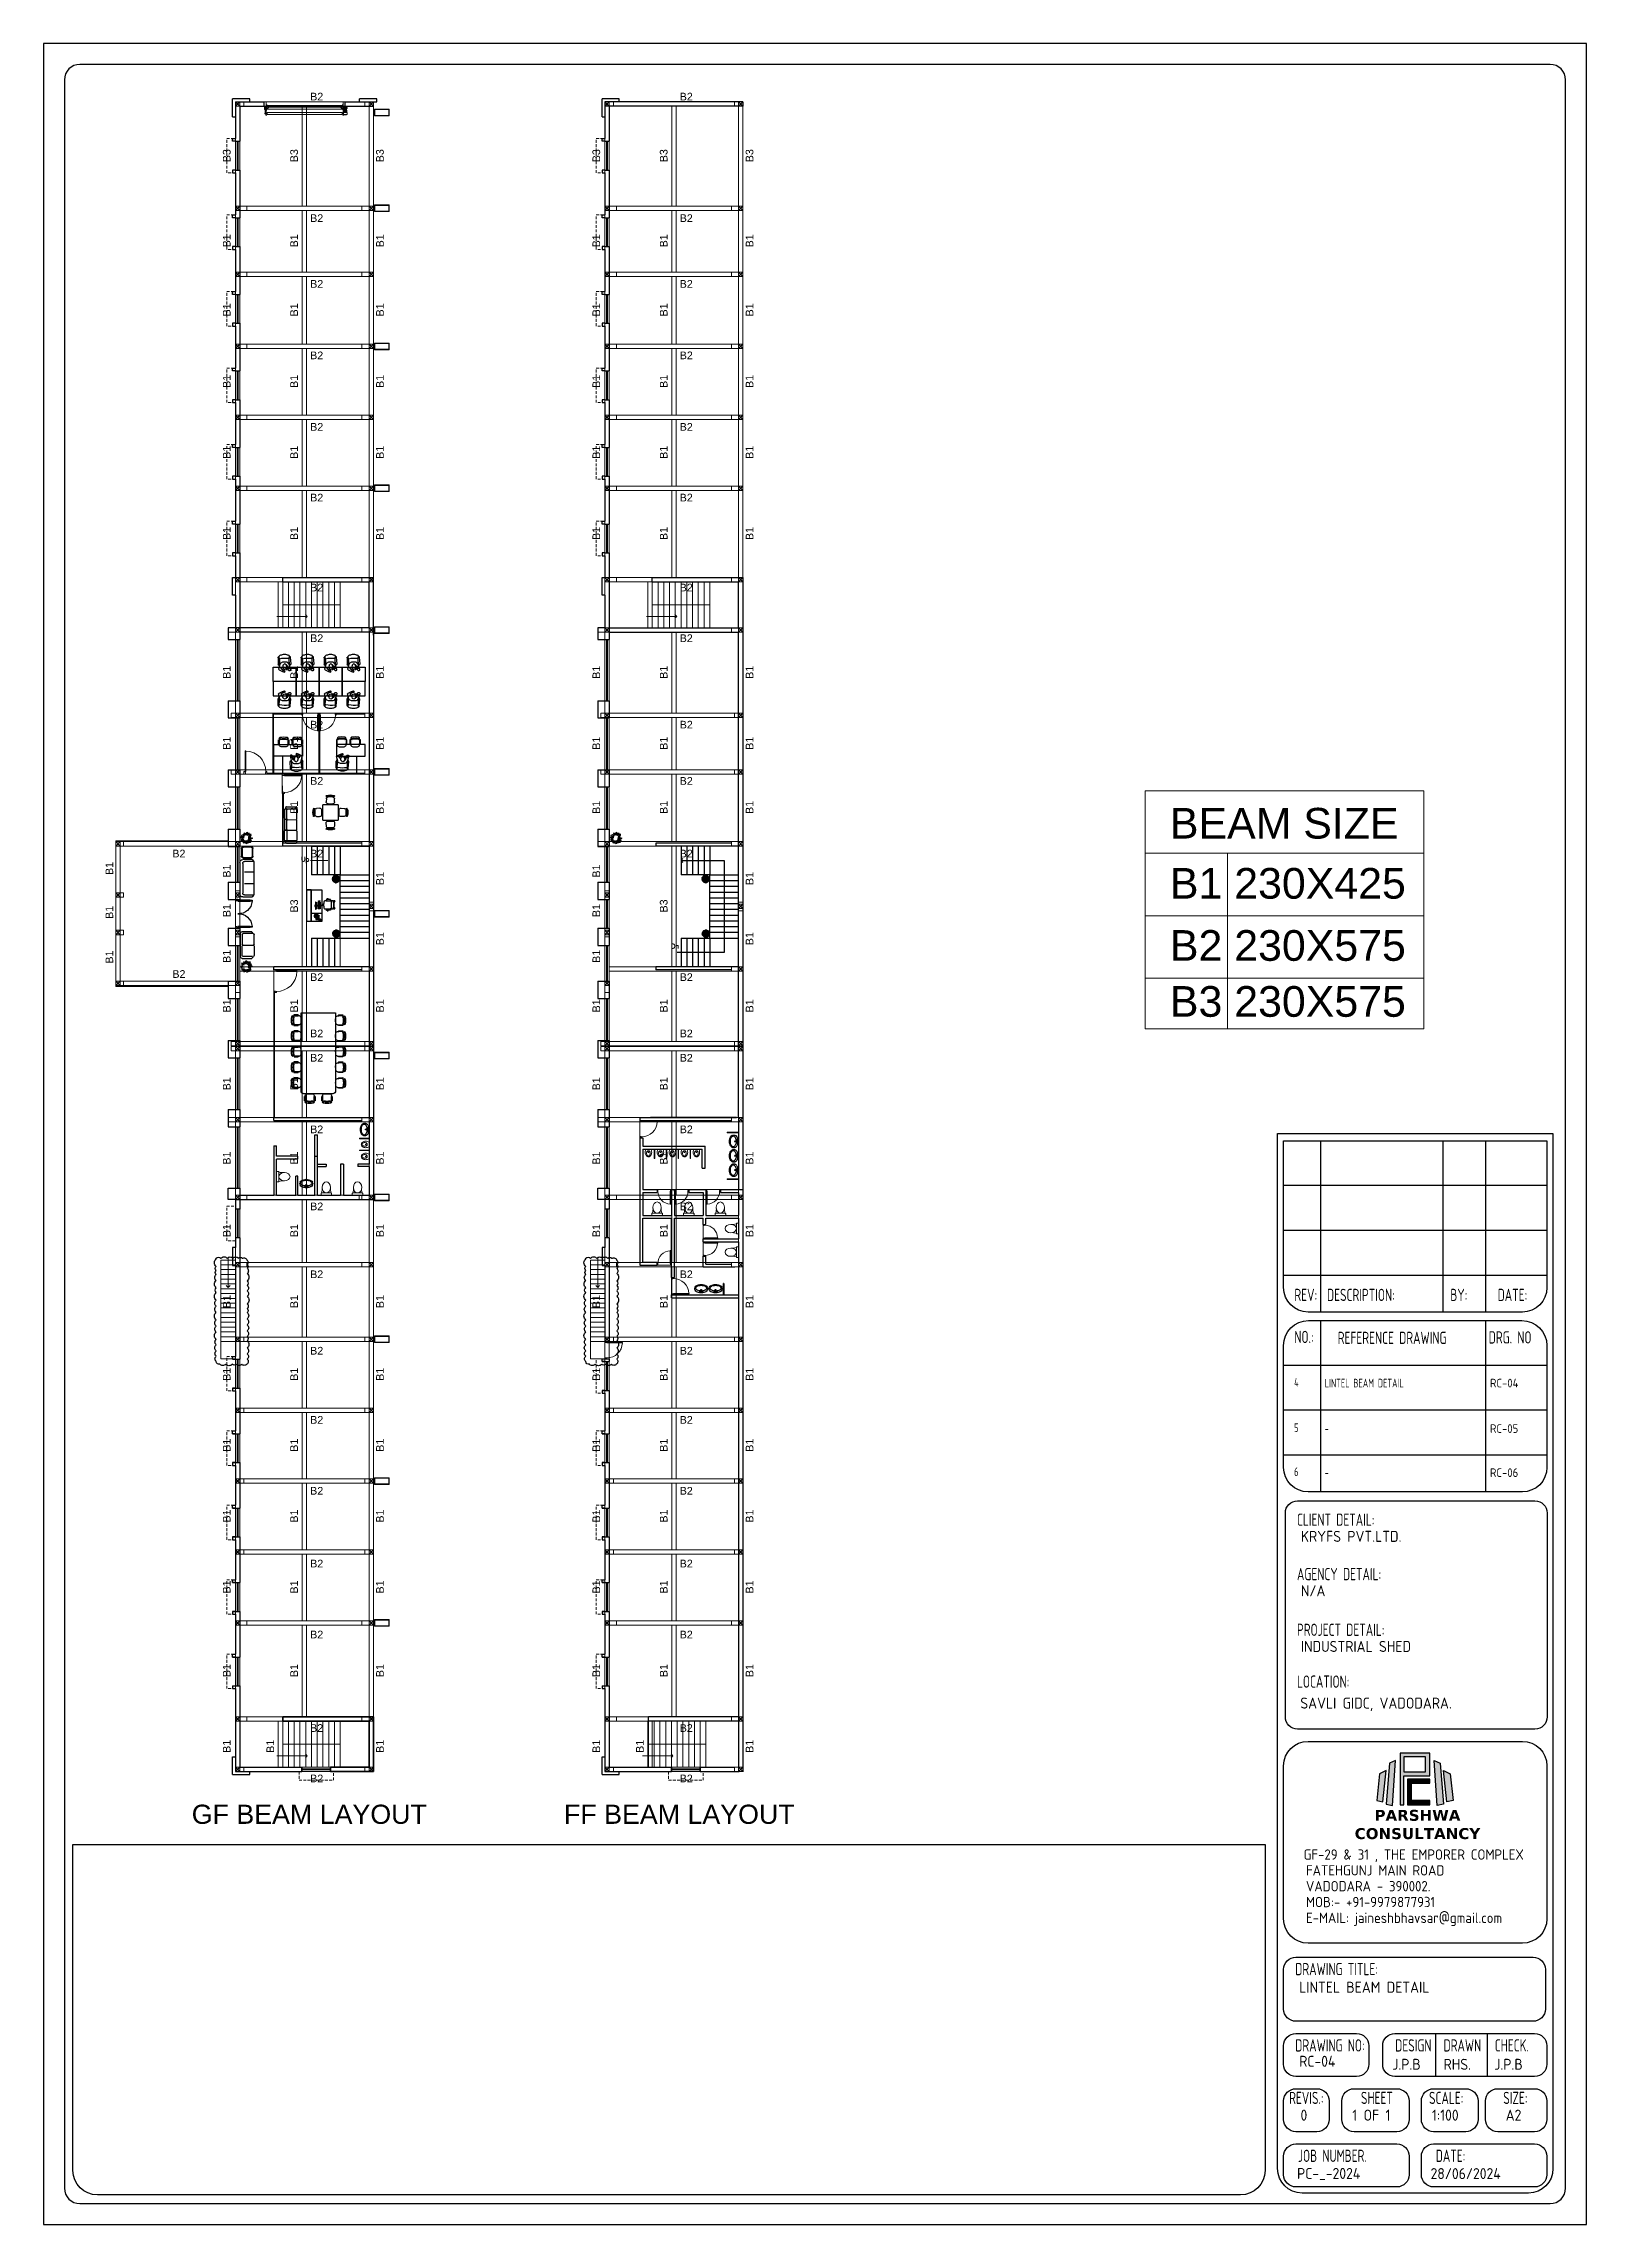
# Model space of a CAD drawing. Header units: inches. Extents: x -605 to 2991212, y -2872845 to 0.
# Drawn here: x 2756957 to 2837406, y -2597890 to -2484112 of the extents above; entities that cross this region are included whole.
import ezdxf
from ezdxf.enums import TextEntityAlignment as Align

# ---------------------------------------------------------------- set-up
doc = ezdxf.new("R2010")
doc.units = ezdxf.units.IN
doc.header["$LTSCALE"] = 600
doc.header["$MEASUREMENT"] = 0
doc.linetypes.add('DASHED', pattern=[19.05, 12.7, -6.35])
doc.linetypes.add('DASHED2', pattern=[0.375, 0.25, -0.125])
for name, color, linetype in [('50 - FURNITURE', 47, 'Continuous'), ('A-Door', 150, 'Continuous'), ('A-Glaz', 92, 'Continuous'), ('CAY', 94, 'Continuous'), ('M10-DOLAP', 33, 'Continuous'), ('M40-KOLTUKSUNGERI', 136, 'Continuous'), ('NET 01', 8, 'Continuous'), ('NOITHAT', 21, 'Continuous'), ('see level', 2, 'Continuous'), ('SnT-DIMENSION', 7, 'Continuous'), ('SnT-DIMS2', 7, 'Continuous'), ('SnT-ROAD', 25, 'Continuous')]:
    doc.layers.add(name, color=color, linetype=linetype)
for name, color, linetype, lineweight in [('FURNITURE', 23, 'Continuous', 9), ('furniture u', 25, 'Continuous', 9), ('GB', 6, 'Continuous', 20), ('L-shrub', 74, 'Continuous', 50), ('L-tree', 102, 'Continuous', 35), ('object dash', 250, 'DASHED', 5), ('OBJET', 251, 'Continuous', 9), ('PLAT', 4, 'Continuous', 0), ('PV_COLUMN_LINE', 4, 'Continuous', 0), ('PV_MASONRY', 10, 'Continuous', 0), ('PV_STEEL LINE', 7, 'Continuous', 0), ('rRCC 2', 40, 'Continuous', 15), ('rSHEET', 2, 'Continuous', 30), ('WALLS', 7, 'Continuous', 30)]:
    doc.layers.add(name, color=color, linetype=linetype, lineweight=lineweight)
doc.layers.add('window', color=7, linetype='Continuous', lineweight=15, true_color=0x735461)
doc.styles.add('DIM', font='geniso.shx', dxfattribs={"width": 0.85})
doc.styles.add('ROMAND', font='romand.shx')
doc.styles.add('ROMANS', font='arial.ttf')
doc.styles.get("Standard").update_dxf_attribs({"font": 'arial.ttf'})
doc.styles.add('TEXT3', font='geniso.shx')
doc.styles.add('TEXT3 0.75NA', font='geniso.shx', dxfattribs={"width": 0.75})
doc.dimstyles.new('SnT', dxfattribs={"dimtxt": 2.5, "dimasz": 1, "dimexe": 1, "dimexo": 1, "dimgap": 1, "dimtad": 1, "dimdec": 0, "dimzin": 0, "dimdsep": 46, "dimtxsty": 'ROMANS', "dimblk": 'L1', "dimcen": 1, "dimclrd": 1, "dimclre": 1, "dimadec": 0, "dimazin": 0, "dimtfac": 1, "dimtdec": 0, "dimtmove": 0, "dimatfit": 3, "dimldrblk": 'LL1', "dimfxl": 1, "dimtolj": 1, "dimtzin": 0, "dimarcsym": 0})
doc.dimstyles.new('ST-100', dxfattribs={"dimscale": 100, "dimtxt": 2.5, "dimasz": 2, "dimexe": 0.18, "dimexo": 0.0625, "dimgap": 0.2, "dimtad": 0, "dimdec": 0, "dimzin": 0, "dimdsep": 46, "dimtxsty": 'DIM', "dimblk": 'OPEN90', "dimcen": 0.09, "dimclrd": 256, "dimclrt": 7, "dimadec": 0, "dimazin": 0, "dimtfac": 1, "dimtdec": 0, "dimtofl": 0, "dimtmove": 0, "dimatfit": 3, "dimldrblk": 'OPEN90', "dimfxl": 1, "dimtolj": 1, "dimtzin": 0, "dimlwd": -1, "dimarcsym": 0})

msp = doc.modelspace()

# ---------------------------------------------------------------- texts
at = {"layer": 'rRCC 2'}
for p in [(2771195.6, -2486876.4), (2790468, -2486876.4), (2771195.6, -2493218.2), (2790468, -2493218.2), (2771195.6, -2496648.4), (2790468, -2496648.4), (2771195.6, -2500377.8), (2790468, -2500377.8), (2771195.6, -2504107.1), (2790468, -2504107.1), (2771195.6, -2507796.5), (2790468, -2507796.5), (2771195.6, -2512489.3), (2790468, -2512489.3), (2771195.6, -2515131.8), (2790468, -2515131.8), (2771195.6, -2519643.9), (2790468, -2519643.9), (2771195.6, -2522579.2), (2790468, -2522579.2), (2764011.1, -2526368.4), (2771195.6, -2526368.4), (2790468, -2526368.4), (2764011.1, -2532654), (2771195.6, -2532816.2), (2790468, -2532816.2), (2771195.6, -2535755.3), (2790468, -2535755.3), (2771195.6, -2537024.4), (2790468, -2537024.4), (2771195.6, -2540757.7), (2790468, -2540757.7), (2771195.6, -2544778.2), (2790468, -2544778.2), (2771195.6, -2548320), (2790468, -2548320), (2771195.6, -2552308.6), (2790468, -2552308.6), (2771195.6, -2555914.3), (2790468, -2555914.3), (2771195.6, -2559615.7), (2790468, -2559615.7), (2771195.6, -2563412.8), (2790468, -2563412.8), (2771195.6, -2567114.3), (2790468, -2567114.3), (2771195.6, -2571993.1), (2790468, -2571993.1), (2771195.6, -2574625.6), (2790468, -2574625.6)]:
    msp.add_text('B2', height=400, dxfattribs=at).set_placement(p, align=Align.MIDDLE_CENTER)
for s, p in [('B3', (2766504.6, -2489959.2)), ('B3', (2770018.5, -2489959.2)), ('B3', (2774494.4, -2489959.2)), ('B3', (2785776.9, -2489959.2)), ('B3', (2789290.8, -2489959.2)), ('B3', (2793766.8, -2489959.2)), ('B1', (2766504.6, -2494399.8)), ('B1', (2770018.5, -2494399.8)), ('B1', (2774494.4, -2494399.8)), ('B1', (2785776.9, -2494399.8)), ('B1', (2789290.8, -2494399.8)), ('B1', (2793766.8, -2494399.8)), ('B1', (2766504.6, -2498002.5)), ('B1', (2770018.5, -2498002.5)), ('B1', (2774494.4, -2498002.5)), ('B1', (2785776.9, -2498002.5)), ('B1', (2789290.8, -2498002.5)), ('B1', (2793766.8, -2498002.5)), ('B1', (2766504.6, -2501735.5)), ('B1', (2770018.5, -2501735.5)), ('B1', (2774494.4, -2501735.5)), ('B1', (2785776.9, -2501735.5)), ('B1', (2789290.8, -2501735.5)), ('B1', (2793766.8, -2501735.5)), ('B1', (2766504.6, -2505435.5)), ('B1', (2770018.5, -2505435.5)), ('B1', (2774494.4, -2505435.5)), ('B1', (2785776.9, -2505435.5)), ('B1', (2789290.8, -2505435.5)), ('B1', (2793766.8, -2505435.5)), ('B1', (2766504.6, -2509669.7)), ('B1', (2770018.5, -2509669.7)), ('B1', (2774494.4, -2509669.7)), ('B1', (2785776.9, -2509669.7)), ('B1', (2789290.8, -2509669.7)), ('B1', (2793766.8, -2509669.7)), ('B1', (2766504.6, -2516911.1)), ('B1', (2770018.5, -2516911.1)), ('B1', (2774494.4, -2516911.1)), ('B1', (2785776.9, -2516911.1)), ('B1', (2789290.8, -2516911.1)), ('B1', (2793766.8, -2516911.1)), ('B1', (2766504.6, -2520611.1)), ('B1', (2770018.5, -2520611.1)), ('B1', (2774494.4, -2520611.1)), ('B1', (2785776.9, -2520611.1)), ('B1', (2789290.8, -2520611.1)), ('B1', (2793766.8, -2520611.1)), ('B1', (2766504.6, -2523961.8)), ('B1', (2770018.5, -2523961.8)), ('B1', (2774494.4, -2523961.8)), ('B1', (2785776.9, -2523961.8)), ('B1', (2789290.8, -2523961.8)), ('B1', (2793766.8, -2523961.8)), ('B1', (2760384.6, -2527146.9)), ('B1', (2766504.6, -2527284)), ('B1', (2785776.9, -2527284)), ('B1', (2774494.4, -2527670.4)), ('B1', (2793766.8, -2527670.4)), ('B1', (2760384.6, -2529440.3)), ('B1', (2766504.6, -2529340.6)), ('B3', (2770018.5, -2529103.8)), ('B1', (2785776.9, -2529340.6)), ('B3', (2789290.8, -2529103.8)), ('B1', (2760384.6, -2531771.2)), ('B1', (2766504.6, -2531733)), ('B1', (2774494.4, -2530811.4)), ('B1', (2785776.9, -2531733)), ('B1', (2793766.8, -2530811.4)), ('B1', (2766504.6, -2534314.6)), ('B1', (2770018.5, -2534314.6)), ('B1', (2774494.4, -2534314.6)), ('B1', (2785776.9, -2534314.6)), ('B1', (2789290.8, -2534314.6)), ('B1', (2793766.8, -2534314.6)), ('B1', (2766504.6, -2538381.1)), ('B1', (2770018.5, -2538381.1)), ('B1', (2774494.4, -2538381.1)), ('B1', (2785776.9, -2538381.1)), ('B1', (2789290.8, -2538381.1)), ('B1', (2793766.8, -2538381.1)), ('B1', (2766504.6, -2542258.3)), ('B1', (2770018.5, -2542258.3)), ('B1', (2774494.4, -2542258.3)), ('B1', (2785776.9, -2542258.3)), ('B1', (2789290.8, -2542258.3)), ('B1', (2793766.8, -2542258.3)), ('B1', (2766504.6, -2546039.5)), ('B1', (2770018.5, -2546039.5)), ('B1', (2774494.4, -2546039.5)), ('B1', (2785776.9, -2546039.5)), ('B1', (2789290.8, -2546039.5)), ('B1', (2793766.8, -2546039.5)), ('B1', (2766504.6, -2549740.5)), ('B1', (2770018.5, -2549740.5)), ('B1', (2774494.4, -2549740.5)), ('B1', (2785776.9, -2549740.5)), ('B1', (2789290.8, -2549740.5)), ('B1', (2793766.8, -2549740.5)), ('B1', (2766504.6, -2553535.5)), ('B1', (2770018.5, -2553535.5)), ('B1', (2774494.4, -2553535.5)), ('B1', (2785776.9, -2553535.5)), ('B1', (2789290.8, -2553535.5)), ('B1', (2793766.8, -2553535.5)), ('B1', (2766504.6, -2557235.5)), ('B1', (2770018.5, -2557235.5)), ('B1', (2774494.4, -2557235.5)), ('B1', (2785776.9, -2557235.5)), ('B1', (2789290.8, -2557235.5)), ('B1', (2793766.8, -2557235.5)), ('B1', (2766504.6, -2560935.5)), ('B1', (2770018.5, -2560935.5)), ('B1', (2774494.4, -2560935.5)), ('B1', (2785776.9, -2560935.5)), ('B1', (2789290.8, -2560935.5)), ('B1', (2793766.8, -2560935.5)), ('B1', (2766504.6, -2564636.3)), ('B1', (2770018.5, -2564636.3)), ('B1', (2774494.4, -2564636.3)), ('B1', (2785776.9, -2564636.3)), ('B1', (2789290.8, -2564636.3)), ('B1', (2793766.8, -2564636.3)), ('B1', (2766504.6, -2568994.2)), ('B1', (2770018.5, -2568994.2)), ('B1', (2774494.4, -2568994.2)), ('B1', (2785776.9, -2568994.2)), ('B1', (2789290.8, -2568994.2)), ('B1', (2793766.8, -2568994.2)), ('B1', (2766504.6, -2572949.4)), ('B1', (2768775.7, -2572949.4)), ('B1', (2774494.4, -2572949.4)), ('B1', (2785776.9, -2572949.4)), ('B1', (2788048.1, -2572949.4)), ('B1', (2793766.8, -2572949.4))]:
    msp.add_text(s, height=400, rotation=90, dxfattribs=at).set_placement(p, align=Align.MIDDLE_CENTER)
for s, height, p in [('BEAM SIZE', 1600, (2815690.1, -2525587.5)), ('B1 230X425', 1600, (2815690.1, -2528722.4)), ('B2 230X575', 1600, (2815690.1, -2531964.6)), ('B3 230X575', 1600, (2815690.1, -2534884.7)), ('GF BEAM LAYOUT', 1000, (2764678.8, -2576991.8)), ('FF BEAM LAYOUT', 1000, (2784091.2, -2576991.8))]:
    msp.add_text(s, height=height, dxfattribs=at).set_placement(p)
at = {"layer": 'rSHEET', "style": 'TEXT3 0.75NA', "width": 0.75}
for s, height, p in [('REV:', 638.46, (2822179.6, -2549714.7)), ('DESCRIPTION:', 638.463, (2823881.6, -2549714.7)), ('BY:', 638.46, (2830310.6, -2549714.7)), ('DATE:', 638.46, (2832780.5, -2549714.7)), ('NO.:', 638.46, (2822179.6, -2551908.4)), ('REFERENCE DRAWING', 638.463, (2824440.3, -2551954.9)), ('DRG. NO', 638.46, (2832314.9, -2551931.5)), ('5', 451.4, (2822167, -2556549.1)), ('-', 451.4, (2823761.6, -2556594.9)), ('6', 451.4, (2822167, -2558849.2)), ('-', 451.4, (2823761.6, -2558895)), ('CLIENT DETAIL:', 638.463, (2822315.2, -2561443.3)), ('AGENCY DETAIL:', 638.463, (2822315.2, -2564281.5)), ('PROJECT DETAIL:', 638.463, (2822315.2, -2567186.4)), ('LOCATION:', 638.46, (2822315.2, -2569890.9)), ('DRAWING TITLE:', 638.463, (2822226, -2584888)), ('DRAWING NO:', 638.463, (2822226, -2588870.2)), ('DESIGN', 638.46, (2827436.8, -2588870.2)), ('DRAWN', 638.46, (2829960, -2588870.2)), ('CHECK.', 638.46, (2832629.6, -2588870.2)), ('REVIS.:', 638.46, (2821906.2, -2591610.2)), ('SHEET', 638.46, (2825649.3, -2591610.2)), ('SCALE:', 638.46, (2829201.2, -2591610.2)), ('SIZE:', 638.46, (2833071.5, -2591610.2)), ('JOB NUMBER.', 638.463, (2822370.3, -2594631.3)), ('DATE:', 638.46, (2829553, -2594631.3))]:
    msp.add_text(s, height=height, dxfattribs=at).set_placement(p)
at = {"layer": 'rSHEET', "color": 1, "style": 'TEXT3 0.75NA', "width": 0.75}
for s, height, p in [('4', 451.4, (2822167, -2554177)), ('LINTEL BEAM DETAIL', 451.439, (2823761.6, -2554222.8))]:
    msp.add_text(s, height=height, dxfattribs=at).set_placement(p)
at = {"layer": 'rSHEET', "color": 1, "style": 'TEXT3 0.75NA'}
msp.add_text('RC-04', height=451.44, dxfattribs=at).set_placement((2832380.8, -2554222.8))
at = {"layer": 'rSHEET'}
for s, height, style, p in [('RC-05', 451.44, 'TEXT3 0.75NA', (2832380.8, -2556594.9)), ('RC-06', 451.44, 'TEXT3 0.75NA', (2832380.8, -2558895)), ('KRYFS PVT.LTD.', 574.616, 'TEXT3', (2822518.7, -2562281.1)), ('N/A', 574.62, 'TEXT3', (2822518.7, -2565119.2)), ('INDUSTRIAL SHED', 574.616, 'TEXT3', (2822518.7, -2568024.1)), ('SAVLI GIDC, VADODARA.', 574.616, 'TEXT3', (2822491, -2570979.6)), ('LINTEL BEAM DETAIL', 574.616, 'TEXT3', (2822429.4, -2585804.5)), ('RC-04', 574.62, 'TEXT3', (2822429.4, -2589667.2)), ('J.P.B', 574.62, 'TEXT3', (2827289, -2589825.3)), ('RHS.', 574.62, 'TEXT3', (2829959.5, -2589825.3)), ('J.P.B', 574.62, 'TEXT3', (2832609.5, -2589825.3)), ('0', 574.6, 'TEXT3', (2822498.9, -2592479)), ('1 OF 1', 574.62, 'TEXT3', (2825199.8, -2592479)), ('1:100', 574.62, 'TEXT3', (2829353.8, -2592479)), ('A2', 574.62, 'TEXT3', (2833200.4, -2592479)), ('PC-_-2024', 574.62, 'TEXT3', (2822321.7, -2595519.6)), ('28/06/2024', 574.62, 'TEXT3', (2829281.6, -2595527.4))]:
    msp.add_text(s, height=height, dxfattribs=dict(at, style=style)).set_placement(p)
at = {"layer": 'rSHEET', "lineweight": 13, "style": 'TEXT3'}
for s, p in [('GF-29 & 31 , THE EMPORER COMPLEX', (2822661.6, -2578862.3)), ('FATEHGUNJ MAIN ROAD', (2822785.4, -2579688)), ('VADODARA - 390002.', (2822785.4, -2580513.7)), ('MOB:- +91-9979877931', (2822785.4, -2581339.5)), ('E-MAIL: jaineshbhavsar@gmail.com', (2822785.4, -2582165.2))]:
    msp.add_text(s, height=537.942, dxfattribs=at).set_placement(p)

# ---------------------------------------------------------------- blocks, each defined once
blk = doc.blocks.new('A$C5900788F')
at = {"layer": 'A-Door'}
for points in [[(0, 0), (0, -0.04), (0.015, -0.04), (0.015, -0.05), (0.015, -0.1), (-0.035, -0.1), (-0.035, 0)], [(0, 0.59), (0, 0.51), (0.04, 0.51), (0.04, 0.59)], [(0, 0.08), (0, 0.51), (0.04, 0.51), (0.04, 0.08)], [(0, 0), (0, 0.08), (0.04, 0.08), (0.04, 0)], [(1.09, 0.59), (1.09, 0.51), (1.13, 0.51), (1.13, 0.59)], [(1.09, 0.08), (1.09, 0.51), (1.13, 0.51), (1.13, 0.08)], [(1.09, 0), (1.09, 0.08), (1.13, 0.08), (1.13, 0)], [(1.13, 0), (1.165, 0), (1.165, -0.1), (1.115, -0.1), (1.115, -0.05), (1.115, -0.04), (1.13, -0.04)]]:
    blk.add_lwpolyline(points, close=True, dxfattribs=at)
at = {"layer": 'A-Glaz'}
for points in [[(0.01, 0.08), (0.01, 0.51), (0.03, 0.51), (0.03, 0.08)], [(1.1, 0.08), (1.1, 0.51), (1.12, 0.51), (1.12, 0.08)]]:
    blk.add_lwpolyline(points, close=True, dxfattribs=at)
at = {"layer": 'NET 01'}
for centre, start, end in [((0.008, 0.033), 356.66366, 86.66366), ((1.122, 0.033), 93.33634, 183.33634)]:
    blk.add_arc(centre, 0.558, start, end, dxfattribs=at)
blk = doc.blocks.new('SF 33')
at = {"layer": '50 - FURNITURE', "linetype": 'Continuous'}
for p, q in [((765673, 334665), (765511, 334199)), ((765620, 334161), (765783, 334627)), ((765764, 334666), (765713, 334684)), ((765749, 334713), (765762, 334749)), ((766248, 334497), (765773, 334663)), ((765811, 334773), (766286, 334607)), ((766310, 334558), (766297, 334521)), ((765145, 333149), (765308, 333615)), ((765418, 333577), (765255, 333110)), ((765491, 334140), (765328, 333674)), ((765399, 333616), (765347, 333634)), ((765347, 333634), (765399, 333616)), ((765438, 333635), (765601, 334102)), ((765465, 333593), (765881, 333448)), ((765582, 334141), (765531, 334159)), ((765647, 334119), (766063, 333973)), ((765905, 333398), (765747, 332947)), ((765930, 333472), (766088, 333923)), ((766113, 333997), (766270, 334449)), ((765169, 333053), (765161, 333028)), ((765215, 333091), (765164, 333109)), ((765173, 333065), (765169, 333053)), ((765184, 332979), (765659, 332813)), ((765698, 332923), (765223, 333089)), ((765709, 332837), (765722, 332874))]:
    blk.add_line(p, q, dxfattribs=at)
for centre, radius, start, end in [((765703, 334655), 31, 70.74452, 160.74452), ((765785, 334700), 38.7, 160.74452, 250.74452), ((765798, 334737), 38.7, 70.74452, 160.74452), ((765754, 334637), 31, 340.74452, 70.74452), ((765817, 334607), 38.7, 70.74452, 160.74452), ((766260, 334534), 38.7, 250.74452, 340.74452), ((766273, 334571), 38.7, 340.74452, 70.74452), ((765337, 333605), 31, 70.75146, 160.75146), ((765358, 333663), 31, 160.74452, 250.74452), ((765409, 333646), 31, 250.74452, 340.74452), ((765388, 333587), 31, 340.75146, 70.75146), ((765452, 333557), 38.7, 70.75146, 160.75146), ((765477, 333630), 38.7, 160.74452, 250.74452), ((765521, 334130), 31, 70.74452, 160.74452), ((765540, 334189), 31, 160.74452, 250.74452), ((765591, 334171), 31, 250.74452, 340.74452), ((765572, 334112), 31, 340.74452, 70.74452), ((765635, 334082), 38.7, 70.74452, 160.74452), ((765659, 334155), 38.7, 160.74452, 250.74452), ((765894, 333484), 38.7, 250.74452, 340.74452), ((765868, 333411), 38.7, 340.75146, 70.75146), ((766076, 334010), 38.7, 250.74452, 340.74452), ((766052, 333936), 38.7, 340.74452, 70.74452), ((766234, 334461), 38.7, 340.74452, 70.74452), ((765174, 333139), 31, 160.75146, 250.75146), ((765197, 333016), 38.7, 160.75146, 250.75146), ((765210, 333052), 38.7, 70.75146, 160.75146), ((765226, 333121), 31, 250.75146, 340.75146), ((765294, 333105), 38.7, 160.75146, 250.75146), ((765672, 332850), 38.7, 250.75146, 340.75146), ((765711, 332960), 38.7, 250.75146, 340.75146), ((765685, 332886), 38.7, 340.75146, 70.75146)]:
    blk.add_arc(centre, radius, start, end, dxfattribs=at)
blk = doc.blocks.new('Archi.Space.tree5413')
at = {"layer": 'CAY'}
blk.add_lwpolyline([(145.52, 88.32), (145.72, 88.02), (146.16, 87.77), (145.77, 87.75), (145.4, 87.94), (145.2, 88.4), (145.24, 88.08), (145.38, 87.83), (145.12, 88.02), (145.06, 88.42), (144.96, 88.06), (145.08, 87.52), (145.05, 87.32), (144.76, 87.79), (144.74, 88.44), (144.56, 88.23), (144.49, 87.87), (144.5, 87.51), (144.38, 87.68), (144.36, 88.29), (144.54, 88.57), (144.14, 88.13), (144.04, 87.89), (143.9, 87.77), (143.93, 88.27), (144.25, 88.57), (143.92, 88.51), (143.74, 88.4), (143.89, 88.69), (144.4, 88.88), (143.97, 88.91), (143.56, 88.82), (143.73, 89.09), (144.08, 89.31), (144.44, 89.33), (144.02, 89.47), (143.69, 89.45), (144.09, 89.73), (144.7, 89.58), (144.42, 89.96), (144.1, 90.06), (144.77, 90.1), (145.04, 89.79), (145.18, 89.43), (145.21, 89.98), (145.01, 90.29), (145.5, 90.04), (145.64, 89.39), (145.7, 89.43), (145.78, 89.96), (145.76, 90.19), (146.01, 89.66), (145.89, 89.2), (145.77, 89.11), (146.33, 89.45), (146.42, 89.54), (146.24, 89.05), (145.81, 88.91), (146.26, 88.72), (146.6, 88.8), (146.24, 88.5), (145.69, 88.59), (146.14, 88.29), (146.45, 88.23), (145.8, 88.19)], dxfattribs=at)
blk = doc.blocks.new('_Open90')
at = {"color": 0, "linetype": 'ByBlock', "lineweight": -2}
for p, q in [((0, 0), (-1, 0)), ((-0.5, 0.5), (0, 0)), ((0, 0), (-0.5, -0.5))]:
    blk.add_line(p, q, dxfattribs=at)
blk = doc.blocks.new('*U1330')
at = {"color": 7, "linetype": 'Continuous', "lineweight": 15}
for p, q in [((684439, -227785), (684447, -227785)), ((684439, -227800), (684439, -227785)), ((684439, -227800), (684447, -227800)), ((684439, -227800), (684439, -227810)), ((684447, -227810), (684439, -227810)), ((684442, -227653), (684442, -227785)), ((684442, -227810), (684442, -227812)), ((684444, -227653), (684444, -227785)), ((684444, -227810), (684444, -227812)), ((684445, -227650), (684524, -227650)), ((684452, -227651), (684445, -227651)), ((684445, -227813), (684448, -227813)), ((684445, -227815), (684448, -227815)), ((684447, -227800), (684447, -227785)), ((684448, -227792), (684447, -227792)), ((684447, -227800), (684447, -227810)), ((684447, -227804), (684448, -227804)), ((684448, -227831), (684448, -227765)), ((684451, -227831), (684451, -227765)), ((684454, -227792), (684451, -227792)), ((684451, -227804), (684454, -227804)), ((684451, -227813), (684454, -227813)), ((684451, -227815), (684454, -227815)), ((684462, -227651), (684452, -227651)), ((684491, -227759), (684453, -227759)), ((684497, -227762), (684453, -227762)), ((684453, -227834), (684467, -227834)), ((684453, -227837), (684467, -227837)), ((684454, -227737), (684454, -227759)), ((684483, -227737), (684454, -227737)), ((684454, -227762), (684454, -227768)), ((684459, -227768), (684454, -227768)), ((684454, -227828), (684454, -227768)), ((684454, -227828), (684459, -227828)), ((684455, -228019), (684454, -228020)), ((684454, -228043), (684454, -228020)), ((684454, -228043), (684455, -228044)), ((684455, -227762), (684455, -227765)), ((684455, -227768), (684455, -227765)), ((684467, -228019), (684455, -228019)), ((684455, -228019), (684455, -228044)), ((684455, -228044), (684467, -228044)), ((684463, -227773), (684459, -227768)), ((684459, -227828), (684459, -227768)), ((684459, -227828), (684463, -227823)), ((684487, -227754), (684460, -227754)), ((684467, -227771), (684461, -227771)), ((684462, -227650), (684462, -227651)), ((684467, -227773), (684463, -227773)), ((684463, -227823), (684463, -227773)), ((684463, -227823), (684467, -227823)), ((684497, -227771), (684467, -227771)), ((684467, -227792), (684467, -227771)), ((684467, -228007), (684467, -227792)), ((684512, -228007), (684467, -228007)), ((684467, -228007), (684467, -228057)), ((684467, -228057), (684512, -228057)), ((684473, -227738), (684483, -227738)), ((684473, -227754), (684473, -227738)), ((684484, -227732), (684483, -227733)), ((684483, -227733), (684483, -227743)), ((684483, -227743), (684484, -227744)), ((684487, -227732), (684484, -227732)), ((684484, -227732), (684484, -227744)), ((684484, -227744), (684487, -227744)), ((684486, -227654), (684486, -227650)), ((684496, -227654), (684486, -227654)), ((684488, -227731), (684487, -227732)), ((684487, -227755), (684487, -227732)), ((684487, -227755), (684488, -227756)), ((684491, -227731), (684488, -227731)), ((684488, -227731), (684488, -227756)), ((684488, -227756), (684491, -227756)), ((684491, -227660), (684491, -227720)), ((684511, -227660), (684491, -227660)), ((684491, -227720), (684497, -227720)), ((684497, -227727), (684491, -227727)), ((684491, -227760), (684497, -227760)), ((684493, -227743), (684493, -227743)), ((684495, -227742), (684494, -227743)), ((684495, -227745), (684494, -227743)), ((684500, -227663), (684495, -227663)), ((684495, -227666), (684500, -227666)), ((684495, -227742), (684497, -227742)), ((684495, -227745), (684497, -227745)), ((684496, -227654), (684524, -227654)), ((684498, -227684), (684497, -227685)), ((684497, -227685), (684497, -227686)), ((684497, -227686), (684497, -227690)), ((684497, -227690), (684497, -227694)), ((684497, -227694), (684497, -227695)), ((684497, -227695), (684498, -227696)), ((684497, -227742), (684498, -227743)), ((684497, -227745), (684498, -227743)), ((684497, -227743), (684497, -227743)), ((684501, -227684), (684498, -227684)), ((684501, -227687), (684498, -227687)), ((684501, -227693), (684498, -227693)), ((684501, -227696), (684498, -227696)), ((684519, -227709), (684499, -227709)), ((684499, -227778), (684527, -227778)), ((684500, -228024), (684499, -228025)), ((684499, -228025), (684499, -228039)), ((684499, -228039), (684500, -228040)), ((684506, -227663), (684500, -227663)), ((684500, -227666), (684506, -227666)), ((684518, -228024), (684500, -228024)), ((684500, -228024), (684500, -228040)), ((684500, -228040), (684518, -228040)), ((684501, -227684), (684501, -227686)), ((684501, -227684), (684502, -227684)), ((684501, -227685), (684501, -227685)), ((684501, -227685), (684501, -227694)), ((684501, -227686), (684501, -227687)), ((684501, -227687), (684501, -227690)), ((684501, -227690), (684501, -227693)), ((684501, -227693), (684501, -227694)), ((684501, -227694), (684501, -227695)), ((684501, -227694), (684501, -227696)), ((684501, -227695), (684501, -227695)), ((684502, -227695), (684501, -227695)), ((684504, -227681), (684502, -227681)), ((684502, -227699), (684502, -227681)), ((684502, -227687), (684502, -227687)), ((684502, -227693), (684502, -227693)), ((684502, -227699), (684504, -227699)), ((684504, -227699), (684504, -227681)), ((684504, -227684), (684505, -227684)), ((684505, -227685), (684504, -227685)), ((684504, -227695), (684506, -227695)), ((684506, -227695), (684504, -227695)), ((684505, -227733), (684505, -227733)), ((684505, -227737), (684505, -227733)), ((684505, -227737), (684505, -227748)), ((684505, -227754), (684505, -227748)), ((684505, -227754), (684505, -227754)), ((684505, -227754), (684505, -227754)), ((684505, -227754), (684505, -227754)), ((684510, -227662), (684506, -227662)), ((684506, -227665), (684506, -227662)), ((684506, -227668), (684506, -227665)), ((684506, -227668), (684510, -227668)), ((684506, -227684), (684507, -227684)), ((684507, -227685), (684506, -227685)), ((684512, -227732), (684506, -227732)), ((684512, -227742), (684506, -227742)), ((684512, -227753), (684506, -227753)), ((684512, -227754), (684506, -227754)), ((684507, -227696), (684508, -227695)), ((684507, -227695), (684508, -227695)), ((684508, -227695), (684508, -227695)), ((684509, -227684), (684510, -227684)), ((684510, -227685), (684509, -227685)), ((684511, -227660), (684510, -227660)), ((684510, -227665), (684510, -227660)), ((684510, -227670), (684510, -227665)), ((684510, -227670), (684511, -227670)), ((684510, -227695), (684511, -227695)), ((684511, -227695), (684510, -227695)), ((684525, -227659), (684511, -227659)), ((684511, -227665), (684511, -227659)), ((684511, -227671), (684511, -227665)), ((684512, -227666), (684511, -227667)), ((684511, -227667), (684511, -227672)), ((684511, -227671), (684511, -227671)), ((684511, -227672), (684511, -227673)), ((684511, -227673), (684512, -227674)), ((684511, -227695), (684511, -227695)), ((684512, -227706), (684511, -227707)), ((684511, -227707), (684511, -227709)), ((684517, -227666), (684512, -227666)), ((684512, -227666), (684512, -227672)), ((684512, -227672), (684512, -227674)), ((684512, -227674), (684517, -227674)), ((684513, -227684), (684512, -227685)), ((684513, -227685), (684512, -227685)), ((684519, -227706), (684512, -227706)), ((684512, -227706), (684512, -227709)), ((684512, -227732), (684512, -227737)), ((684513, -227733), (684512, -227733)), ((684512, -227737), (684512, -227742)), ((684512, -227742), (684512, -227748)), ((684512, -227748), (684512, -227753)), ((684512, -227753), (684512, -227754)), ((684512, -227754), (684513, -227754)), ((684512, -227754), (684512, -227754)), ((684512, -227792), (684512, -227778)), ((684512, -228007), (684512, -227792)), ((684512, -227823), (684515, -227823)), ((684512, -227834), (684521, -227834)), ((684512, -227837), (684521, -227837)), ((684520, -227850), (684512, -227850)), ((684512, -227866), (684520, -227866)), ((684512, -228007), (684512, -228024)), ((684518, -228019), (684512, -228019)), ((684512, -228040), (684512, -228057)), ((684512, -228044), (684518, -228044)), ((684513, -227695), (684514, -227695)), ((684514, -227727), (684514, -227727)), ((684514, -227759), (684514, -227759)), ((684516, -227685), (684515, -227685)), ((684515, -227695), (684517, -227695)), ((684515, -227717), (684515, -227726)), ((684515, -227726), (684515, -227726)), ((684515, -227760), (684515, -227770)), ((684515, -227760), (684515, -227760)), ((684515, -227778), (684515, -227823)), ((684515, -227823), (684519, -227828)), ((684517, -227666), (684516, -227667)), ((684516, -227667), (684516, -227673)), ((684516, -227673), (684517, -227674)), ((684517, -227734), (684516, -227735)), ((684516, -227735), (684516, -227741)), ((684516, -227741), (684517, -227742)), ((684517, -227794), (684516, -227795)), ((684516, -227795), (684516, -227801)), ((684516, -227801), (684517, -227802)), ((684518, -227666), (684517, -227666)), ((684517, -227666), (684517, -227674)), ((684517, -227674), (684518, -227674)), ((684519, -227685), (684517, -227685)), ((684518, -227734), (684517, -227734)), ((684517, -227734), (684517, -227742)), ((684517, -227742), (684518, -227742)), ((684518, -227794), (684517, -227794)), ((684517, -227794), (684517, -227802)), ((684517, -227802), (684518, -227802)), ((684519, -227662), (684518, -227663)), ((684518, -227663), (684518, -227664)), ((684518, -227664), (684518, -227670)), ((684518, -227670), (684518, -227675)), ((684518, -227675), (684518, -227676)), ((684518, -227676), (684519, -227677)), ((684518, -227695), (684519, -227695)), ((684518, -227731), (684518, -227731)), ((684518, -227731), (684518, -227733)), ((684518, -227733), (684518, -227740)), ((684518, -227740), (684518, -227744)), ((684518, -227744), (684518, -227745)), ((684518, -227744), (684518, -227744)), ((684518, -227791), (684518, -227791)), ((684518, -227791), (684518, -227793)), ((684518, -227793), (684518, -227800)), ((684518, -227800), (684518, -227804)), ((684518, -227804), (684518, -227805)), ((684518, -227804), (684518, -227804)), ((684519, -228018), (684518, -228020)), ((684518, -228020), (684518, -228021)), ((684518, -228032), (684518, -228021)), ((684518, -228032), (684518, -228042)), ((684518, -228042), (684518, -228044)), ((684518, -228044), (684519, -228046)), ((684519, -227662), (684524, -227662)), ((684519, -227666), (684524, -227666)), ((684519, -227674), (684524, -227674)), ((684519, -227677), (684524, -227677)), ((684519, -227691), (684519, -227686)), ((684519, -227693), (684519, -227691)), ((684521, -227703), (684519, -227703)), ((684519, -227706), (684519, -227703)), ((684519, -227713), (684519, -227706)), ((684519, -227723), (684519, -227717)), ((684519, -227731), (684524, -227731)), ((684519, -227736), (684524, -227736)), ((684519, -227743), (684524, -227743)), ((684519, -227745), (684524, -227745)), ((684519, -227778), (684519, -227791)), ((684519, -227791), (684524, -227791)), ((684519, -227796), (684524, -227796)), ((684519, -227803), (684524, -227803)), ((684519, -227805), (684519, -227828)), ((684519, -227805), (684524, -227805)), ((684519, -227828), (684524, -227828)), ((684525, -228018), (684519, -228018)), ((684525, -228025), (684519, -228025)), ((684525, -228039), (684519, -228039)), ((684525, -228046), (684519, -228046)), ((684520, -227720), (684520, -227719)), ((684525, -227720), (684520, -227719)), ((684520, -227719), (684520, -227719)), ((684520, -227719), (684522, -227719)), ((684520, -227719), (684520, -227719)), ((684520, -227720), (684522, -227721)), ((684523, -227720), (684520, -227720)), ((684520, -227720), (684520, -227720)), ((684520, -227720), (684525, -227720)), ((684520, -227720), (684520, -227720)), ((684520, -227721), (684520, -227721)), ((684520, -227721), (684521, -227721)), ((684525, -227722), (684520, -227721)), ((684520, -227722), (684520, -227721)), ((684520, -227722), (684523, -227722)), ((684520, -227723), (684520, -227722)), ((684525, -227724), (684520, -227722)), ((684520, -227722), (684520, -227722)), ((684520, -227722), (684525, -227722)), ((684520, -227723), (684525, -227724)), ((684522, -227849), (684520, -227849)), ((684520, -227867), (684520, -227849)), ((684520, -227867), (684522, -227867)), ((684520, -227867), (684520, -227867)), ((684520, -227867), (684522, -227867)), ((684522, -227867), (684520, -227867)), ((684520, -227867), (684520, -227867)), ((684523, -227722), (684521, -227722)), ((684521, -227723), (684523, -227723)), ((684527, -227834), (684521, -227834)), ((684522, -227719), (684522, -227719)), ((684522, -227719), (684524, -227719)), ((684522, -227719), (684522, -227719)), ((684525, -227720), (684522, -227721)), ((684522, -227721), (684525, -227721)), ((684522, -227721), (684525, -227721)), ((684523, -227723), (684522, -227723)), ((684524, -227848), (684522, -227848)), ((684522, -227868), (684522, -227848)), ((684522, -227868), (684524, -227868)), ((684525, -227682), (684523, -227682)), ((684523, -227697), (684523, -227682)), ((684523, -227683), (684523, -227683)), ((684523, -227692), (684523, -227683)), ((684523, -227697), (684523, -227692)), ((684523, -227697), (684523, -227697)), ((684523, -227697), (684525, -227697)), ((684525, -227702), (684523, -227702)), ((684523, -227717), (684523, -227702)), ((684523, -227703), (684523, -227703)), ((684523, -227717), (684523, -227703)), ((684523, -227703), (684523, -227703)), ((684523, -227717), (684523, -227717)), ((684523, -227717), (684525, -227717)), ((684525, -227722), (684523, -227722)), ((684523, -227722), (684523, -227723)), ((684523, -227723), (684523, -227722)), ((684523, -227723), (684525, -227723)), ((684523, -227723), (684525, -227723)), ((684525, -227663), (684524, -227662)), ((684524, -227677), (684525, -227676)), ((684525, -227717), (684524, -227717)), ((684524, -227719), (684524, -227719)), ((684524, -227719), (684524, -227719)), ((684525, -227745), (684524, -227745)), ((684524, -227791), (684524, -227778)), ((684524, -227778), (684524, -227791)), ((684524, -227807), (684524, -227805)), ((684524, -227805), (684524, -227828)), ((684525, -227805), (684524, -227805)), ((684524, -227807), (684524, -227807)), ((684524, -227813), (684527, -227813)), ((684524, -227815), (684527, -227815)), ((684524, -227868), (684524, -227840)), ((684524, -227873), (684524, -227868)), ((684527, -227873), (684524, -227873)), ((684525, -227655), (684525, -227656)), ((684525, -227656), (684525, -227663)), ((684525, -227656), (684525, -227656)), ((684527, -227658), (684525, -227658)), ((684525, -227661), (684525, -227663)), ((684527, -227662), (684525, -227662)), ((684525, -227662), (684525, -227677)), ((684525, -227663), (684525, -227663)), ((684525, -227677), (684525, -227678)), ((684525, -227677), (684527, -227677)), ((684525, -227677), (684525, -227677)), ((684525, -227677), (684525, -227677)), ((684527, -227682), (684525, -227682)), ((684525, -227698), (684525, -227682)), ((684525, -227698), (684527, -227698)), ((684525, -227701), (684525, -227702)), ((684527, -227702), (684525, -227702)), ((684525, -227718), (684525, -227702)), ((684525, -227718), (684527, -227718)), ((684525, -227719), (684525, -227720)), ((684525, -227720), (684525, -227720)), ((684525, -227720), (684525, -227721)), ((684525, -227720), (684525, -227720)), ((684525, -227721), (684525, -227722)), ((684525, -227722), (684525, -227722)), ((684525, -227722), (684525, -227723)), ((684525, -227722), (684525, -227722)), ((684525, -227723), (684525, -227724)), ((684525, -227724), (684525, -227724)), ((684527, -227730), (684525, -227730)), ((684525, -227745), (684525, -227730)), ((684525, -227731), (684525, -227731)), ((684525, -227745), (684525, -227744)), ((684525, -227745), (684527, -227745)), ((684527, -227790), (684525, -227790)), ((684525, -227793), (684525, -227790)), ((684525, -227791), (684525, -227791)), ((684527, -227793), (684525, -227793)), ((684525, -227793), (684525, -227794)), ((684525, -227794), (684525, -227794)), ((684525, -227805), (684525, -227794)), ((684525, -227794), (684527, -227794)), ((684525, -227805), (684525, -227804)), ((684525, -227805), (684527, -227805)), ((684526, -228020), (684525, -228018)), ((684525, -228046), (684526, -228044)), ((684526, -227718), (684526, -227723)), ((684527, -227837), (684526, -227837)), ((684527, -228019), (684526, -228019)), ((684526, -228021), (684526, -228020)), ((684526, -228032), (684526, -228021)), ((684527, -228024), (684526, -228024)), ((684526, -228042), (684526, -228032)), ((684526, -228040), (684527, -228040)), ((684526, -228044), (684526, -228042)), ((684526, -228044), (684527, -228044)), ((684527, -227657), (684527, -228080)), ((684527, -228080), (684531, -228080)), ((684527, -228150), (684527, -228080)), ((684531, -228150), (684527, -228150)), ((684531, -227580), (684531, -227646)), ((684531, -227720), (684531, -227654)), ((684531, -227656), (684531, -227656)), ((684531, -227657), (684531, -228080)), ((684534, -227720), (684531, -227720)), ((684531, -227721), (684535, -227721)), ((684535, -227823), (684531, -227823)), ((684533, -227848), (684531, -227848)), ((684531, -227868), (684533, -227868)), ((684558, -227997), (684531, -227997)), ((684531, -228067), (684558, -228067)), ((684531, -228080), (684531, -228150)), ((684532, -228058), (684532, -228052)), ((684533, -227850), (684533, -227845)), ((684533, -227845), (684542, -227845)), ((684533, -227846), (684533, -227846)), ((684533, -227870), (684533, -227846)), ((684533, -227855), (684533, -227850)), ((684533, -227855), (684542, -227855)), ((684533, -227862), (684533, -227855)), ((684533, -227868), (684533, -227862)), ((684533, -227868), (684542, -227868)), ((684533, -227870), (684533, -227868)), ((684533, -227870), (684533, -227870)), ((684533, -227871), (684533, -227870)), ((684533, -227871), (684542, -227871)), ((684538, -228052), (684533, -228051)), ((684533, -228052), (684533, -228051)), ((684534, -228052), (684533, -228052)), ((684533, -228052), (684538, -228053)), ((684533, -228052), (684533, -228052)), ((684534, -228053), (684533, -228053)), ((684538, -228053), (684533, -228053)), ((684533, -228053), (684533, -228053)), ((684533, -228053), (684534, -228053)), ((684533, -228053), (684533, -228053)), ((684533, -228054), (684533, -228053)), ((684535, -228054), (684533, -228054)), ((684533, -228054), (684538, -228054)), ((684533, -228055), (684535, -228054)), ((684536, -228054), (684533, -228054)), ((684533, -228054), (684533, -228054)), ((684533, -228055), (684533, -228054)), ((684538, -228056), (684533, -228055)), ((684533, -228055), (684533, -228055)), ((684533, -228056), (684533, -228055)), ((684533, -228056), (684538, -228056)), ((684535, -228056), (684533, -228056)), ((684533, -228056), (684533, -228056)), ((684533, -228057), (684533, -228056)), ((684533, -228057), (684533, -228056)), ((684571, -227576), (684534, -227576)), ((684571, -227579), (684534, -227579)), ((684534, -227580), (684534, -227646)), ((684571, -227647), (684534, -227647)), ((684534, -227650), (684571, -227650)), ((684571, -227653), (684534, -227653)), ((684534, -227720), (684534, -227654)), ((684534, -227655), (684534, -227656)), ((684534, -227655), (684535, -227655)), ((684534, -227655), (684534, -227655)), ((684536, -227669), (684534, -227669)), ((684534, -227720), (684534, -227721)), ((684534, -227720), (684534, -227720)), ((684534, -228053), (684534, -228052)), ((684538, -228054), (684534, -228053)), ((684538, -227721), (684535, -227721)), ((684535, -227823), (684541, -227823)), ((684536, -228053), (684535, -228052)), ((684535, -228052), (684535, -228053)), ((684535, -228053), (684536, -228053)), ((684535, -228053), (684535, -228053)), ((684535, -228055), (684538, -228055)), ((684537, -228056), (684535, -228056)), ((684535, -228056), (684535, -228056)), ((684535, -228057), (684535, -228056)), ((684536, -227653), (684536, -227687)), ((688526, -227653), (684536, -227653)), ((684536, -227687), (684536, -227693)), ((684559, -227693), (684536, -227693)), ((684538, -228054), (684536, -228055)), ((684538, -228055), (684536, -228055)), ((684537, -228057), (684537, -228056)), ((684559, -227700), (684538, -227721)), ((684538, -228052), (684538, -228053)), ((684538, -228053), (684538, -228053)), ((684538, -228054), (684538, -228054)), ((684538, -228054), (684538, -228054)), ((684538, -228055), (684538, -228056)), ((684538, -228055), (684538, -228055)), ((684538, -228056), (684538, -228056)), ((684538, -228056), (684538, -228057)), ((684539, -228052), (684539, -228058)), ((684541, -227823), (684661, -227703)), ((684543, -227846), (684542, -227846)), ((684542, -227870), (684543, -227870)), ((684543, -227850), (684543, -227846)), ((684543, -227862), (684543, -227850)), ((684543, -227862), (684543, -227870)), ((684543, -227870), (684543, -227870)), ((684543, -228015), (684543, -228005)), ((684543, -228015), (684543, -228015)), ((684543, -228016), (684543, -228016)), ((684543, -228048), (684543, -228048)), ((684543, -228049), (684543, -228049)), ((684543, -228059), (684543, -228049)), ((684545, -228020), (684544, -228020)), ((684544, -228044), (684545, -228044)), ((684545, -228021), (684545, -228018)), ((684545, -228018), (684553, -228018)), ((684545, -228024), (684545, -228021)), ((684545, -228031), (684545, -228024)), ((684545, -228024), (684553, -228024)), ((684545, -228038), (684545, -228031)), ((684545, -228038), (684553, -228038)), ((684545, -228042), (684545, -228038)), ((684545, -228046), (684545, -228042)), ((684545, -228046), (684553, -228046)), ((684546, -227756), (684551, -227756)), ((684548, -227753), (684550, -227753)), ((684554, -228020), (684553, -228019)), ((684553, -228045), (684554, -228044)), ((684553, -228046), (684553, -228045)), ((684554, -228021), (684554, -228020)), ((684554, -228031), (684554, -228021)), ((684554, -228042), (684554, -228031)), ((684554, -228044), (684554, -228042)), ((684559, -227698), (684559, -227693)), ((684559, -227693), (684661, -227693)), ((684559, -227698), (684559, -227700)), ((684560, -228030), (684559, -228032)), ((684560, -228033), (684559, -228032)), ((684566, -228015), (684560, -228015)), ((684562, -228030), (684560, -228030)), ((684560, -228032), (684560, -228032)), ((684562, -228033), (684560, -228033)), ((684560, -228049), (684566, -228049)), ((684562, -228030), (684563, -228032)), ((684562, -228033), (684563, -228032)), ((684564, -228032), (684564, -228032)), ((684576, -228019), (684566, -228019)), ((684566, -228044), (684576, -228044)), ((684569, -227794), (684574, -227794)), ((684570, -227794), (684574, -227794)), ((684571, -227576), (684571, -227579)), ((684571, -227650), (684571, -227647)), ((684571, -227650), (684571, -227653)), ((684573, -227791), (684574, -227791)), ((684574, -227790), (684576, -227790)), ((684574, -227791), (684574, -227790)), ((684574, -227791), (684574, -227791)), ((684574, -227793), (684574, -227791)), ((684574, -227793), (684574, -227793)), ((684574, -227794), (684574, -227793)), ((684574, -227794), (684574, -227794)), ((684574, -227794), (684574, -227794)), ((684574, -227794), (684574, -227794)), ((684576, -227787), (684576, -227794)), ((684576, -227788), (684576, -227790)), ((684576, -227790), (684576, -227794)), ((684576, -227794), (684582, -227794)), ((684576, -228020), (684576, -228019)), ((684577, -228020), (684576, -228020)), ((684576, -228044), (684576, -228020)), ((684576, -228044), (684577, -228044)), ((688484, -227981), (684578, -227981)), ((684578, -227981), (684578, -228048)), ((684578, -228048), (684578, -228083)), ((684578, -228083), (688484, -228083)), ((684582, -227782), (684582, -227794)), ((684582, -227791), (684583, -227791)), ((684583, -227781), (684583, -227794)), ((684583, -227794), (688479, -227794)), ((684661, -227693), (684661, -227698)), ((688401, -227693), (684661, -227693)), ((684661, -227703), (684661, -227698)), ((688401, -227693), (688503, -227693)), ((688401, -227698), (688401, -227693)), ((688401, -227698), (688401, -227703)), ((688401, -227703), (688521, -227823)), ((688479, -227781), (688479, -227794)), ((688479, -227791), (688480, -227791)), ((688480, -227794), (688480, -227782)), ((688480, -227794), (688485, -227794)), ((688484, -227981), (688484, -228048)), ((688485, -228020), (688484, -228020)), ((688484, -228044), (688485, -228044)), ((688484, -228048), (688484, -228083)), ((688485, -227794), (688485, -227787)), ((688485, -227794), (688486, -227790)), ((688495, -228019), (688485, -228019)), ((688485, -228044), (688485, -228019)), ((688485, -228044), (688495, -228044)), ((688486, -227790), (688486, -227788)), ((688486, -227790), (688487, -227790)), ((688488, -227790), (688488, -227790)), ((688488, -227790), (688488, -227790)), ((688488, -227790), (688488, -227790)), ((688488, -227790), (688488, -227792)), ((688488, -227793), (688488, -227792)), ((688488, -227793), (688488, -227794)), ((688488, -227794), (688491, -227794)), ((688488, -227794), (688492, -227794)), ((688488, -227794), (688488, -227794)), ((688488, -227794), (688488, -227794)), ((688488, -227794), (688488, -227794)), ((688488, -227794), (688488, -227794)), ((688491, -227576), (688491, -227579)), ((688491, -227576), (688527, -227576)), ((688491, -227579), (688527, -227579)), ((688491, -227650), (688491, -227647)), ((688491, -227647), (688527, -227647)), ((688491, -227650), (688491, -227653)), ((688527, -227650), (688491, -227650)), ((688491, -227653), (688527, -227653)), ((688501, -228015), (688495, -228015)), ((688495, -228049), (688501, -228049)), ((688499, -228046), (688498, -228046)), ((688499, -228047), (688498, -228046)), ((688499, -228046), (688501, -228046)), ((688499, -228046), (688499, -228047)), ((688499, -228047), (688501, -228047)), ((688501, -228046), (688502, -228047)), ((688501, -228046), (688501, -228047)), ((688501, -228047), (688502, -228047)), ((688503, -227693), (688503, -227698)), ((688526, -227693), (688503, -227693)), ((688503, -227700), (688503, -227698)), ((688524, -227721), (688503, -227700)), ((688531, -227997), (688503, -227997)), ((688503, -228067), (688531, -228067)), ((688508, -228018), (688507, -228020)), ((688507, -228020), (688507, -228021)), ((688507, -228032), (688507, -228021)), ((688507, -228032), (688507, -228042)), ((688507, -228042), (688507, -228044)), ((688507, -228044), (688508, -228046)), ((688516, -228018), (688508, -228018)), ((688516, -228025), (688508, -228025)), ((688516, -228039), (688508, -228039)), ((688516, -228046), (688508, -228046)), ((688510, -227756), (688515, -227756)), ((688512, -227753), (688514, -227753)), ((688516, -228018), (688516, -228021)), ((688517, -228020), (688516, -228020)), ((688516, -228021), (688516, -228025)), ((688516, -228025), (688516, -228032)), ((688516, -228032), (688516, -228039)), ((688516, -228039), (688516, -228042)), ((688516, -228042), (688516, -228046)), ((688516, -228044), (688517, -228044)), ((688518, -228016), (688518, -228016)), ((688519, -228005), (688519, -228015)), ((688519, -228015), (688519, -228015)), ((688519, -228049), (688519, -228059)), ((688521, -227823), (688526, -227823)), ((688523, -228058), (688523, -228052)), ((688524, -228052), (688523, -228052)), ((688523, -228053), (688523, -228052)), ((688523, -228052), (688524, -228052)), ((688523, -228052), (688523, -228052)), ((688526, -228053), (688523, -228053)), ((688523, -228054), (688523, -228054)), ((688526, -227721), (688524, -227721)), ((688525, -228053), (688524, -228052)), ((688524, -228052), (688524, -228053)), ((688524, -228052), (688524, -228052)), ((688524, -228053), (688525, -228053)), ((688524, -228055), (688525, -228055)), ((688525, -228056), (688524, -228055)), ((688524, -228055), (688524, -228055)), ((688525, -228053), (688525, -228052)), ((688525, -228055), (688525, -228054)), ((688525, -228055), (688525, -228055)), ((688525, -228055), (688525, -228055)), ((688525, -228055), (688525, -228055)), ((688525, -228055), (688525, -228055)), ((688525, -228055), (688525, -228055)), ((688525, -228056), (688525, -228055)), ((688528, -228056), (688525, -228056)), ((688526, -227653), (688526, -227687)), ((688526, -227669), (688528, -227669)), ((688526, -227687), (688526, -227693)), ((688526, -227721), (688531, -227721)), ((688531, -227823), (688526, -227823)), ((688526, -228053), (688526, -228053)), ((688526, -228053), (688526, -228053)), ((688526, -228056), (688528, -228056)), ((688528, -227656), (688527, -227656)), ((688527, -227656), (688528, -227656)), ((688527, -227687), (688527, -227687)), ((688527, -227694), (688527, -227694)), ((688527, -228054), (688527, -228053)), ((688527, -228053), (688527, -228053)), ((688528, -227580), (688528, -227646)), ((688528, -227720), (688528, -227654)), ((688528, -227720), (688528, -227721)), ((688528, -227720), (688528, -227720)), ((688528, -227720), (688531, -227720)), ((688528, -228053), (688528, -228053)), ((688528, -228054), (688528, -228053)), ((688528, -228054), (688528, -228053)), ((688528, -228055), (688528, -228054)), ((688528, -228054), (688528, -228054)), ((688528, -228054), (688528, -228055)), ((688529, -228056), (688528, -228056)), ((688528, -228056), (688528, -228056)), ((688528, -228056), (688529, -228056)), ((688529, -228057), (688528, -228056)), ((688528, -228053), (688528, -228053)), ((688529, -228056), (688529, -228057)), ((688529, -228056), (688529, -228056)), ((688530, -228052), (688530, -228058)), ((688531, -227580), (688531, -227646)), ((688531, -227720), (688531, -227654)), ((688531, -227656), (688531, -227656)), ((688531, -228080), (688531, -227657)), ((688531, -228080), (688535, -228080)), ((688531, -228150), (688531, -228080)), ((688535, -228150), (688531, -228150)), ((688535, -228080), (688535, -227657)), ((688535, -227660), (688536, -227660)), ((688536, -227662), (688535, -227662)), ((688536, -227674), (688535, -227674)), ((688535, -227675), (688536, -227675)), ((688535, -227677), (688536, -227677)), ((688536, -227682), (688535, -227682)), ((688535, -227698), (688536, -227698)), ((688536, -227702), (688535, -227702)), ((688535, -227718), (688536, -227718)), ((688544, -227734), (688535, -227734)), ((688535, -227742), (688544, -227742)), ((688535, -227778), (688562, -227778)), ((688538, -227794), (688535, -227794)), ((688535, -227802), (688538, -227802)), ((688536, -228018), (688535, -228020)), ((688535, -228019), (688535, -228019)), ((688535, -228020), (688535, -228021)), ((688535, -228021), (688535, -228032)), ((688535, -228024), (688535, -228024)), ((688535, -228032), (688535, -228042)), ((688535, -228040), (688535, -228040)), ((688535, -228042), (688535, -228044)), ((688535, -228044), (688535, -228044)), ((688535, -228044), (688536, -228046)), ((688535, -228080), (688535, -228150)), ((688537, -227656), (688536, -227655)), ((688536, -227662), (688536, -227660)), ((688536, -227662), (688536, -227661)), ((688537, -227662), (688536, -227663)), ((688536, -227674), (688536, -227662)), ((688536, -227663), (688536, -227663)), ((688536, -227674), (688536, -227675)), ((688536, -227677), (688536, -227675)), ((688536, -227676), (688537, -227677)), ((688536, -227677), (688536, -227677)), ((688536, -227678), (688536, -227678)), ((688538, -227682), (688536, -227682)), ((688536, -227682), (688536, -227698)), ((688536, -227682), (688536, -227682)), ((688536, -227683), (688536, -227683)), ((688538, -227683), (688536, -227683)), ((688536, -227683), (688538, -227683)), ((688536, -227697), (688538, -227697)), ((688536, -227702), (688536, -227701)), ((688538, -227702), (688536, -227702)), ((688536, -227702), (688536, -227703)), ((688536, -227703), (688536, -227718)), ((688538, -227703), (688536, -227703)), ((688536, -227704), (688538, -227704)), ((688536, -227717), (688538, -227717)), ((688537, -227717), (688536, -227717)), ((688536, -227723), (688536, -227718)), ((688536, -227719), (688537, -227719)), ((688537, -227719), (688536, -227719)), ((688536, -227719), (688537, -227719)), ((688536, -227719), (688536, -227719)), ((688536, -228018), (688542, -228018)), ((688536, -228025), (688542, -228025)), ((688536, -228039), (688542, -228039)), ((688536, -228046), (688542, -228046)), ((688537, -227650), (688576, -227650)), ((688537, -227654), (688566, -227654)), ((688537, -227656), (688537, -227657)), ((688537, -227657), (688537, -227662)), ((688542, -227659), (688537, -227659)), ((688542, -227662), (688537, -227662)), ((688542, -227666), (688537, -227666)), ((688542, -227674), (688537, -227674)), ((688542, -227677), (688537, -227677)), ((688537, -227719), (688537, -227720)), ((688537, -227719), (688537, -227719)), ((688539, -227720), (688537, -227719)), ((688537, -227721), (688537, -227720)), ((688537, -227721), (688537, -227721)), ((688537, -227721), (688537, -227721)), ((688537, -227721), (688537, -227722)), ((688537, -227721), (688537, -227722)), ((688537, -227722), (688537, -227722)), ((688537, -227722), (688537, -227723)), ((688537, -227794), (688537, -227792)), ((688537, -227805), (688537, -227802)), ((688537, -227809), (688537, -227805)), ((688538, -227682), (688538, -227683)), ((688538, -227683), (688538, -227683)), ((688538, -227683), (688538, -227695)), ((688538, -227683), (688538, -227697)), ((688538, -227683), (688538, -227683)), ((688538, -227695), (688538, -227697)), ((688538, -227697), (688538, -227697)), ((688538, -227697), (688538, -227697)), ((688538, -227702), (688538, -227703)), ((688538, -227703), (688538, -227703)), ((688538, -227703), (688542, -227703)), ((688538, -227703), (688538, -227717)), ((688538, -227704), (688538, -227703)), ((688538, -227704), (688538, -227704)), ((688538, -227704), (688538, -227717)), ((688538, -227717), (688538, -227717)), ((688538, -227719), (688540, -227720)), ((688538, -227722), (688538, -227722)), ((688538, -227722), (688538, -227722)), ((688538, -227794), (688538, -227792)), ((688538, -227805), (688538, -227802)), ((688539, -227722), (688539, -227722)), ((688539, -227722), (688542, -227722)), ((688539, -227722), (688539, -227723)), ((688540, -227719), (688540, -227720)), ((688540, -227720), (688540, -227720)), ((688540, -227721), (688540, -227720)), ((688541, -227720), (688540, -227720)), ((688540, -227720), (688540, -227720)), ((688540, -227720), (688541, -227720)), ((688540, -227720), (688540, -227720)), ((688540, -227720), (688540, -227720)), ((688540, -227721), (688540, -227721)), ((688541, -227722), (688540, -227722)), ((688540, -227723), (688541, -227723)), ((688540, -227723), (688540, -227723)), ((688540, -227804), (688540, -227805)), ((688540, -227809), (688540, -227805)), ((688541, -227684), (688541, -227685)), ((688541, -227685), (688541, -227685)), ((688541, -227695), (688542, -227695)), ((688541, -227705), (688542, -227705)), ((688541, -227720), (688541, -227720)), ((688541, -227723), (688541, -227722)), ((688541, -227723), (688542, -227724)), ((688541, -227723), (688541, -227723)), ((688542, -227723), (688541, -227723)), ((688542, -227656), (688542, -227676)), ((688582, -227656), (688542, -227656)), ((688542, -227676), (688542, -227681)), ((688582, -227676), (688542, -227676)), ((688582, -227681), (688542, -227681)), ((688542, -227686), (688542, -227692)), ((688547, -227687), (688542, -227687)), ((688542, -227692), (688542, -227693)), ((688542, -227693), (688547, -227693)), ((688543, -227703), (688542, -227703)), ((688549, -227706), (688542, -227706)), ((688542, -227706), (688542, -227713)), ((688562, -227709), (688542, -227709)), ((688542, -227721), (688542, -227721)), ((688542, -227722), (688542, -227723)), ((688542, -227723), (688542, -227724)), ((688543, -228020), (688542, -228018)), ((688542, -228046), (688543, -228044)), ((688544, -227685), (688543, -227685)), ((688543, -227695), (688545, -227695)), ((688543, -227703), (688543, -227704)), ((688543, -227704), (688543, -227706)), ((688543, -227717), (688543, -227723)), ((688544, -228019), (688543, -228019)), ((688543, -228021), (688543, -228020)), ((688543, -228032), (688543, -228021)), ((688551, -228024), (688543, -228024)), ((688543, -228042), (688543, -228032)), ((688543, -228040), (688551, -228040)), ((688543, -228044), (688543, -228042)), ((688543, -228044), (688544, -228044)), ((688545, -227735), (688544, -227734)), ((688544, -227741), (688544, -227734)), ((688544, -227742), (688545, -227741)), ((688544, -227742), (688544, -227741)), ((688545, -228020), (688544, -228019)), ((688544, -228024), (688544, -228019)), ((688544, -228044), (688544, -228040)), ((688544, -228044), (688545, -228043)), ((688547, -227685), (688545, -227685)), ((688545, -227741), (688545, -227735)), ((688545, -227741), (688545, -227741)), ((688545, -228020), (688545, -228024)), ((688545, -228040), (688545, -228043)), ((688546, -227695), (688547, -227695)), ((688548, -227688), (688547, -227687)), ((688547, -227691), (688547, -227687)), ((688547, -227696), (688547, -227691)), ((688547, -227691), (688562, -227691)), ((688562, -227696), (688547, -227696)), ((688547, -227726), (688547, -227717)), ((688547, -227759), (688547, -227759)), ((688547, -227760), (688547, -227760)), ((688547, -227770), (688547, -227760)), ((688549, -227685), (688548, -227685)), ((688548, -227685), (688549, -227685)), ((688548, -227688), (688548, -227691)), ((688549, -227733), (688548, -227733)), ((688548, -227754), (688549, -227754)), ((688550, -227707), (688549, -227706)), ((688549, -227709), (688549, -227706)), ((688549, -227734), (688549, -227731)), ((688549, -227731), (688556, -227731)), ((688549, -227737), (688549, -227734)), ((688549, -227743), (688549, -227737)), ((688549, -227737), (688556, -227737)), ((688549, -227749), (688549, -227743)), ((688549, -227749), (688556, -227749)), ((688549, -227752), (688549, -227749)), ((688549, -227755), (688549, -227752)), ((688549, -227755), (688556, -227755)), ((688550, -227709), (688550, -227707)), ((688551, -227684), (688552, -227684)), ((688552, -227685), (688551, -227685)), ((688557, -228024), (688551, -228024)), ((688552, -228025), (688551, -228024)), ((688551, -228032), (688551, -228024)), ((688551, -228040), (688551, -228032)), ((688551, -228040), (688552, -228039)), ((688551, -228040), (688557, -228040)), ((688552, -228032), (688552, -228025)), ((688552, -228039), (688552, -228032)), ((688554, -227686), (688554, -227682)), ((688554, -227686), (688558, -227686)), ((688554, -227691), (688554, -227687)), ((688557, -227733), (688556, -227731)), ((688556, -227755), (688557, -227754)), ((688556, -227755), (688556, -227755)), ((688557, -227696), (688557, -227705)), ((688557, -227705), (688558, -227706)), ((688557, -227705), (688566, -227705)), ((688557, -227734), (688557, -227733)), ((688557, -227734), (688557, -227743)), ((688557, -227752), (688557, -227743)), ((688557, -227754), (688557, -227752)), ((688557, -227980), (688557, -228061)), ((688741, -227980), (688557, -227980)), ((688566, -227686), (688558, -227686)), ((688565, -227706), (688558, -227706)), ((688560, -227863), (688560, -227873)), ((688565, -227873), (688560, -227873)), ((688560, -227873), (688560, -227873)), ((688563, -227877), (688561, -227885)), ((688561, -227885), (688563, -227877)), ((688561, -227885), (688561, -227980)), ((688561, -227885), (688561, -227885)), ((688561, -227885), (688561, -227885)), ((688561, -227980), (688561, -227885)), ((688562, -227686), (688562, -227682)), ((688562, -227691), (688562, -227687)), ((688562, -227691), (688562, -227696)), ((688586, -227691), (688562, -227691)), ((688586, -227696), (688562, -227696)), ((688562, -227875), (688562, -227881)), ((688564, -227877), (688562, -227885)), ((688562, -227885), (688564, -227877)), ((688562, -227885), (688562, -227980)), ((688562, -227885), (688562, -227885)), ((688562, -227885), (688562, -227885)), ((688562, -227980), (688562, -227885)), ((688564, -227728), (688563, -227729)), ((688564, -227730), (688563, -227729)), ((688564, -227720), (688571, -227720)), ((688570, -227727), (688564, -227727)), ((688566, -227728), (688564, -227728)), ((688564, -227730), (688564, -227728)), ((688566, -227730), (688564, -227730)), ((688564, -227760), (688570, -227760)), ((688564, -227875), (688574, -227875)), ((688564, -227876), (688565, -227876)), ((688565, -227706), (688566, -227705)), ((688565, -227862), (688579, -227862)), ((688578, -227873), (688565, -227873)), ((688565, -227876), (688565, -227876)), ((688565, -227876), (688568, -227876)), ((688567, -227877), (688565, -227885)), ((688565, -227885), (688567, -227877)), ((688565, -227885), (688565, -227885)), ((688565, -227885), (688565, -227885)), ((688565, -227885), (688565, -227980)), ((688565, -227980), (688565, -227885)), ((688576, -227654), (688566, -227654)), ((688570, -227686), (688566, -227686)), ((688566, -227705), (688566, -227696)), ((688566, -227728), (688567, -227729)), ((688566, -227729), (688566, -227728)), ((688566, -227730), (688567, -227729)), ((688568, -227876), (688572, -227876)), ((688569, -227885), (688571, -227877)), ((688569, -227885), (688569, -227885)), ((688569, -227980), (688569, -227885)), ((688570, -227686), (688570, -227682)), ((688570, -227691), (688570, -227687)), ((688570, -227727), (688570, -227760)), ((688587, -227730), (688570, -227730)), ((688587, -227731), (688570, -227731)), ((688570, -227756), (688587, -227756)), ((688572, -227877), (688570, -227885)), ((688570, -227885), (688570, -227885)), ((688570, -227885), (688570, -227980)), ((688571, -227691), (688571, -227681)), ((688571, -227720), (688571, -227696)), ((688573, -227767), (688573, -227767)), ((688577, -227767), (688573, -227767)), ((688573, -227767), (688573, -227770)), ((688577, -227767), (688573, -227767)), ((688573, -227770), (688573, -227777)), ((688577, -227774), (688573, -227774)), ((688573, -227780), (688573, -227777)), ((688573, -227780), (688573, -227780)), ((688577, -227780), (688573, -227780)), ((688573, -227876), (688578, -227876)), ((688574, -227874), (688574, -227875)), ((688574, -227874), (688649, -227874)), ((688574, -227875), (688574, -227876)), ((688575, -227885), (688577, -227877)), ((688575, -227980), (688575, -227885)), ((688576, -227650), (688576, -227654)), ((688580, -227706), (688576, -227706)), ((688576, -227707), (688576, -227707)), ((688576, -227707), (688576, -227709)), ((688576, -227709), (688576, -227715)), ((688580, -227711), (688576, -227711)), ((688576, -227715), (688576, -227720)), ((688580, -227718), (688576, -227718)), ((688576, -227720), (688576, -227720)), ((688576, -227720), (688576, -227720)), ((688580, -227721), (688576, -227721)), ((688576, -227767), (688576, -227766)), ((688578, -227766), (688576, -227766)), ((688576, -227766), (688576, -227767)), ((688576, -227767), (688576, -227767)), ((688576, -227780), (688576, -227780)), ((688578, -227781), (688576, -227781)), ((688576, -227885), (688576, -227980)), ((688578, -227767), (688577, -227767)), ((688577, -227767), (688577, -227770)), ((688577, -227767), (688577, -227767)), ((688577, -227767), (688577, -227767)), ((688577, -227770), (688577, -227774)), ((688577, -227774), (688577, -227777)), ((688577, -227777), (688577, -227780)), ((688577, -227780), (688578, -227780)), ((688577, -227873), (688577, -227874)), ((688580, -227766), (688578, -227766)), ((688578, -227781), (688578, -227766)), ((688578, -227781), (688580, -227781)), ((688578, -227781), (688580, -227781)), ((688580, -227781), (688578, -227781)), ((688578, -227781), (688578, -227781)), ((688578, -227781), (688578, -227781)), ((688578, -227863), (688578, -227873)), ((688579, -227825), (688579, -227836)), ((688649, -227825), (688579, -227825)), ((688580, -227836), (688579, -227837)), ((688579, -227836), (688649, -227836)), ((688579, -227837), (688579, -227862)), ((688579, -227837), (688719, -227837)), ((688580, -227706), (688580, -227709)), ((688581, -227707), (688580, -227707)), ((688580, -227709), (688580, -227711)), ((688580, -227711), (688580, -227715)), ((688580, -227715), (688580, -227718)), ((688580, -227718), (688580, -227720)), ((688580, -227720), (688581, -227720)), ((688580, -227720), (688580, -227721)), ((688584, -227763), (688580, -227763)), ((688580, -227763), (688580, -227784)), ((688580, -227784), (688584, -227784)), ((688580, -227876), (688593, -227876)), ((688583, -227706), (688581, -227706)), ((688581, -227721), (688581, -227706)), ((688581, -227706), (688583, -227706)), ((688581, -227706), (688581, -227706)), ((688581, -227721), (688583, -227721)), ((688582, -227676), (688582, -227656)), ((688582, -227681), (688582, -227676)), ((688587, -227703), (688583, -227703)), ((688583, -227703), (688583, -227724)), ((688583, -227724), (688587, -227724)), ((688583, -228087), (688715, -228087)), ((688587, -227763), (688584, -227763)), ((688584, -227763), (688584, -227769)), ((688584, -227769), (688584, -227771)), ((688584, -227771), (688584, -227783)), ((688584, -227771), (688584, -227783)), ((688584, -227782), (688584, -227784)), ((688584, -227783), (688584, -227784)), ((688584, -227784), (688584, -227784)), ((688586, -227771), (688586, -227771)), ((688587, -227691), (688592, -227691)), ((688587, -227691), (688587, -227691)), ((688587, -227724), (688587, -227697)), ((688587, -227724), (688592, -227724)), ((688587, -227749), (688587, -227724)), ((688592, -227749), (688587, -227749)), ((688587, -227791), (688587, -227749)), ((688586, -227784), (688587, -227783)), ((688587, -227801), (688587, -227791)), ((688592, -227801), (688587, -227801)), ((688587, -228091), (688712, -228091)), ((688591, -227653), (688591, -227651)), ((688591, -227651), (688601, -227651)), ((688601, -227653), (688591, -227653)), ((688592, -227697), (688592, -227691)), ((688608, -227693), (688592, -227693)), ((688592, -227724), (688592, -227697)), ((688609, -227705), (688592, -227705)), ((688596, -227705), (688592, -227705)), ((688600, -227721), (688592, -227721)), ((688592, -227724), (688592, -227749)), ((688609, -227735), (688592, -227735)), ((688592, -227791), (688592, -227749)), ((688592, -227751), (688609, -227751)), ((688600, -227766), (688592, -227766)), ((688592, -227781), (688609, -227781)), ((688596, -227782), (688592, -227782)), ((688592, -227791), (688592, -227801)), ((688592, -227794), (688608, -227794)), ((688593, -227877), (688593, -227876)), ((688593, -227877), (688599, -227877)), ((688593, -227877), (688596, -227881)), ((688595, -227705), (688600, -227696)), ((688595, -227730), (688600, -227721)), ((688595, -227733), (688600, -227724)), ((688595, -227733), (688595, -227730)), ((688609, -227733), (688595, -227733)), ((688595, -227753), (688600, -227763)), ((688595, -227753), (688609, -227753)), ((688595, -227757), (688595, -227753)), ((688595, -227757), (688600, -227766)), ((688595, -227781), (688600, -227791)), ((688596, -227705), (688600, -227697)), ((688596, -227781), (688600, -227789)), ((688597, -227882), (688599, -227882)), ((688599, -227885), (688599, -227877)), ((688599, -227980), (688599, -227885)), ((688600, -227696), (688608, -227695)), ((688608, -227696), (688600, -227697)), ((688600, -227697), (688600, -227696)), ((688600, -227721), (688608, -227719)), ((688600, -227724), (688600, -227721)), ((688608, -227722), (688600, -227724)), ((688600, -227763), (688608, -227764)), ((688600, -227766), (688600, -227763)), ((688608, -227767), (688600, -227766)), ((688600, -227789), (688608, -227791)), ((688600, -227791), (688600, -227789)), ((688608, -227792), (688600, -227791)), ((688600, -227824), (688600, -227825)), ((688600, -227824), (688601, -227824)), ((688601, -227651), (688608, -227651)), ((688601, -227653), (688608, -227653)), ((688602, -227817), (688601, -227817)), ((688601, -227821), (688601, -227817)), ((688602, -227821), (688601, -227821)), ((688601, -227822), (688601, -227824)), ((688601, -227822), (688601, -227822)), ((688601, -227822), (688601, -227824)), ((688602, -227822), (688601, -227822)), ((688601, -227824), (688616, -227824)), ((688601, -227877), (688610, -227877)), ((688601, -227877), (688601, -227885)), ((688601, -227885), (688601, -227980)), ((688602, -227817), (688608, -227817)), ((688602, -227817), (688602, -227817)), ((688602, -227821), (688602, -227822)), ((688604, -227821), (688602, -227821)), ((688602, -227822), (688616, -227822)), ((688602, -227824), (688602, -227822)), ((688603, -227882), (688610, -227882)), ((688604, -227814), (688604, -227817)), ((688612, -227814), (688604, -227814)), ((688604, -227821), (688604, -227817)), ((688608, -227821), (688604, -227821)), ((688608, -227684), (688608, -227686)), ((688608, -227684), (688609, -227684)), ((688609, -227686), (688608, -227686)), ((688608, -227686), (688608, -227696)), ((688608, -227710), (688608, -227712)), ((688608, -227710), (688609, -227710)), ((688609, -227712), (688608, -227712)), ((688608, -227712), (688608, -227722)), ((688608, -227764), (688608, -227775)), ((688608, -227775), (688609, -227775)), ((688608, -227775), (688608, -227777)), ((688609, -227777), (688608, -227777)), ((688608, -227791), (688608, -227801)), ((688608, -227801), (688609, -227801)), ((688608, -227801), (688608, -227803)), ((688609, -227803), (688608, -227803)), ((688614, -227817), (688608, -227817)), ((688611, -227821), (688608, -227821)), ((688609, -227654), (688609, -227674)), ((688609, -227812), (688609, -227674)), ((688609, -227674), (688614, -227674)), ((688614, -227812), (688609, -227812)), ((688610, -227885), (688610, -227877)), ((688610, -227980), (688610, -227885)), ((688611, -227654), (688611, -227674)), ((688611, -227821), (688611, -227817)), ((688614, -227821), (688611, -227821)), ((688612, -227814), (688612, -227817)), ((688621, -227814), (688612, -227814)), ((688612, -227877), (688612, -227885)), ((688612, -227877), (688621, -227877)), ((688612, -227885), (688612, -227980)), ((688613, -227882), (688620, -227882)), ((688614, -227743), (688614, -227674)), ((688614, -227675), (688615, -227675)), ((688614, -227790), (688614, -227743)), ((688614, -227790), (688614, -227814)), ((688614, -227790), (688615, -227790)), ((688615, -227817), (688614, -227817)), ((688616, -227821), (688614, -227821)), ((688615, -227686), (688615, -227671)), ((688618, -227671), (688615, -227671)), ((688615, -227686), (688618, -227686)), ((688615, -227700), (688615, -227686)), ((688615, -227700), (688618, -227703)), ((688618, -227782), (688615, -227785)), ((688615, -227814), (688615, -227785)), ((688615, -227817), (688615, -227817)), ((688616, -227817), (688615, -227817)), ((688615, -227822), (688615, -227821)), ((688616, -227821), (688616, -227817)), ((688616, -227824), (688616, -227822)), ((688616, -227822), (688624, -227822)), ((688616, -227825), (688616, -227824)), ((688618, -227686), (688618, -227671)), ((688680, -227671), (688618, -227671)), ((688618, -227686), (688618, -227701)), ((688680, -227701), (688618, -227701)), ((688618, -227701), (688618, -227703)), ((688628, -227703), (688618, -227703)), ((688618, -227782), (688618, -227787)), ((688618, -227782), (688680, -227782)), ((688618, -227787), (688680, -227787)), ((688618, -227787), (688618, -227801)), ((688618, -227801), (688624, -227801)), ((688619, -227720), (688619, -227703)), ((688619, -227720), (688623, -227720)), ((688619, -227782), (688619, -227720)), ((688621, -227822), (688621, -227814)), ((688621, -227885), (688621, -227877)), ((688621, -227980), (688621, -227885)), ((688621, -227885), (688621, -227885)), ((688623, -227720), (688623, -227703)), ((688623, -227877), (688623, -227885)), ((688623, -227877), (688632, -227877)), ((688623, -227885), (688623, -227980)), ((688623, -227885), (688623, -227885)), ((688624, -227804), (688624, -227801)), ((688624, -227801), (688674, -227801)), ((688624, -227822), (688624, -227804)), ((688674, -227804), (688624, -227804)), ((688627, -227822), (688624, -227822)), ((688624, -227882), (688631, -227882)), ((688627, -227750), (688627, -227782)), ((688628, -227750), (688627, -227750)), ((688672, -227822), (688627, -227822)), ((688628, -227703), (688670, -227703)), ((688628, -227703), (688628, -227750)), ((688628, -227750), (688670, -227750)), ((688632, -227876), (688634, -227876)), ((688632, -227885), (688632, -227877)), ((688632, -227980), (688632, -227885)), ((688632, -227885), (688632, -227885)), ((688634, -227877), (688634, -227885)), ((688634, -227877), (688643, -227877)), ((688634, -227885), (688634, -227980)), ((688634, -227885), (688634, -227885)), ((688635, -227882), (688642, -227882)), ((688637, -227863), (688637, -227873)), ((688638, -227873), (688637, -227873)), ((688638, -227862), (688639, -227862)), ((688642, -227873), (688638, -227873)), ((688656, -227873), (688642, -227873)), ((688643, -227876), (688645, -227876)), ((688643, -227885), (688643, -227877)), ((688643, -227980), (688643, -227885)), ((688643, -227885), (688643, -227885)), ((688645, -227889), (688645, -227875)), ((688645, -227877), (688645, -227885)), ((688645, -227877), (688645, -227877)), ((688645, -227885), (688645, -227980)), ((688645, -227885), (688645, -227885)), ((688645, -227904), (688645, -227890)), ((688645, -227904), (688645, -227905)), ((688645, -227904), (688645, -227904)), ((688647, -227875), (688651, -227875)), ((688651, -227905), (688647, -227905)), ((688719, -227825), (688649, -227825)), ((688649, -227836), (688719, -227836)), ((688649, -227874), (688724, -227874)), ((688653, -227875), (688653, -227889)), ((688654, -227877), (688653, -227877)), ((688653, -227890), (688653, -227904)), ((688653, -227905), (688653, -227904)), ((688654, -227876), (688656, -227876)), ((688654, -227885), (688654, -227877)), ((688654, -227980), (688654, -227885)), ((688654, -227885), (688654, -227885)), ((688660, -227873), (688656, -227873)), ((688656, -227877), (688656, -227885)), ((688656, -227877), (688664, -227877)), ((688656, -227882), (688663, -227882)), ((688656, -227885), (688656, -227980)), ((688656, -227885), (688656, -227885)), ((688659, -227862), (688661, -227862)), ((688662, -227873), (688660, -227873)), ((688662, -227863), (688662, -227873)), ((688664, -227885), (688664, -227877)), ((688664, -227980), (688664, -227885)), ((688664, -227885), (688664, -227885)), ((688666, -227877), (688666, -227885)), ((688666, -227877), (688675, -227877)), ((688666, -227885), (688666, -227980)), ((688666, -227885), (688666, -227885)), ((688667, -227882), (688674, -227882)), ((688680, -227703), (688670, -227703)), ((688670, -227703), (688670, -227750)), ((688670, -227750), (688671, -227750)), ((688671, -227782), (688671, -227750)), ((688672, -227725), (688678, -227725)), ((688672, -227775), (688672, -227725)), ((688672, -227748), (688672, -227747)), ((688672, -227747), (688673, -227747)), ((688673, -227748), (688672, -227748)), ((688672, -227753), (688672, -227749)), ((688672, -227749), (688673, -227749)), ((688672, -227753), (688673, -227753)), ((688676, -227756), (688672, -227754)), ((688672, -227754), (688672, -227754)), ((688672, -227754), (688673, -227754)), ((688672, -227754), (688673, -227754)), ((688672, -227758), (688676, -227756)), ((688672, -227758), (688672, -227758)), ((688672, -227758), (688673, -227758)), ((688672, -227758), (688673, -227758)), ((688672, -227760), (688673, -227760)), ((688672, -227761), (688672, -227760)), ((688672, -227760), (688673, -227760)), ((688672, -227763), (688672, -227761)), ((688672, -227761), (688673, -227761)), ((688672, -227763), (688673, -227763)), ((688672, -227766), (688676, -227764)), ((688672, -227767), (688672, -227766)), ((688673, -227766), (688672, -227766)), ((688676, -227769), (688672, -227767)), ((688672, -227767), (688673, -227767)), ((688672, -227771), (688672, -227770)), ((688672, -227770), (688673, -227770)), ((688676, -227772), (688672, -227771)), ((688672, -227771), (688673, -227771)), ((688672, -227774), (688676, -227772)), ((688672, -227774), (688672, -227774)), ((688672, -227774), (688673, -227774)), ((688672, -227774), (688673, -227774)), ((688678, -227775), (688672, -227775)), ((688672, -227822), (688674, -227822)), ((688673, -227727), (688673, -227727)), ((688674, -227728), (688673, -227727)), ((688673, -227727), (688674, -227727)), ((688674, -227727), (688673, -227727)), ((688673, -227729), (688674, -227728)), ((688673, -227730), (688673, -227729)), ((688673, -227729), (688674, -227729)), ((688673, -227730), (688674, -227730)), ((688673, -227733), (688673, -227733)), ((688674, -227733), (688673, -227733)), ((688673, -227733), (688674, -227733)), ((688673, -227735), (688676, -227734)), ((688673, -227736), (688673, -227735)), ((688674, -227735), (688673, -227735)), ((688676, -227737), (688673, -227736)), ((688673, -227736), (688674, -227736)), ((688673, -227741), (688673, -227738)), ((688674, -227738), (688673, -227738)), ((688673, -227742), (688673, -227741)), ((688673, -227741), (688674, -227741)), ((688673, -227741), (688674, -227741)), ((688673, -227742), (688674, -227742)), ((688673, -227748), (688673, -227747)), ((688673, -227747), (688676, -227747)), ((688677, -227748), (688673, -227748)), ((688673, -227753), (688673, -227749)), ((688673, -227749), (688673, -227749)), ((688673, -227749), (688673, -227752)), ((688673, -227752), (688674, -227752)), ((688677, -227753), (688673, -227753)), ((688673, -227754), (688673, -227754)), ((688676, -227756), (688673, -227754)), ((688673, -227754), (688677, -227756)), ((688677, -227756), (688673, -227758)), ((688673, -227758), (688676, -227756)), ((688673, -227758), (688673, -227758)), ((688673, -227759), (688673, -227759)), ((688673, -227760), (688673, -227759)), ((688673, -227760), (688673, -227759)), ((688673, -227759), (688674, -227759)), ((688673, -227759), (688673, -227759)), ((688673, -227759), (688674, -227759)), ((688673, -227761), (688673, -227760)), ((688673, -227760), (688673, -227760)), ((688673, -227760), (688674, -227760)), ((688673, -227760), (688673, -227760)), ((688673, -227761), (688673, -227760)), ((688673, -227760), (688673, -227760)), ((688673, -227763), (688673, -227761)), ((688673, -227763), (688673, -227761)), ((688677, -227763), (688673, -227763)), ((688674, -227763), (688673, -227763)), ((688673, -227766), (688677, -227764)), ((688673, -227767), (688673, -227766)), ((688673, -227767), (688675, -227766)), ((688677, -227769), (688673, -227767)), ((688675, -227768), (688673, -227767)), ((688673, -227771), (688673, -227770)), ((688673, -227770), (688677, -227772)), ((688676, -227772), (688673, -227771)), ((688673, -227774), (688676, -227772)), ((688677, -227773), (688673, -227774)), ((688673, -227774), (688673, -227774)), ((688674, -227727), (688674, -227727)), ((688675, -227728), (688674, -227727)), ((688674, -227727), (688675, -227728)), ((688675, -227728), (688674, -227730)), ((688674, -227729), (688675, -227728)), ((688674, -227728), (688675, -227728)), ((688674, -227730), (688674, -227729)), ((688674, -227733), (688676, -227733)), ((688677, -227733), (688674, -227733)), ((688674, -227733), (688674, -227733)), ((688674, -227735), (688677, -227734)), ((688674, -227736), (688674, -227735)), ((688674, -227735), (688676, -227735)), ((688676, -227736), (688674, -227735)), ((688677, -227737), (688674, -227736)), ((688674, -227741), (688674, -227738)), ((688674, -227738), (688674, -227739)), ((688674, -227738), (688674, -227738)), ((688674, -227739), (688677, -227739)), ((688677, -227739), (688674, -227739)), ((688674, -227739), (688674, -227741)), ((688674, -227741), (688674, -227741)), ((688674, -227742), (688674, -227741)), ((688674, -227741), (688677, -227741)), ((688677, -227742), (688674, -227742)), ((688674, -227752), (688674, -227749)), ((688674, -227752), (688674, -227749)), ((688674, -227749), (688675, -227749)), ((688674, -227749), (688674, -227749)), ((688674, -227759), (688674, -227759)), ((688674, -227759), (688674, -227759)), ((688674, -227759), (688675, -227760)), ((688674, -227760), (688674, -227760)), ((688674, -227760), (688674, -227760)), ((688674, -227760), (688674, -227760)), ((688674, -227760), (688674, -227761)), ((688674, -227760), (688674, -227760)), ((688674, -227760), (688674, -227760)), ((688674, -227760), (688674, -227761)), ((688674, -227760), (688674, -227760)), ((688674, -227760), (688674, -227760)), ((688674, -227761), (688674, -227763)), ((688674, -227761), (688674, -227763)), ((688674, -227761), (688674, -227761)), ((688674, -227801), (688674, -227804)), ((688680, -227801), (688674, -227801)), ((688674, -227804), (688674, -227822)), ((688674, -227822), (688682, -227822)), ((688675, -227720), (688675, -227703)), ((688675, -227720), (688679, -227720)), ((688675, -227728), (688677, -227728)), ((688677, -227728), (688675, -227728)), ((688675, -227735), (688675, -227736)), ((688675, -227749), (688675, -227752)), ((688675, -227752), (688676, -227752)), ((688675, -227760), (688676, -227759)), ((688675, -227760), (688677, -227759)), ((688675, -227760), (688675, -227760)), ((688677, -227760), (688675, -227761)), ((688675, -227761), (688675, -227763)), ((688675, -227763), (688677, -227763)), ((688675, -227766), (688675, -227768)), ((688675, -227766), (688675, -227767)), ((688675, -227885), (688675, -227877)), ((688675, -227980), (688675, -227885)), ((688675, -227885), (688675, -227885)), ((688676, -227733), (688676, -227730)), ((688676, -227733), (688676, -227730)), ((688676, -227730), (688677, -227730)), ((688676, -227730), (688676, -227730)), ((688677, -227734), (688676, -227735)), ((688676, -227734), (688677, -227734)), ((688676, -227735), (688676, -227736)), ((688676, -227735), (688676, -227736)), ((688676, -227736), (688677, -227737)), ((688676, -227737), (688677, -227737)), ((688676, -227747), (688676, -227744)), ((688676, -227747), (688676, -227744)), ((688676, -227744), (688677, -227744)), ((688676, -227744), (688676, -227744)), ((688676, -227752), (688676, -227749)), ((688676, -227752), (688676, -227749)), ((688676, -227749), (688677, -227749)), ((688676, -227749), (688676, -227749)), ((688676, -227756), (688676, -227756)), ((688676, -227759), (688677, -227759)), ((688676, -227764), (688677, -227764)), ((688677, -227765), (688676, -227766)), ((688676, -227766), (688676, -227768)), ((688676, -227768), (688677, -227768)), ((688676, -227769), (688677, -227769)), ((688676, -227772), (688676, -227772)), ((688677, -227775), (688677, -227725)), ((688677, -227728), (688677, -227728)), ((688677, -227730), (688677, -227733)), ((688677, -227734), (688677, -227734)), ((688677, -227737), (688677, -227737)), ((688677, -227739), (688677, -227739)), ((688677, -227741), (688677, -227742)), ((688677, -227744), (688677, -227748)), ((688677, -227749), (688677, -227753)), ((688677, -227756), (688677, -227756)), ((688677, -227759), (688677, -227760)), ((688677, -227763), (688677, -227763)), ((688677, -227764), (688677, -227765)), ((688677, -227768), (688677, -227769)), ((688677, -227772), (688677, -227773)), ((688677, -227822), (688677, -227814)), ((688686, -227814), (688677, -227814)), ((688677, -227877), (688677, -227885)), ((688677, -227877), (688686, -227877)), ((688677, -227885), (688677, -227980)), ((688677, -227885), (688677, -227885)), ((688678, -227725), (688678, -227775)), ((688678, -227882), (688685, -227882)), ((688679, -227720), (688679, -227703)), ((688679, -227782), (688679, -227720)), ((688680, -227671), (688680, -227686)), ((688683, -227671), (688680, -227671)), ((688680, -227686), (688683, -227686)), ((688680, -227686), (688680, -227701)), ((688683, -227700), (688680, -227703)), ((688680, -227703), (688680, -227701)), ((688680, -227782), (688680, -227787)), ((688680, -227782), (688683, -227785)), ((688680, -227787), (688680, -227801)), ((688682, -227822), (688682, -227824)), ((688682, -227822), (688692, -227822)), ((688682, -227824), (688682, -227825)), ((688682, -227824), (688693, -227824)), ((688683, -227686), (688683, -227671)), ((688683, -227675), (688684, -227675)), ((688683, -227700), (688683, -227686)), ((688683, -227814), (688683, -227785)), ((688684, -227790), (688683, -227790)), ((688683, -227796), (688684, -227796)), ((688683, -227797), (688684, -227797)), ((688683, -227798), (688684, -227798)), ((688683, -227799), (688684, -227799)), ((688683, -227800), (688684, -227800)), ((688683, -227800), (688684, -227800)), ((688683, -227800), (688684, -227800)), ((688684, -227800), (688683, -227800)), ((688683, -227801), (688684, -227801)), ((688683, -227802), (688684, -227802)), ((688683, -227802), (688684, -227802)), ((688683, -227802), (688684, -227802)), ((688683, -227803), (688684, -227803)), ((688683, -227804), (688684, -227804)), ((688683, -227804), (688684, -227804)), ((688683, -227805), (688684, -227805)), ((688683, -227821), (688683, -227817)), ((688686, -227817), (688683, -227817)), ((688683, -227821), (688683, -227822)), ((688686, -227821), (688683, -227821)), ((688684, -227674), (688690, -227674)), ((688684, -227674), (688684, -227743)), ((688684, -227743), (688684, -227790)), ((688684, -227793), (688684, -227790)), ((688684, -227793), (688684, -227809)), ((688684, -227795), (688684, -227795)), ((688684, -227796), (688684, -227795)), ((688684, -227795), (688684, -227795)), ((688684, -227795), (688684, -227795)), ((688684, -227795), (688684, -227795)), ((688684, -227795), (688684, -227795)), ((688684, -227795), (688684, -227795)), ((688684, -227797), (688684, -227796)), ((688684, -227796), (688684, -227796)), ((688684, -227796), (688684, -227796)), ((688684, -227798), (688684, -227797)), ((688684, -227799), (688684, -227798)), ((688684, -227800), (688684, -227799)), ((688684, -227800), (688684, -227800)), ((688684, -227800), (688684, -227800)), ((688684, -227800), (688684, -227800)), ((688684, -227802), (688684, -227801)), ((688684, -227803), (688684, -227802)), ((688684, -227802), (688684, -227802)), ((688684, -227802), (688684, -227802)), ((688684, -227804), (688684, -227803)), ((688684, -227805), (688684, -227804)), ((688684, -227804), (688684, -227804)), ((688684, -227806), (688684, -227805)), ((688684, -227806), (688684, -227806)), ((688684, -227806), (688684, -227806)), ((688684, -227806), (688684, -227806)), ((688684, -227807), (688684, -227806)), ((688684, -227807), (688684, -227807)), ((688684, -227807), (688684, -227807)), ((688684, -227807), (688684, -227807)), ((688684, -227814), (688684, -227809)), ((688690, -227812), (688684, -227812)), ((688686, -227817), (688686, -227814)), ((688694, -227814), (688686, -227814)), ((688692, -227817), (688686, -227817)), ((688689, -227821), (688686, -227821)), ((688686, -227885), (688686, -227877)), ((688686, -227980), (688686, -227885)), ((688686, -227885), (688686, -227885)), ((688688, -227877), (688688, -227885)), ((688688, -227877), (688697, -227877)), ((688688, -227885), (688688, -227980)), ((688688, -227885), (688688, -227885)), ((688689, -227821), (688689, -227817)), ((688692, -227821), (688689, -227821)), ((688689, -227882), (688695, -227882)), ((688690, -227674), (688690, -227812)), ((688690, -227684), (688691, -227684)), ((688691, -227686), (688690, -227686)), ((688707, -227705), (688690, -227705)), ((688690, -227710), (688691, -227710)), ((688691, -227712), (688690, -227712)), ((688703, -227733), (688690, -227733)), ((688707, -227735), (688690, -227735)), ((688690, -227751), (688707, -227751)), ((688690, -227753), (688703, -227753)), ((688690, -227775), (688691, -227775)), ((688691, -227777), (688690, -227777)), ((688690, -227781), (688707, -227781)), ((688690, -227801), (688691, -227801)), ((688691, -227803), (688690, -227803)), ((688691, -227686), (688691, -227684)), ((688691, -227696), (688691, -227686)), ((688707, -227693), (688691, -227693)), ((688691, -227695), (688698, -227696)), ((688698, -227697), (688691, -227696)), ((688691, -227712), (688691, -227710)), ((688691, -227722), (688691, -227712)), ((688691, -227719), (688698, -227721)), ((688698, -227724), (688691, -227722)), ((688691, -227764), (688698, -227763)), ((688691, -227775), (688691, -227764)), ((688698, -227766), (688691, -227767)), ((688691, -227777), (688691, -227775)), ((688691, -227791), (688698, -227789)), ((688691, -227801), (688691, -227791)), ((688698, -227791), (688691, -227792)), ((688691, -227794), (688707, -227794)), ((688691, -227803), (688691, -227801)), ((688692, -227817), (688696, -227817)), ((688696, -227821), (688692, -227821)), ((688693, -227822), (688692, -227822)), ((688692, -227822), (688692, -227824)), ((688693, -227822), (688697, -227822)), ((688693, -227824), (688693, -227822)), ((688693, -227822), (688693, -227822)), ((688693, -227824), (688698, -227824)), ((688694, -227814), (688694, -227817)), ((688696, -227821), (688696, -227817)), ((688696, -227822), (688696, -227821)), ((688697, -227821), (688696, -227821)), ((688696, -227821), (688696, -227821)), ((688697, -227817), (688697, -227817)), ((688697, -227821), (688697, -227817)), ((688697, -227821), (688697, -227817)), ((688697, -227821), (688697, -227821)), ((688697, -227824), (688697, -227822)), ((688697, -227885), (688697, -227877)), ((688697, -227980), (688697, -227885)), ((688698, -227696), (688698, -227697)), ((688703, -227705), (688698, -227696)), ((688702, -227705), (688698, -227697)), ((688698, -227721), (688698, -227724)), ((688703, -227730), (688698, -227721)), ((688698, -227721), (688707, -227721)), ((688703, -227733), (688698, -227724)), ((688703, -227753), (688698, -227763)), ((688703, -227757), (688698, -227766)), ((688698, -227763), (688698, -227766)), ((688698, -227766), (688707, -227766)), ((688702, -227781), (688698, -227789)), ((688703, -227781), (688698, -227791)), ((688698, -227789), (688698, -227791)), ((688698, -227825), (688698, -227824)), ((688699, -227877), (688705, -227877)), ((688699, -227877), (688699, -227885)), ((688699, -227882), (688701, -227882)), ((688699, -227885), (688699, -227980)), ((688702, -227881), (688705, -227877)), ((688703, -227705), (688707, -227705)), ((688703, -227730), (688703, -227733)), ((688703, -227753), (688703, -227757)), ((688703, -227782), (688707, -227782)), ((688705, -227876), (688705, -227877)), ((688705, -227876), (688718, -227876)), ((688707, -227698), (688707, -227693)), ((688707, -227698), (688712, -227698)), ((688707, -227723), (688707, -227698)), ((688707, -227723), (688707, -227736)), ((688707, -227751), (688707, -227736)), ((688707, -227751), (688707, -227763)), ((688707, -227788), (688707, -227763)), ((688712, -227788), (688707, -227788)), ((688707, -227794), (688707, -227788)), ((688712, -227698), (688712, -227723)), ((688719, -227707), (688712, -227707)), ((688712, -227720), (688719, -227720)), ((688712, -227721), (688737, -227721)), ((688712, -227723), (688712, -227763)), ((688712, -227764), (688712, -227723)), ((688712, -227764), (688712, -227788)), ((688737, -227765), (688712, -227766)), ((688719, -227767), (688712, -227767)), ((688712, -227780), (688719, -227780)), ((688719, -227837), (688718, -227836)), ((688719, -227836), (688719, -227825)), ((688719, -227862), (688719, -227837)), ((688719, -227862), (688733, -227862)), ((688720, -227708), (688720, -227716)), ((688720, -227716), (688720, -227719)), ((688720, -227768), (688720, -227779)), ((688720, -227873), (688720, -227863)), ((688733, -227873), (688720, -227873)), ((688720, -227876), (688725, -227876)), ((688722, -227885), (688720, -227877)), ((688721, -227874), (688721, -227873)), ((688721, -227877), (688723, -227885)), ((688722, -227980), (688722, -227885)), ((688723, -227885), (688723, -227980)), ((688724, -227875), (688724, -227874)), ((688724, -227876), (688724, -227875)), ((688724, -227875), (688735, -227875)), ((688726, -227876), (688730, -227876)), ((688728, -227885), (688726, -227877)), ((688727, -227877), (688729, -227885)), ((688728, -227980), (688728, -227885)), ((688729, -227885), (688729, -227980)), ((688730, -227876), (688730, -227876)), ((688731, -227876), (688733, -227876)), ((688733, -227885), (688731, -227877)), ((688731, -227877), (688734, -227885)), ((688738, -227873), (688733, -227873)), ((688733, -227876), (688733, -227876)), ((688733, -227876), (688734, -227876)), ((688733, -227885), (688733, -227885)), ((688733, -227980), (688733, -227885)), ((688736, -227885), (688734, -227877)), ((688734, -227877), (688736, -227885)), ((688734, -227885), (688734, -227885)), ((688734, -227885), (688734, -227980)), ((688737, -227885), (688735, -227877)), ((688735, -227877), (688737, -227885)), ((688736, -227885), (688736, -227885)), ((688736, -227980), (688736, -227885)), ((688736, -227885), (688736, -227885)), ((688736, -227885), (688736, -227980)), ((688737, -227875), (688737, -227881)), ((688737, -227885), (688737, -227885)), ((688737, -227980), (688737, -227885)), ((688737, -227885), (688737, -227885)), ((688737, -227885), (688737, -227980)), ((688738, -227873), (688738, -227863)), ((688738, -227873), (688738, -227873)), ((688740, -227724), (688740, -227763)), ((688741, -228061), (688741, -227980))]:
    blk.add_line(p, q, dxfattribs=at)
at = {"color": 7, "linetype": 'Continuous', "lineweight": 15, "flags": 128}
for points in [[(684512, -227685), (684512, -227685), (684513, -227685)], [(684519, -227717), (684519, -227717), (684519, -227716), (684520, -227716), (684521, -227716), (684521, -227716)], [(684523, -227717), (684523, -227717), (684522, -227717), (684521, -227717), (684520, -227717), (684519, -227717), (684519, -227718), (684519, -227718)], [(684526, -227723), (684525, -227724), (684525, -227724), (684524, -227724), (684524, -227725), (684523, -227725), (684522, -227725), (684521, -227725), (684520, -227724), (684519, -227724), (684519, -227724), (684519, -227723)], [(684526, -227718), (684525, -227718), (684525, -227718)], [(684532, -228052), (684532, -228052), (684532, -228051), (684533, -228051), (684534, -228051), (684535, -228051), (684536, -228051), (684537, -228051), (684537, -228051), (684538, -228051), (684538, -228052), (684539, -228052)], [(684532, -228057), (684532, -228058), (684532, -228058), (684533, -228058), (684534, -228058), (684535, -228059), (684536, -228059), (684537, -228058), (684537, -228058), (684538, -228058), (684538, -228058), (684539, -228057)], [(684539, -228058), (684538, -228059), (684538, -228059), (684537, -228059), (684537, -228060), (684536, -228060), (684535, -228060), (684534, -228060), (684533, -228059), (684532, -228059), (684532, -228059), (684532, -228058)], [(688497, -228046), (688497, -228047), (688497, -228047), (688498, -228047), (688499, -228048), (688500, -228048), (688501, -228048), (688502, -228047)], [(688502, -228046), (688501, -228045), (688501, -228045), (688500, -228045), (688499, -228045), (688498, -228046), (688498, -228046), (688498, -228046)], [(688498, -228046), (688498, -228047), (688498, -228047), (688499, -228048), (688499, -228048), (688500, -228048), (688501, -228048), (688502, -228047)], [(688523, -228052), (688523, -228052), (688523, -228051), (688524, -228051), (688525, -228051), (688526, -228051), (688527, -228051), (688528, -228051), (688528, -228051), (688529, -228051), (688529, -228052), (688530, -228052)], [(688523, -228057), (688523, -228058), (688523, -228058), (688524, -228058), (688525, -228058), (688526, -228059), (688527, -228059), (688528, -228058), (688528, -228058), (688529, -228058), (688529, -228058), (688530, -228057)], [(688530, -228058), (688529, -228059), (688529, -228059), (688528, -228059), (688528, -228060), (688527, -228060), (688526, -228060), (688525, -228060), (688524, -228059), (688523, -228059), (688523, -228059), (688523, -228058)], [(688536, -227718), (688536, -227718), (688536, -227718)], [(688543, -227723), (688542, -227724), (688542, -227724), (688541, -227724), (688541, -227725), (688540, -227725), (688539, -227725), (688538, -227725), (688537, -227724), (688536, -227724), (688536, -227724), (688536, -227723)], [(688543, -227718), (688542, -227718), (688542, -227717), (688541, -227717), (688541, -227717), (688540, -227717), (688539, -227717), (688538, -227717)], [(688585, -227781), (688585, -227781), (688584, -227782), (688584, -227782), (688584, -227782), (688584, -227783), (688584, -227783), (688584, -227784), (688584, -227784), (688584, -227785), (688584, -227785), (688583, -227786), (688582, -227787), (688582, -227788), (688581, -227789), (688579, -227789), (688577, -227790), (688576, -227790), (688575, -227790), (688575, -227790), (688574, -227791), (688572, -227791), (688571, -227791), (688570, -227791), (688567, -227791), (688565, -227791), (688562, -227790), (688560, -227790), (688558, -227790), (688555, -227790), (688553, -227789), (688551, -227789), (688549, -227789), (688548, -227789), (688546, -227789), (688544, -227789), (688543, -227789), (688541, -227789), (688540, -227789), (688540, -227789), (688539, -227790), (688539, -227790), (688538, -227791), (688538, -227792), (688538, -227793), (688538, -227793)], [(688538, -227792), (688538, -227792), (688538, -227792)], [(688540, -227716), (688541, -227716), (688541, -227716), (688542, -227716), (688542, -227717), (688543, -227717)], [(688568, -227729), (688568, -227728), (688567, -227728), (688566, -227728), (688566, -227728), (688565, -227728), (688564, -227728), (688564, -227728)], [(688568, -227729), (688568, -227729), (688568, -227728), (688567, -227728), (688566, -227728), (688565, -227728), (688564, -227728), (688564, -227728)], [(688564, -227730), (688564, -227730), (688565, -227730), (688566, -227730), (688566, -227730), (688567, -227730), (688567, -227729), (688568, -227729)], [(688584, -227783), (688584, -227784), (688584, -227784)]]:
    blk.add_lwpolyline(points, dxfattribs=at)
at = {"color": 7, "linetype": 'Continuous', "lineweight": 15}
for centre, radius in [((684495, -227665), 1.5), ((684549, -227755), 2.5), ((684549, -227765), 2.5), ((684593, -227711), 2.5), ((684603, -227711), 2.5), ((688459, -227711), 2.5), ((688469, -227711), 2.5), ((688513, -227755), 2.5), ((688513, -227765), 2.5)]:
    blk.add_circle(centre, radius, dxfattribs=at)
for centre, radius, start, end in [((684445, -227653), 3, 90, 180), ((684445, -227812), 3.2, 180, 270), ((684445, -227653), 1.5, 90, 180), ((684445, -227812), 1.7, 180, 270), ((684453, -227765), 5.7, 90, 180), ((684453, -227831), 5.7, 180, 270), ((684453, -227765), 2.7, 90, 180), ((684453, -227831), 2.7, 180, 270), ((684460, -227759), 5, 90, 174.26083), ((684491, -227727), 0.3, 90, 180), ((684491, -227760), 0.3, 180, 270), ((684496, -227743), 3, 195.45008, 300.66376), ((684496, -227743), 2.45, 51.65613, 177.57637), ((684496, -227743), 2.45, 177.57637, 308.53668), ((684501, -227690), 5.5, 124.30765, 235.69235), ((684496, -227743), 3, 59.31574, 91.66266), ((684499, -227711), 2, 90, 180), ((684499, -227776), 2, 180, 270), ((684502, -227687), 0.25, 180, 270), ((684502, -227693), 0.25, 90, 180), ((684506, -227670), 2.5, 90, 180), ((684506, -227670), 2.5, 180, 53.1301), ((684506, -227710), 2.5, 30.5307, 149.4693), ((684506, -227662), 0.25, 90, 180), ((684506, -227668), 0.25, 180, 270), ((684514, -227728), 1, 100.7555, 180), ((684514, -227758), 1, 180, 259.2445), ((684526, -227690), 7.45, 110.09465, 151.99406), ((684526, -227690), 7.45, 208.00594, 249.90535), ((684526, -227710), 7.45, 110.09465, 151.99406), ((684526, -227710), 7.45, 208.00594, 249.90535), ((684521, -227840), 5.7, 0, 90), ((684521, -227840), 2.7, 0, 90), ((684523, -227657), 3.4, 0, 90), ((684524, -227657), 6.7, 0, 90), ((684524, -227657), 2.7, 0, 90), ((684526, -227662), 0.619, 0, 160), ((684526, -227678), 0.619, 200, 0), ((684526, -227702), 0.619, 0, 160), ((684534, -227580), 3.74, 90, 180), ((684534, -227580), 3.75, 90, 180), ((684534, -227646), 3.74, 180, 270), ((684534, -227646), 3.75, 180, 270), ((684534, -227654), 3.74, 90, 180), ((684534, -227654), 3.75, 90, 180), ((684534, -227580), 0.75, 90, 180), ((684534, -227646), 0.75, 180, 270), ((684534, -227654), 0.75, 90, 180), ((684537, -227657), 3.74, 117.69431, 180), ((684543, -228017), 1, 0, 79.2445), ((684543, -228047), 1, 280.7555, 0), ((684558, -227999), 2, 0, 90), ((684558, -228065), 2, 270, 0), ((684561, -228032), 2.45, 357.57637, 128.53668), ((684561, -228032), 3, 15.45008, 120.66376), ((684561, -228032), 2.45, 231.65613, 357.57637), ((684561, -228032), 3, 239.31574, 271.66266), ((684566, -228015), 0.3, 0, 90), ((684566, -228048), 0.3, 270, 0), ((684576, -228020), 0.13, 180, 270), ((684576, -228044), 0.13, 90, 180), ((684577, -228020), 0.13, 270, 0), ((684577, -228044), 0.13, 0, 90), ((688484, -228020), 0.13, 180, 270), ((688484, -228044), 0.13, 90, 180), ((688485, -228020), 0.13, 270, 0), ((688485, -228044), 0.13, 0, 90), ((688495, -228015), 0.3, 90, 180), ((688495, -228048), 0.3, 180, 270), ((688503, -227999), 2, 90, 180), ((688503, -228065), 2, 180, 270), ((688518, -228017), 1, 100.7555, 180), ((688518, -228047), 1, 180, 259.2445), ((688518, -228049), 1, 0, 75.52249), ((688524, -227657), 3.74, 0, 62.30569), ((688527, -227580), 3.74, 0, 90), ((688527, -227580), 3.75, 0, 90), ((688527, -227580), 0.75, 0, 90), ((688527, -227646), 3.74, 270, 0), ((688527, -227646), 0.75, 270, 0), ((688527, -227646), 3.75, 270, 0), ((688527, -227654), 3.74, 0, 90), ((688527, -227654), 3.75, 0, 90), ((688527, -227654), 0.75, 0, 90), ((688537, -227657), 6.7, 90, 180), ((688538, -227657), 3.4, 90, 180), ((688537, -227657), 2.7, 90, 180), ((688535, -227662), 0.619, 20, 180), ((688535, -227678), 0.619, 180, 340), ((688535, -227702), 0.619, 20, 180), ((688539, -227792), 1.48, 110.18001, 179.68091), ((688539, -227805), 1.5, 180.68381, 359.31619), ((688536, -227690), 7.45, 28.00594, 69.90535), ((688536, -227690), 7.45, 290.09465, 331.99406), ((688536, -227710), 7.45, 28.00594, 69.90535), ((688536, -227710), 7.45, 290.09465, 331.99406), ((688539, -227805), 1, 180.68381, 359.31619), ((688548, -227726), 1, 180, 255.52249), ((688547, -227728), 1, 0, 79.2445), ((688547, -227758), 1, 280.7555, 0), ((688556, -227710), 2.5, 30.5307, 149.4693), ((688584, -228061), 26, 180, 269.21496), ((688561, -227863), 1, 90, 180), ((688562, -227711), 2, 0, 90), ((688562, -227776), 2, 270, 0), ((688570, -227727), 0.3, 0, 90), ((688570, -227760), 0.3, 270, 0), ((688581, -228088), 2.02, 0, 34.58309), ((688585, -227771), 1.5, 1.63234, 178.36766), ((688585, -227771), 1, 1.63234, 178.36766), ((688587, -228088), 3.03, 180, 270), ((688586, -227697), 5.74, 0, 90), ((688586, -227697), 0.737, 0, 90), ((688608, -227654), 2.24, 0, 90), ((688608, -227654), 0.737, 0, 90), ((688646, -227904), 1, 180, 270), ((688652, -227904), 1, 270, 0), ((688712, -228088), 3.03, 270, 0), ((688715, -228061), 26, 270.78504, 0), ((688717, -228088), 2.02, 145.41691, 180), ((688719, -227708), 0.8, 0, 90), ((688719, -227719), 0.8, 270, 0), ((688719, -227768), 0.8, 0, 90), ((688719, -227779), 0.8, 270, 0), ((688737, -227724), 2.35, 0, 89), ((688737, -227763), 2.35, 271, 0), ((688737, -227863), 1, 0, 90)]:
    blk.add_arc(centre, radius, start, end, dxfattribs=at)
for points, knots in [([(684491, -227743), (684491, -227742), (684491, -227740), (684491, -227737), (684491, -227734), (684491, -227732), (684491, -227730), (684491, -227729), (684491, -227728), (684491, -227727), (684491, -227727), (684491, -227727)], [0, 0, 0, 0, 0.1164968, 0.2399717, 0.3685799, 0.4999174, 0.6312549, 0.6956315, 0.7600283, 0.8835032, 1, 1, 1, 1]), ([(684491, -227760), (684491, -227760), (684491, -227760), (684491, -227759), (684491, -227757), (684491, -227755), (684491, -227753), (684491, -227751), (684491, -227749), (684491, -227746), (684491, -227744), (684491, -227743)], [0, 0, 0, 0, 0.1164968, 0.2399717, 0.3685799, 0.4999174, 0.6312549, 0.6956315, 0.7600283, 0.8835032, 1, 1, 1, 1]), ([(684496, -227740), (684496, -227740), (684495, -227740), (684494, -227741), (684493, -227742), (684493, -227743), (684493, -227744), (684493, -227745), (684494, -227746), (684495, -227746), (684496, -227746), (684497, -227746), (684497, -227746), (684497, -227746)], [0, 0, 0, 0, 0.0910204, 0.1820056, 0.2739024, 0.3664155, 0.4579496, 0.5484589, 0.6394456, 0.7316874, 0.8240451, 0.9151438, 1, 1, 1, 1]), ([(684497, -227741), (684497, -227741), (684497, -227740), (684496, -227740), (684496, -227740)], [0, 0, 0, 0, 0.536646, 1, 1, 1, 1]), ([(684497, -227686), (684497, -227686), (684497, -227685), (684498, -227685), (684498, -227684), (684498, -227684)], [0, 0, 0, 0, 0.0700627, 0.5307704, 1, 1, 1, 1]), ([(684498, -227687), (684498, -227687), (684498, -227686), (684498, -227686), (684497, -227686)], [0, 0, 0, 0, 0.495458, 1, 1, 1, 1]), ([(684497, -227690), (684497, -227690), (684497, -227689), (684498, -227688), (684498, -227687), (684498, -227687)], [0, 0, 0, 0, 0.0700627, 0.5307704, 1, 1, 1, 1]), ([(684498, -227693), (684498, -227692), (684498, -227691), (684498, -227690), (684497, -227690)], [0, 0, 0, 0, 0.495458, 1, 1, 1, 1]), ([(684497, -227694), (684498, -227694), (684498, -227693), (684498, -227693), (684498, -227693)], [0, 0, 0, 0, 0.7889992, 1, 1, 1, 1]), ([(684498, -227696), (684498, -227695), (684498, -227695), (684497, -227694), (684497, -227694)], [0, 0, 0, 0, 0.7681507, 1, 1, 1, 1]), ([(684497, -227711), (684497, -227711), (684497, -227711), (684497, -227712), (684497, -227713), (684497, -227714), (684497, -227716), (684497, -227718), (684497, -227720), (684497, -227723), (684497, -227725), (684497, -227728), (684497, -227732), (684497, -227735), (684497, -227739), (684497, -227742), (684497, -227743)], [0, 0, 0, 0, 0.077635, 0.1576724, 0.2399525, 0.3042852, 0.3686077, 0.4343091, 0.5, 0.5657014, 0.6313924, 0.6957251, 0.7600475, 0.8423367, 0.9223673, 1, 1, 1, 1]), ([(684497, -227743), (684497, -227745), (684497, -227747), (684497, -227751), (684497, -227755), (684497, -227758), (684497, -227761), (684497, -227764), (684497, -227767), (684497, -227769), (684497, -227771), (684497, -227772), (684497, -227774), (684497, -227775), (684497, -227776), (684497, -227776), (684497, -227776)], [0, 0, 0, 0, 0.0776373, 0.1576724, 0.2399525, 0.3042852, 0.3686076, 0.434309, 0.5, 0.5657014, 0.6313923, 0.695725, 0.7600475, 0.8423367, 0.9223742, 1, 1, 1, 1]), ([(684508, -227768), (684508, -227768), (684508, -227769), (684508, -227769), (684507, -227769), (684506, -227770), (684506, -227770), (684505, -227769), (684504, -227769), (684504, -227769), (684503, -227768), (684503, -227768), (684503, -227767), (684504, -227767), (684505, -227766), (684505, -227766), (684506, -227766), (684507, -227766), (684508, -227767), (684508, -227767), (684508, -227768), (684508, -227768), (684508, -227768)], [0, 0, 0, 0, 0.0535947, 0.1071861, 0.1608615, 0.2145924, 0.2682318, 0.3217755, 0.3753685, 0.4290789, 0.4827918, 0.5, 0.5535947, 0.6071861, 0.6608615, 0.7145924, 0.7682318, 0.8217755, 0.8753685, 0.9290789, 0.9827918, 1, 1, 1, 1]), ([(684507, -227696), (684507, -227696), (684507, -227696), (684507, -227695), (684507, -227693), (684507, -227692), (684507, -227690), (684507, -227689), (684506, -227687), (684506, -227686), (684506, -227685), (684506, -227684), (684506, -227683), (684505, -227683), (684505, -227683), (684505, -227683), (684504, -227683), (684504, -227684), (684504, -227684), (684504, -227685), (684504, -227685)], [0, 0, 0, 0, 0.0860613, 0.1662191, 0.239418, 0.306101, 0.3665454, 0.4194227, 0.505832, 0.5706438, 0.6345718, 0.700138, 0.7642349, 0.7987341, 0.8309746, 0.8546595, 0.8719166, 0.9171574, 0.980864, 1, 1, 1, 1]), ([(684504, -227685), (684504, -227685), (684504, -227685), (684504, -227685), (684504, -227685), (684504, -227685), (684504, -227685)], [0, 0, 0, 0, 0.6243209, 0.8020832, 0.9469961, 1, 1, 1, 1]), ([(684505, -227684), (684505, -227684), (684505, -227684), (684505, -227685), (684505, -227686), (684505, -227687), (684505, -227688), (684505, -227690), (684505, -227691), (684505, -227693), (684505, -227695), (684506, -227696), (684506, -227696), (684506, -227696)], [0, 0, 0, 0, 0.0322102, 0.1154607, 0.2274551, 0.2952241, 0.3719694, 0.4559689, 0.5483078, 0.6493109, 0.7575508, 0.8751031, 1, 1, 1, 1]), ([(684505, -227737), (684505, -227737), (684505, -227736), (684505, -227734), (684505, -227733), (684506, -227732)], [0, 0, 0, 0, 0.0700949, 0.5307869, 1, 1, 1, 1]), ([(684506, -227732), (684505, -227732), (684505, -227733), (684505, -227733), (684505, -227733), (684505, -227733)], [0, 0, 0, 0, 0.3846412, 0.7730146, 1, 1, 1, 1]), ([(684506, -227742), (684505, -227741), (684505, -227740), (684505, -227738), (684505, -227737)], [0, 0, 0, 0, 0.495458, 1, 1, 1, 1]), ([(684505, -227748), (684505, -227747), (684505, -227746), (684505, -227745), (684505, -227743), (684506, -227742)], [0, 0, 0, 0, 0.0700949, 0.5307869, 1, 1, 1, 1]), ([(684506, -227753), (684505, -227752), (684505, -227750), (684505, -227749), (684505, -227748)], [0, 0, 0, 0, 0.495458, 1, 1, 1, 1]), ([(684505, -227754), (684505, -227754), (684505, -227754), (684505, -227753), (684505, -227753), (684506, -227753)], [0, 0, 0, 0, 0.226985, 0.6112696, 1, 1, 1, 1]), ([(684506, -227754), (684505, -227754), (684505, -227754), (684505, -227754), (684505, -227754)], [0, 0, 0, 0, 0.3414892, 1, 1, 1, 1]), ([(684506, -227696), (684506, -227696), (684506, -227696), (684506, -227697), (684506, -227697), (684507, -227697), (684507, -227697), (684507, -227696), (684507, -227696), (684507, -227696)], [0, 0, 0, 0, 0.1452023, 0.2978406, 0.4550313, 0.6060596, 0.7388404, 0.847795, 1, 1, 1, 1]), ([(684509, -227684), (684509, -227684), (684509, -227684), (684509, -227683), (684508, -227683), (684508, -227683), (684507, -227683), (684507, -227683), (684507, -227684), (684507, -227684)], [0, 0, 0, 0, 0.1413267, 0.2915999, 0.4477989, 0.5989357, 0.7326298, 0.8431121, 1, 1, 1, 1]), ([(684507, -227684), (684507, -227684), (684507, -227684), (684508, -227685), (684508, -227686), (684508, -227687), (684508, -227689), (684508, -227690), (684508, -227692), (684508, -227693), (684508, -227695), (684508, -227695), (684508, -227696), (684509, -227696), (684509, -227697), (684509, -227697), (684510, -227697), (684510, -227697), (684510, -227696), (684510, -227696), (684510, -227695), (684510, -227695), (684510, -227695)], [0, 0, 0, 0, 0.0785417, 0.1525129, 0.2200937, 0.2825377, 0.3394573, 0.3898642, 0.4744189, 0.5367004, 0.5948576, 0.654194, 0.7133363, 0.7434254, 0.7758785, 0.8078998, 0.8321771, 0.8486912, 0.8662276, 0.9158026, 0.9869092, 1, 1, 1, 1]), ([(684507, -227684), (684507, -227684), (684507, -227684), (684507, -227684), (684507, -227685)], [0, 0, 0, 0, 0.1259655, 1, 1, 1, 1]), ([(684510, -227696), (684510, -227696), (684510, -227696), (684510, -227696), (684510, -227695), (684510, -227694), (684510, -227693), (684510, -227691), (684509, -227690), (684509, -227688), (684509, -227687), (684509, -227685), (684509, -227684), (684509, -227684), (684509, -227684)], [0, 0, 0, 0, 0.0075345, 0.040097, 0.124237, 0.2379872, 0.3055446, 0.3817867, 0.4656637, 0.5564191, 0.6562017, 0.7624508, 0.8779546, 1, 1, 1, 1]), ([(684513, -227696), (684513, -227696), (684513, -227696), (684513, -227695), (684512, -227694), (684512, -227692), (684512, -227691), (684512, -227690), (684512, -227688), (684512, -227686), (684512, -227685), (684512, -227684), (684512, -227684), (684511, -227683), (684511, -227683), (684511, -227683), (684510, -227683), (684510, -227683), (684510, -227683), (684510, -227684), (684510, -227684), (684510, -227685), (684510, -227685)], [0, 0, 0, 0, 0.0787461, 0.1520916, 0.2201025, 0.2818367, 0.3387374, 0.3894753, 0.4732769, 0.5360025, 0.5935966, 0.6527633, 0.7124818, 0.7425639, 0.7752869, 0.8077954, 0.8325031, 0.8493129, 0.867031, 0.9166199, 0.9861461, 1, 1, 1, 1]), ([(684510, -227684), (684510, -227684), (684510, -227684), (684510, -227684), (684510, -227685), (684510, -227686), (684510, -227687), (684511, -227688), (684511, -227690), (684511, -227691), (684511, -227693), (684511, -227695), (684511, -227696), (684511, -227696), (684511, -227696)], [0, 0, 0, 0, 0.0078794, 0.0404713, 0.125653, 0.238728, 0.3067747, 0.3831417, 0.4661112, 0.5574842, 0.6566263, 0.762977, 0.8778629, 1, 1, 1, 1]), ([(684511, -227696), (684511, -227696), (684511, -227696), (684512, -227697), (684512, -227697), (684512, -227697), (684513, -227697), (684513, -227696), (684513, -227696), (684513, -227696)], [0, 0, 0, 0, 0.1405871, 0.2902136, 0.4459151, 0.5967566, 0.7304265, 0.8412269, 1, 1, 1, 1]), ([(684514, -227684), (684514, -227684), (684514, -227684), (684514, -227683), (684514, -227683), (684513, -227683), (684513, -227683), (684513, -227683), (684513, -227684), (684513, -227684)], [0, 0, 0, 0, 0.1456501, 0.298757, 0.4563614, 0.6076768, 0.7405368, 0.8492847, 1, 1, 1, 1]), ([(684513, -227684), (684513, -227684), (684513, -227684), (684513, -227685), (684513, -227686), (684513, -227688), (684513, -227689), (684514, -227691), (684514, -227692), (684514, -227694), (684514, -227695), (684514, -227696), (684514, -227696), (684514, -227697), (684515, -227697), (684515, -227697), (684516, -227697), (684516, -227696), (684516, -227696), (684516, -227695), (684516, -227695)], [0, 0, 0, 0, 0.0805714, 0.1563481, 0.2253082, 0.2891264, 0.3468337, 0.3979126, 0.4830221, 0.5455126, 0.6054977, 0.6664478, 0.7264909, 0.7567463, 0.7889911, 0.81743, 0.8382318, 0.8741732, 0.9291542, 1, 1, 1, 1]), ([(684513, -227696), (684513, -227696), (684513, -227696), (684513, -227695), (684513, -227695)], [0, 0, 0, 0, 0.4988627, 1, 1, 1, 1]), ([(684513, -227758), (684513, -227758), (684513, -227758), (684513, -227757), (684513, -227756), (684513, -227754), (684513, -227752), (684513, -227750), (684513, -227748), (684513, -227746), (684513, -227743), (684513, -227741), (684513, -227738), (684513, -227735), (684513, -227733), (684513, -227731), (684513, -227730), (684513, -227729), (684513, -227729), (684513, -227728), (684513, -227728)], [0, 0, 0, 0, 0.0582484, 0.1199858, 0.18429, 0.2499587, 0.3156275, 0.3478152, 0.3800142, 0.4417516, 0.5, 0.5582484, 0.6199858, 0.68429, 0.7499587, 0.8156275, 0.8478152, 0.8800142, 0.9417516, 1, 1, 1, 1]), ([(684515, -227696), (684515, -227696), (684515, -227696), (684515, -227695), (684515, -227695), (684515, -227694), (684515, -227692), (684515, -227691), (684515, -227689), (684515, -227688), (684515, -227686), (684515, -227685), (684514, -227684), (684514, -227684), (684514, -227684)], [0, 0, 0, 0, 0.0159519, 0.0581949, 0.1444543, 0.2296382, 0.3173317, 0.4364802, 0.5081398, 0.5892639, 0.6792923, 0.7769462, 0.8847534, 1, 1, 1, 1]), ([(684515, -227726), (684515, -227727), (684515, -227727), (684514, -227727), (684514, -227727), (684514, -227727), (684514, -227727)], [0, 0, 0, 0, 0.2606105, 0.5135793, 0.7597842, 1, 1, 1, 1]), ([(684514, -227727), (684514, -227727), (684514, -227727), (684514, -227727), (684514, -227727)], [0, 0, 0, 0, 0.5030501, 1, 1, 1, 1]), ([(684514, -227759), (684514, -227759), (684514, -227759), (684514, -227759), (684514, -227759)], [0, 0, 0, 0, 0.4969442, 1, 1, 1, 1]), ([(684514, -227759), (684514, -227759), (684514, -227759), (684514, -227760), (684515, -227760), (684515, -227760), (684515, -227760)], [0, 0, 0, 0, 0.2402158, 0.4864207, 0.7393895, 1, 1, 1, 1]), ([(684518, -227696), (684518, -227696), (684518, -227696), (684518, -227695), (684518, -227694), (684518, -227692), (684518, -227691), (684518, -227690), (684518, -227688), (684517, -227686), (684517, -227685), (684517, -227684), (684517, -227684), (684517, -227683), (684517, -227683), (684516, -227683), (684516, -227683), (684516, -227683), (684515, -227684), (684515, -227684), (684515, -227685), (684515, -227685)], [0, 0, 0, 0, 0.0798304, 0.1538612, 0.2225084, 0.2846325, 0.3417369, 0.3924841, 0.4756683, 0.5379868, 0.5964362, 0.6565046, 0.7176642, 0.7500702, 0.7862124, 0.8174964, 0.8389342, 0.8727449, 0.9244516, 0.9960964, 1, 1, 1, 1]), ([(684516, -227684), (684516, -227684), (684516, -227684), (684516, -227685), (684516, -227685), (684516, -227686), (684516, -227688), (684516, -227690), (684516, -227691), (684516, -227692), (684517, -227694), (684517, -227695), (684517, -227696), (684517, -227696), (684517, -227696)], [0, 0, 0, 0, 0.0271918, 0.0702163, 0.1557293, 0.2387592, 0.3263372, 0.4430372, 0.5143137, 0.5947258, 0.6825005, 0.7799003, 0.8854729, 1, 1, 1, 1]), ([(684517, -227696), (684517, -227696), (684517, -227696), (684517, -227697), (684517, -227697), (684518, -227697), (684518, -227697), (684518, -227696), (684518, -227696), (684518, -227696)], [0, 0, 0, 0, 0.1354008, 0.2815654, 0.4354242, 0.5858617, 0.7204082, 0.833298, 1, 1, 1, 1]), ([(684518, -227664), (684518, -227664), (684518, -227664), (684518, -227663), (684519, -227663), (684519, -227662)], [0, 0, 0, 0, 0.0700769, 0.5307777, 1, 1, 1, 1]), ([(684519, -227666), (684519, -227666), (684518, -227665), (684518, -227665), (684518, -227664)], [0, 0, 0, 0, 0.495458, 1, 1, 1, 1]), ([(684518, -227670), (684518, -227670), (684518, -227669), (684518, -227668), (684519, -227667), (684519, -227666)], [0, 0, 0, 0, 0.0700769, 0.5307777, 1, 1, 1, 1]), ([(684519, -227674), (684519, -227673), (684518, -227672), (684518, -227670), (684518, -227670)], [0, 0, 0, 0, 0.495458, 1, 1, 1, 1]), ([(684518, -227675), (684518, -227675), (684518, -227675), (684519, -227674), (684519, -227674)], [0, 0, 0, 0, 0.2686336, 1, 1, 1, 1]), ([(684519, -227677), (684519, -227677), (684518, -227677), (684518, -227676), (684518, -227675)], [0, 0, 0, 0, 0.2575513, 1, 1, 1, 1]), ([(684520, -227684), (684520, -227684), (684520, -227684), (684520, -227683), (684519, -227683), (684519, -227683), (684519, -227683), (684518, -227683), (684518, -227684), (684518, -227684)], [0, 0, 0, 0, 0.1490018, 0.3040975, 0.462497, 0.6136706, 0.7457491, 0.8532359, 1, 1, 1, 1]), ([(684518, -227684), (684518, -227684), (684519, -227684), (684519, -227685), (684519, -227686), (684519, -227688), (684519, -227689), (684519, -227689), (684519, -227689)], [0, 0, 0, 0, 0.2273462, 0.4411036, 0.6355399, 0.815752, 0.9782557, 1, 1, 1, 1]), ([(684518, -227684), (684518, -227684), (684518, -227684), (684518, -227685), (684518, -227685)], [0, 0, 0, 0, 0.9547514, 1, 1, 1, 1]), ([(684518, -227696), (684518, -227696), (684519, -227696), (684519, -227695), (684519, -227695)], [0, 0, 0, 0, 0.5386255, 1, 1, 1, 1]), ([(684518, -227733), (684518, -227733), (684518, -227733), (684518, -227732), (684519, -227731), (684519, -227731)], [0, 0, 0, 0, 0.0700769, 0.5307777, 1, 1, 1, 1]), ([(684519, -227731), (684519, -227731), (684518, -227731), (684518, -227731), (684518, -227731)], [0, 0, 0, 0, 0.4315298, 1, 1, 1, 1]), ([(684519, -227736), (684519, -227736), (684518, -227735), (684518, -227734), (684518, -227733)], [0, 0, 0, 0, 0.495458, 1, 1, 1, 1]), ([(684518, -227740), (684518, -227740), (684518, -227739), (684518, -227738), (684519, -227737), (684519, -227736)], [0, 0, 0, 0, 0.0700769, 0.5307777, 1, 1, 1, 1]), ([(684519, -227743), (684519, -227743), (684518, -227742), (684518, -227740), (684518, -227740)], [0, 0, 0, 0, 0.495458, 1, 1, 1, 1]), ([(684519, -227743), (684519, -227743), (684518, -227744), (684518, -227744), (684518, -227744)], [0, 0, 0, 0, 0.2575513, 1, 1, 1, 1]), ([(684518, -227744), (684518, -227744), (684518, -227745), (684519, -227745), (684519, -227745)], [0, 0, 0, 0, 0.2686336, 1, 1, 1, 1]), ([(684518, -227793), (684518, -227793), (684518, -227793), (684518, -227792), (684519, -227791), (684519, -227791)], [0, 0, 0, 0, 0.0700769, 0.5307777, 1, 1, 1, 1]), ([(684519, -227791), (684519, -227791), (684518, -227791), (684518, -227791), (684518, -227791)], [0, 0, 0, 0, 0.4315298, 1, 1, 1, 1]), ([(684519, -227796), (684519, -227796), (684518, -227795), (684518, -227794), (684518, -227793)], [0, 0, 0, 0, 0.495458, 1, 1, 1, 1]), ([(684518, -227800), (684518, -227800), (684518, -227799), (684518, -227798), (684519, -227797), (684519, -227796)], [0, 0, 0, 0, 0.0700769, 0.5307777, 1, 1, 1, 1]), ([(684519, -227803), (684519, -227803), (684518, -227802), (684518, -227800), (684518, -227800)], [0, 0, 0, 0, 0.495458, 1, 1, 1, 1]), ([(684519, -227803), (684519, -227803), (684518, -227804), (684518, -227804), (684518, -227804)], [0, 0, 0, 0, 0.2575513, 1, 1, 1, 1]), ([(684518, -227804), (684518, -227804), (684518, -227805), (684519, -227805), (684519, -227805)], [0, 0, 0, 0, 0.2686336, 1, 1, 1, 1]), ([(684519, -228018), (684519, -228019), (684518, -228020), (684518, -228021), (684518, -228021)], [0, 0, 0, 0, 0.495458, 1, 1, 1, 1]), ([(684518, -228021), (684518, -228022), (684518, -228022), (684518, -228023), (684519, -228024), (684519, -228025)], [0, 0, 0, 0, 0.0700986, 0.5307888, 1, 1, 1, 1]), ([(684518, -228032), (684518, -228031), (684518, -228030), (684518, -228027), (684519, -228026), (684519, -228025)], [0, 0, 0, 0, 0.2684065, 0.6323729, 1, 1, 1, 1]), ([(684519, -228039), (684519, -228038), (684519, -228037), (684518, -228035), (684518, -228033), (684518, -228032)], [0, 0, 0, 0, 0.2572433, 0.6263799, 1, 1, 1, 1]), ([(684519, -228039), (684519, -228039), (684518, -228041), (684518, -228042), (684518, -228042)], [0, 0, 0, 0, 0.495458, 1, 1, 1, 1]), ([(684518, -228042), (684518, -228042), (684518, -228043), (684518, -228044), (684519, -228045), (684519, -228046)], [0, 0, 0, 0, 0.0700986, 0.5307888, 1, 1, 1, 1]), ([(684519, -227694), (684519, -227694), (684519, -227695), (684520, -227696), (684520, -227696), (684520, -227697), (684520, -227697), (684521, -227697), (684521, -227697), (684521, -227696), (684521, -227696), (684521, -227696)], [0, 0, 0, 0, 0.1622178, 0.329166, 0.4922384, 0.5716397, 0.6544608, 0.7282433, 0.78376, 0.8832743, 1, 1, 1, 1]), ([(684519, -227703), (684519, -227704), (684519, -227705), (684519, -227706), (684519, -227706)], [0, 0, 0, 0, 0.5616434, 1, 1, 1, 1]), ([(684519, -227703), (684519, -227703), (684519, -227703), (684519, -227703), (684519, -227703), (684519, -227703), (684519, -227703)], [0, 0, 0, 0, 0.1276519, 0.5225972, 0.9275216, 1, 1, 1, 1]), ([(684520, -227685), (684520, -227685), (684520, -227684), (684520, -227684), (684520, -227684)], [0, 0, 0, 0, 0.4216187, 1, 1, 1, 1]), ([(684520, -227719), (684520, -227719), (684520, -227719), (684520, -227719), (684520, -227718), (684520, -227718)], [0, 0, 0, 0, 0.3850834, 0.6920978, 1, 1, 1, 1]), ([(684520, -227718), (684520, -227718), (684520, -227718), (684520, -227718), (684520, -227718), (684521, -227718), (684521, -227718), (684521, -227718)], [0, 0, 0, 0, 0.2003718, 0.5014676, 0.8084923, 0.9683698, 1, 1, 1, 1]), ([(684521, -227718), (684521, -227718), (684521, -227718), (684521, -227718), (684521, -227718), (684520, -227718), (684520, -227718), (684520, -227718), (684520, -227718), (684520, -227718), (684520, -227718), (684520, -227718), (684520, -227718), (684520, -227719), (684520, -227719), (684520, -227719), (684520, -227719), (684520, -227719)], [0, 0, 0, 0, 0.0534971, 0.1068361, 0.1601121, 0.243957, 0.3277226, 0.3695114, 0.4532162, 0.5368945, 0.5786741, 0.6204521, 0.7040762, 0.7458502, 0.8294436, 0.914545, 1, 1, 1, 1]), ([(684520, -227719), (684520, -227719), (684520, -227719), (684520, -227719), (684520, -227719), (684520, -227719), (684520, -227719), (684520, -227719), (684520, -227719), (684520, -227719), (684520, -227719), (684520, -227719), (684520, -227719), (684521, -227719), (684521, -227719), (684521, -227719), (684521, -227719), (684521, -227719)], [0, 0, 0, 0, 0.039848, 0.1542283, 0.2113834, 0.2685423, 0.3257046, 0.3828708, 0.4400416, 0.5546453, 0.6118308, 0.6690223, 0.7262211, 0.7834308, 0.8406557, 0.8979086, 1, 1, 1, 1]), ([(684522, -227721), (684522, -227721), (684521, -227721), (684521, -227721), (684520, -227721), (684520, -227721)], [0, 0, 0, 0, 0.3248336, 0.6622165, 1, 1, 1, 1]), ([(684520, -227721), (684520, -227721), (684521, -227721), (684521, -227721), (684521, -227721), (684522, -227721)], [0, 0, 0, 0, 0.3849605, 0.6923929, 1, 1, 1, 1]), ([(684521, -227722), (684521, -227722), (684521, -227722), (684521, -227722), (684521, -227722), (684521, -227722), (684521, -227722), (684521, -227722), (684521, -227722), (684521, -227722), (684521, -227722), (684520, -227722), (684520, -227722), (684520, -227722), (684520, -227722), (684520, -227722), (684520, -227722)], [0, 0, 0, 0, 0.0995944, 0.1991889, 0.2489859, 0.3485806, 0.3983777, 0.4481748, 0.5477698, 0.5975669, 0.6473641, 0.6971613, 0.7469585, 0.7967558, 0.8475596, 1, 1, 1, 1]), ([(684520, -227722), (684520, -227722), (684520, -227722), (684520, -227722), (684520, -227722), (684520, -227722), (684521, -227722), (684521, -227722), (684521, -227722), (684521, -227722), (684521, -227722), (684521, -227722), (684521, -227722), (684521, -227722), (684521, -227723), (684521, -227723), (684521, -227723)], [0, 0, 0, 0, 0.0549433, 0.1648345, 0.2197774, 0.3296662, 0.3846089, 0.4395516, 0.4944942, 0.5494368, 0.6043794, 0.7142658, 0.7692083, 0.8241508, 0.8790933, 1, 1, 1, 1]), ([(684522, -227683), (684522, -227683), (684522, -227683), (684522, -227683), (684522, -227683), (684521, -227683), (684521, -227683), (684521, -227684), (684521, -227684), (684521, -227684)], [0, 0, 0, 0, 0.0982743, 0.2766801, 0.4189748, 0.5177939, 0.613099, 0.883084, 1, 1, 1, 1]), ([(684521, -227718), (684521, -227718), (684521, -227718), (684521, -227718), (684522, -227718), (684522, -227718), (684522, -227718)], [0, 0, 0, 0, 0.1602193, 0.4545089, 0.7783673, 1, 1, 1, 1]), ([(684522, -227719), (684522, -227719), (684522, -227719), (684521, -227718), (684521, -227718), (684521, -227718), (684521, -227718), (684521, -227718)], [0, 0, 0, 0, 0.347878, 0.625456, 0.78878, 0.9089224, 1, 1, 1, 1]), ([(684522, -227719), (684522, -227719), (684522, -227719), (684521, -227719), (684521, -227719), (684521, -227719), (684521, -227719), (684521, -227719)], [0, 0, 0, 0, 0.347878, 0.625456, 0.78878, 0.9089224, 1, 1, 1, 1]), ([(684521, -227721), (684522, -227721), (684522, -227721), (684522, -227720), (684523, -227720), (684523, -227720)], [0, 0, 0, 0, 0.3197953, 0.6598413, 1, 1, 1, 1]), ([(684522, -227718), (684522, -227718), (684522, -227718), (684522, -227718), (684523, -227718), (684523, -227718), (684523, -227718)], [0, 0, 0, 0, 0.2245001, 0.5829623, 0.8169604, 1, 1, 1, 1]), ([(684523, -227718), (684523, -227718), (684523, -227718), (684523, -227718), (684522, -227718), (684522, -227719), (684522, -227719), (684522, -227719)], [0, 0, 0, 0, 0.1101577, 0.2475282, 0.4446399, 0.7270785, 1, 1, 1, 1]), ([(684523, -227719), (684523, -227719), (684523, -227719), (684523, -227719), (684522, -227719), (684522, -227719), (684522, -227719), (684522, -227719)], [0, 0, 0, 0, 0.1101577, 0.2475282, 0.4446399, 0.7270785, 1, 1, 1, 1]), ([(684523, -227718), (684523, -227718), (684523, -227718), (684524, -227718), (684524, -227718), (684525, -227719), (684525, -227719), (684525, -227719)], [0, 0, 0, 0, 0.0934361, 0.2767512, 0.5971424, 0.8529649, 1, 1, 1, 1]), ([(684524, -227719), (684524, -227719), (684524, -227719), (684524, -227719), (684524, -227719), (684524, -227719), (684524, -227718), (684524, -227718), (684524, -227718), (684523, -227718), (684523, -227718), (684523, -227718), (684523, -227718), (684523, -227718), (684523, -227718)], [0, 0, 0, 0, 0.0697187, 0.1923707, 0.2535012, 0.3146266, 0.4370532, 0.4981717, 0.5592897, 0.6817109, 0.7428368, 0.8039719, 0.8651232, 1, 1, 1, 1]), ([(684524, -227719), (684524, -227719), (684524, -227719), (684524, -227719), (684524, -227719), (684524, -227719), (684524, -227719), (684524, -227719), (684524, -227719), (684523, -227719), (684523, -227719), (684523, -227719), (684523, -227719), (684523, -227719), (684523, -227719)], [0, 0, 0, 0, 0.0697187, 0.1923707, 0.2535012, 0.3146266, 0.4370532, 0.4981717, 0.5592897, 0.6817109, 0.7428368, 0.8039719, 0.8651232, 1, 1, 1, 1]), ([(684523, -227720), (684523, -227720), (684523, -227720), (684523, -227720), (684524, -227720), (684524, -227720)], [0, 0, 0, 0, 0.2583056, 0.5165898, 1, 1, 1, 1]), ([(684524, -227720), (684524, -227720), (684523, -227720), (684523, -227720), (684523, -227720), (684523, -227720)], [0, 0, 0, 0, 0.3765749, 0.6882321, 1, 1, 1, 1]), ([(684525, -227664), (684525, -227664), (684525, -227664), (684525, -227663), (684525, -227663), (684524, -227662)], [0, 0, 0, 0, 0.0700769, 0.5307777, 1, 1, 1, 1]), ([(684524, -227666), (684525, -227666), (684525, -227665), (684525, -227665), (684525, -227664)], [0, 0, 0, 0, 0.495458, 1, 1, 1, 1]), ([(684525, -227670), (684525, -227670), (684525, -227669), (684525, -227668), (684525, -227667), (684524, -227666)], [0, 0, 0, 0, 0.0700769, 0.5307777, 1, 1, 1, 1]), ([(684524, -227674), (684525, -227673), (684525, -227672), (684525, -227670), (684525, -227670)], [0, 0, 0, 0, 0.495458, 1, 1, 1, 1]), ([(684525, -227675), (684525, -227675), (684525, -227675), (684525, -227674), (684524, -227674)], [0, 0, 0, 0, 0.2686336, 1, 1, 1, 1]), ([(684524, -227677), (684524, -227677), (684525, -227677), (684525, -227676), (684525, -227675)], [0, 0, 0, 0, 0.2575513, 1, 1, 1, 1]), ([(684524, -227719), (684524, -227719), (684524, -227719), (684524, -227719), (684524, -227719), (684524, -227719)], [0, 0, 0, 0, 0.3944351, 0.6967322, 1, 1, 1, 1]), ([(684524, -227719), (684524, -227719), (684524, -227719), (684524, -227719), (684524, -227719), (684524, -227719)], [0, 0, 0, 0, 0.3532903, 0.6761268, 1, 1, 1, 1]), ([(684525, -227733), (684525, -227733), (684525, -227733), (684525, -227732), (684525, -227731), (684524, -227731)], [0, 0, 0, 0, 0.0700769, 0.5307777, 1, 1, 1, 1]), ([(684524, -227731), (684524, -227731), (684525, -227731), (684525, -227731), (684525, -227731)], [0, 0, 0, 0, 0.4315298, 1, 1, 1, 1]), ([(684524, -227736), (684525, -227736), (684525, -227735), (684525, -227734), (684525, -227733)], [0, 0, 0, 0, 0.495458, 1, 1, 1, 1]), ([(684525, -227740), (684525, -227740), (684525, -227739), (684525, -227738), (684525, -227737), (684524, -227736)], [0, 0, 0, 0, 0.0700769, 0.5307777, 1, 1, 1, 1]), ([(684524, -227743), (684525, -227743), (684525, -227742), (684525, -227740), (684525, -227740)], [0, 0, 0, 0, 0.495458, 1, 1, 1, 1]), ([(684524, -227743), (684524, -227743), (684525, -227744), (684525, -227744), (684525, -227744)], [0, 0, 0, 0, 0.2575513, 1, 1, 1, 1]), ([(684525, -227793), (684525, -227793), (684525, -227793), (684525, -227792), (684525, -227791), (684524, -227791)], [0, 0, 0, 0, 0.0700769, 0.5307777, 1, 1, 1, 1]), ([(684524, -227791), (684524, -227791), (684525, -227791), (684525, -227791), (684525, -227791)], [0, 0, 0, 0, 0.4315298, 1, 1, 1, 1]), ([(684524, -227796), (684525, -227796), (684525, -227795), (684525, -227794), (684525, -227793)], [0, 0, 0, 0, 0.495458, 1, 1, 1, 1]), ([(684525, -227800), (684525, -227800), (684525, -227799), (684525, -227798), (684525, -227797), (684524, -227796)], [0, 0, 0, 0, 0.0700769, 0.5307777, 1, 1, 1, 1]), ([(684524, -227803), (684525, -227803), (684525, -227802), (684525, -227800), (684525, -227800)], [0, 0, 0, 0, 0.495458, 1, 1, 1, 1]), ([(684524, -227803), (684524, -227803), (684525, -227804), (684525, -227804), (684525, -227804)], [0, 0, 0, 0, 0.2575513, 1, 1, 1, 1]), ([(684525, -227655), (684525, -227655), (684525, -227656), (684525, -227656), (684525, -227656)], [0, 0, 0, 0, 0.495458, 1, 1, 1, 1]), ([(684525, -227656), (684525, -227657), (684525, -227657), (684525, -227657), (684525, -227658), (684525, -227658)], [0, 0, 0, 0, 0.07009, 0.5307844, 1, 1, 1, 1]), ([(684525, -227658), (684525, -227659), (684525, -227661), (684525, -227662), (684525, -227663)], [0, 0, 0, 0, 0.6026225, 1, 1, 1, 1]), ([(684525, -227663), (684525, -227663), (684525, -227663), (684525, -227662), (684525, -227662), (684525, -227662)], [0, 0, 0, 0, 0.3697589, 0.738, 1, 1, 1, 1]), ([(684525, -228018), (684525, -228019), (684526, -228020), (684526, -228021), (684526, -228021)], [0, 0, 0, 0, 0.495458, 1, 1, 1, 1]), ([(684526, -228021), (684526, -228022), (684526, -228022), (684526, -228023), (684525, -228024), (684525, -228025)], [0, 0, 0, 0, 0.0700986, 0.5307888, 1, 1, 1, 1]), ([(684526, -228032), (684526, -228031), (684526, -228030), (684526, -228027), (684525, -228026), (684525, -228025)], [0, 0, 0, 0, 0.2684065, 0.6323729, 1, 1, 1, 1]), ([(684525, -228039), (684525, -228038), (684526, -228037), (684526, -228035), (684526, -228033), (684526, -228032)], [0, 0, 0, 0, 0.2572433, 0.6263799, 1, 1, 1, 1]), ([(684525, -228039), (684525, -228039), (684526, -228041), (684526, -228042), (684526, -228042)], [0, 0, 0, 0, 0.495458, 1, 1, 1, 1]), ([(684526, -228042), (684526, -228042), (684526, -228043), (684526, -228044), (684525, -228045), (684525, -228046)], [0, 0, 0, 0, 0.0700986, 0.5307888, 1, 1, 1, 1]), ([(684534, -228055), (684534, -228055), (684534, -228055), (684534, -228055), (684533, -228055), (684533, -228055)], [0, 0, 0, 0, 0.2583056, 0.5165898, 1, 1, 1, 1]), ([(684533, -228055), (684534, -228055), (684534, -228055), (684534, -228055), (684535, -228055), (684535, -228055)], [0, 0, 0, 0, 0.3765749, 0.6882321, 1, 1, 1, 1]), ([(684533, -228056), (684533, -228056), (684533, -228056), (684533, -228056), (684533, -228057), (684533, -228057)], [0, 0, 0, 0, 0.3944351, 0.6967322, 1, 1, 1, 1]), ([(684533, -228056), (684533, -228056), (684533, -228056), (684533, -228056), (684533, -228056), (684533, -228056), (684533, -228056), (684534, -228056), (684534, -228056), (684534, -228056), (684534, -228056), (684534, -228056), (684534, -228056), (684534, -228056), (684534, -228056)], [0, 0, 0, 0, 0.0697187, 0.1923707, 0.2535012, 0.3146266, 0.4370532, 0.4981717, 0.5592897, 0.6817109, 0.7428368, 0.8039719, 0.8651232, 1, 1, 1, 1]), ([(684533, -228056), (684533, -228056), (684533, -228056), (684533, -228056), (684533, -228056), (684533, -228056)], [0, 0, 0, 0, 0.3532903, 0.6761268, 1, 1, 1, 1]), ([(684534, -228057), (684534, -228057), (684534, -228057), (684533, -228057), (684533, -228057), (684533, -228057), (684533, -228057), (684533, -228057)], [0, 0, 0, 0, 0.0934361, 0.2767512, 0.5971424, 0.8529649, 1, 1, 1, 1]), ([(684533, -228057), (684533, -228057), (684533, -228057), (684533, -228057), (684533, -228057), (684533, -228057), (684533, -228057), (684534, -228057), (684534, -228057), (684534, -228057), (684534, -228057), (684534, -228057), (684534, -228057), (684534, -228057), (684534, -228057)], [0, 0, 0, 0, 0.0697187, 0.1923707, 0.2535012, 0.3146266, 0.4370532, 0.4981717, 0.5592897, 0.6817109, 0.7428368, 0.8039719, 0.8651232, 1, 1, 1, 1]), ([(684534, -227657), (684534, -227656), (684534, -227656), (684534, -227655), (684534, -227655)], [0, 0, 0, 0, 0.3709551, 1, 1, 1, 1]), ([(684536, -228055), (684536, -228055), (684535, -228055), (684535, -228055), (684534, -228055), (684534, -228055)], [0, 0, 0, 0, 0.3197953, 0.6598413, 1, 1, 1, 1]), ([(684534, -228056), (684534, -228056), (684534, -228056), (684535, -228056), (684535, -228056), (684535, -228056), (684535, -228056), (684535, -228056)], [0, 0, 0, 0, 0.1101577, 0.2475282, 0.4446399, 0.7270785, 1, 1, 1, 1]), ([(684535, -228057), (684535, -228057), (684535, -228057), (684535, -228057), (684534, -228057), (684534, -228057), (684534, -228057)], [0, 0, 0, 0, 0.2245001, 0.5829623, 0.8169604, 1, 1, 1, 1]), ([(684534, -228057), (684534, -228057), (684534, -228057), (684535, -228057), (684535, -228057), (684535, -228057), (684535, -228057), (684535, -228057)], [0, 0, 0, 0, 0.1101577, 0.2475282, 0.4446399, 0.7270785, 1, 1, 1, 1]), ([(684535, -228054), (684536, -228054), (684536, -228054), (684536, -228054), (684537, -228054), (684537, -228054)], [0, 0, 0, 0, 0.3248336, 0.6622165, 1, 1, 1, 1]), ([(684535, -228056), (684535, -228057), (684536, -228057), (684536, -228057), (684536, -228057), (684536, -228057), (684536, -228057), (684536, -228057)], [0, 0, 0, 0, 0.347878, 0.625456, 0.78878, 0.9089224, 1, 1, 1, 1]), ([(684535, -228056), (684535, -228056), (684536, -228056), (684536, -228056), (684536, -228056), (684536, -228057), (684536, -228057), (684536, -228057)], [0, 0, 0, 0, 0.347878, 0.625456, 0.78878, 0.9089224, 1, 1, 1, 1]), ([(684536, -228057), (684536, -228057), (684536, -228057), (684536, -228057), (684535, -228057), (684535, -228057), (684535, -228057)], [0, 0, 0, 0, 0.1602193, 0.4545089, 0.7783673, 1, 1, 1, 1]), ([(684536, -228053), (684536, -228053), (684536, -228053), (684536, -228053), (684536, -228053), (684536, -228053), (684536, -228053), (684536, -228053), (684536, -228053), (684537, -228053), (684537, -228053), (684537, -228053), (684537, -228053), (684537, -228053), (684537, -228053), (684537, -228053), (684537, -228053)], [0, 0, 0, 0, 0.0995944, 0.1991889, 0.2489859, 0.3485806, 0.3983777, 0.4481748, 0.5477698, 0.5975669, 0.6473641, 0.6971613, 0.7469585, 0.7967558, 0.8475596, 1, 1, 1, 1]), ([(684537, -228053), (684537, -228053), (684537, -228053), (684537, -228053), (684537, -228053), (684537, -228053), (684537, -228053), (684537, -228053), (684537, -228053), (684536, -228053), (684536, -228053), (684536, -228053), (684536, -228053), (684536, -228053), (684536, -228053), (684536, -228053), (684536, -228053)], [0, 0, 0, 0, 0.0549433, 0.1648345, 0.2197774, 0.3296662, 0.3846089, 0.4395516, 0.4944942, 0.5494368, 0.6043794, 0.7142658, 0.7692083, 0.8241508, 0.8790933, 1, 1, 1, 1]), ([(684537, -228054), (684537, -228054), (684536, -228054), (684536, -228054), (684536, -228054), (684536, -228054)], [0, 0, 0, 0, 0.3849605, 0.6923929, 1, 1, 1, 1]), ([(684537, -228056), (684537, -228056), (684537, -228056), (684537, -228056), (684537, -228056), (684537, -228056), (684537, -228056), (684537, -228056), (684537, -228056), (684537, -228056), (684537, -228056), (684537, -228056), (684537, -228056), (684537, -228056), (684537, -228057), (684536, -228057), (684536, -228057), (684536, -228057)], [0, 0, 0, 0, 0.039848, 0.1542283, 0.2113834, 0.2685423, 0.3257046, 0.3828708, 0.4400416, 0.5546453, 0.6118308, 0.6690223, 0.7262211, 0.7834308, 0.8406557, 0.8979086, 1, 1, 1, 1]), ([(684538, -228057), (684538, -228057), (684537, -228057), (684537, -228057), (684537, -228057), (684537, -228057), (684536, -228057), (684536, -228057)], [0, 0, 0, 0, 0.2003718, 0.5014676, 0.8084923, 0.9683698, 1, 1, 1, 1]), ([(684536, -228057), (684536, -228057), (684536, -228057), (684536, -228057), (684537, -228057), (684537, -228057), (684537, -228057), (684537, -228057), (684537, -228057), (684537, -228057), (684537, -228057), (684537, -228057), (684537, -228057), (684537, -228057), (684537, -228057), (684537, -228057), (684537, -228057), (684537, -228057)], [0, 0, 0, 0, 0.0534971, 0.1068361, 0.1601121, 0.243957, 0.3277226, 0.3695114, 0.4532162, 0.5368945, 0.5786741, 0.6204521, 0.7040762, 0.7458502, 0.8294436, 0.914545, 1, 1, 1, 1]), ([(684538, -228057), (684538, -228057), (684538, -228057), (684538, -228057), (684538, -228057), (684538, -228057)], [0, 0, 0, 0, 0.3850834, 0.6920978, 1, 1, 1, 1]), ([(684542, -227845), (684542, -227846), (684542, -227847), (684543, -227849), (684543, -227850)], [0, 0, 0, 0, 0.495458, 1, 1, 1, 1]), ([(684542, -227846), (684542, -227846), (684542, -227845), (684542, -227845), (684542, -227845)], [0, 0, 0, 0, 0.3206464, 1, 1, 1, 1]), ([(684543, -227850), (684543, -227850), (684543, -227851), (684542, -227853), (684542, -227855), (684542, -227855)], [0, 0, 0, 0, 0.0700986, 0.5307888, 1, 1, 1, 1]), ([(684542, -227855), (684542, -227856), (684542, -227857), (684542, -227859), (684543, -227861), (684543, -227862)], [0, 0, 0, 0, 0.2113641, 0.6030801, 1, 1, 1, 1]), ([(684543, -227862), (684543, -227862), (684543, -227864), (684542, -227866), (684542, -227868), (684542, -227868)], [0, 0, 0, 0, 0.2321345, 0.6138962, 1, 1, 1, 1]), ([(684542, -227868), (684542, -227869), (684542, -227869), (684543, -227869), (684543, -227870)], [0, 0, 0, 0, 0.495458, 1, 1, 1, 1]), ([(684543, -227870), (684543, -227870), (684543, -227870), (684542, -227870), (684542, -227871), (684542, -227871)], [0, 0, 0, 0, 0.0700986, 0.5307888, 1, 1, 1, 1]), ([(684543, -228016), (684543, -228016), (684543, -228016), (684543, -228016), (684543, -228015), (684543, -228015), (684543, -228015)], [0, 0, 0, 0, 0.2402158, 0.4864207, 0.7393895, 1, 1, 1, 1]), ([(684543, -228016), (684543, -228016), (684543, -228016), (684543, -228016), (684543, -228016)], [0, 0, 0, 0, 0.4969442, 1, 1, 1, 1]), ([(684543, -228048), (684543, -228048), (684543, -228048), (684543, -228048), (684543, -228048)], [0, 0, 0, 0, 0.5030501, 1, 1, 1, 1]), ([(684543, -228049), (684543, -228049), (684543, -228048), (684543, -228048), (684543, -228048), (684543, -228048), (684543, -228048)], [0, 0, 0, 0, 0.2606105, 0.5135793, 0.7597842, 1, 1, 1, 1]), ([(684544, -228017), (684544, -228017), (684544, -228017), (684544, -228018), (684544, -228019), (684544, -228021), (684544, -228023), (684544, -228025), (684544, -228027), (684544, -228029), (684544, -228032), (684544, -228035), (684544, -228037), (684544, -228040), (684544, -228043), (684544, -228044), (684544, -228045), (684544, -228046), (684544, -228047), (684544, -228047), (684544, -228047)], [0, 0, 0, 0, 0.0582484, 0.1199858, 0.18429, 0.2499587, 0.3156275, 0.3478152, 0.3800142, 0.4417516, 0.5, 0.5582484, 0.6199858, 0.68429, 0.7499587, 0.8156275, 0.8478152, 0.8800142, 0.9417516, 1, 1, 1, 1]), ([(684549, -228007), (684549, -228007), (684549, -228007), (684549, -228006), (684550, -228006), (684551, -228006), (684552, -228006), (684552, -228006), (684553, -228006), (684554, -228007), (684554, -228007), (684554, -228007), (684554, -228008), (684553, -228008), (684553, -228009), (684552, -228009), (684551, -228009), (684550, -228009), (684550, -228009), (684549, -228008), (684549, -228008), (684549, -228007), (684549, -228007)], [0, 0, 0, 0, 0.0535947, 0.1071861, 0.1608615, 0.2145924, 0.2682318, 0.3217755, 0.3753685, 0.4290789, 0.4827918, 0.5, 0.5535947, 0.6071861, 0.6608615, 0.7145924, 0.7682318, 0.8217755, 0.8753685, 0.9290789, 0.9827918, 1, 1, 1, 1]), ([(684553, -228018), (684553, -228018), (684554, -228019), (684554, -228020), (684554, -228021), (684554, -228021)], [0, 0, 0, 0, 0.3821089, 0.7678651, 1, 1, 1, 1]), ([(684554, -228021), (684554, -228021), (684554, -228022), (684554, -228023), (684553, -228024), (684553, -228024)], [0, 0, 0, 0, 0.3913676, 0.7886364, 1, 1, 1, 1]), ([(684553, -228024), (684553, -228025), (684554, -228027), (684554, -228030), (684554, -228031)], [0, 0, 0, 0, 0.495458, 1, 1, 1, 1]), ([(684554, -228031), (684554, -228031), (684554, -228032), (684554, -228035), (684553, -228037), (684553, -228038)], [0, 0, 0, 0, 0.0700986, 0.5307888, 1, 1, 1, 1]), ([(684553, -228038), (684553, -228039), (684554, -228040), (684554, -228041), (684554, -228042)], [0, 0, 0, 0, 0.495458, 1, 1, 1, 1]), ([(684554, -228042), (684554, -228042), (684554, -228043), (684554, -228044), (684553, -228045), (684553, -228046)], [0, 0, 0, 0, 0.0700986, 0.5307888, 1, 1, 1, 1]), ([(684560, -228032), (684560, -228031), (684560, -228028), (684560, -228024), (684560, -228020), (684560, -228017), (684560, -228014), (684560, -228011), (684560, -228009), (684560, -228006), (684560, -228004), (684560, -228003), (684560, -228001), (684560, -228000), (684560, -227999), (684560, -227999), (684560, -227999)], [0, 0, 0, 0, 0.0776373, 0.1576724, 0.2399525, 0.3042852, 0.3686076, 0.434309, 0.5, 0.5657014, 0.6313923, 0.695725, 0.7600475, 0.8423367, 0.9223742, 1, 1, 1, 1]), ([(684561, -228035), (684562, -228035), (684562, -228035), (684563, -228034), (684564, -228034), (684564, -228033), (684564, -228032), (684564, -228031), (684563, -228030), (684563, -228029), (684562, -228029), (684561, -228029), (684560, -228029), (684560, -228029)], [0, 0, 0, 0, 0.0910204, 0.1820056, 0.2739024, 0.3664155, 0.4579496, 0.5484589, 0.6394456, 0.7316874, 0.8240451, 0.9151438, 1, 1, 1, 1]), ([(684560, -228065), (684560, -228065), (684560, -228064), (684560, -228064), (684560, -228063), (684560, -228061), (684560, -228059), (684560, -228057), (684560, -228055), (684560, -228053), (684560, -228050), (684560, -228047), (684560, -228044), (684560, -228040), (684560, -228036), (684560, -228033), (684560, -228032)], [0, 0, 0, 0, 0.077635, 0.1576724, 0.2399525, 0.3042852, 0.3686077, 0.4343091, 0.5, 0.5657014, 0.6313924, 0.6957251, 0.7600475, 0.8423367, 0.9223673, 1, 1, 1, 1]), ([(684560, -228034), (684560, -228035), (684560, -228035), (684561, -228035), (684561, -228035)], [0, 0, 0, 0, 0.536646, 1, 1, 1, 1]), ([(684566, -228015), (684566, -228015), (684566, -228015), (684566, -228016), (684566, -228018), (684566, -228020), (684566, -228022), (684566, -228024), (684566, -228026), (684566, -228029), (684566, -228031), (684566, -228032)], [0, 0, 0, 0, 0.1164968, 0.2399717, 0.3685799, 0.4999174, 0.6312549, 0.6956315, 0.7600283, 0.8835032, 1, 1, 1, 1]), ([(684566, -228032), (684566, -228033), (684566, -228035), (684566, -228038), (684566, -228041), (684566, -228044), (684566, -228045), (684566, -228047), (684566, -228048), (684566, -228048), (684566, -228048), (684566, -228048)], [0, 0, 0, 0, 0.1164968, 0.2399717, 0.3685799, 0.4999174, 0.6312549, 0.6956315, 0.7600283, 0.8835032, 1, 1, 1, 1]), ([(688495, -228048), (688495, -228048), (688495, -228048), (688495, -228047), (688495, -228046), (688495, -228044), (688495, -228041), (688495, -228040), (688495, -228038), (688495, -228035), (688495, -228032), (688495, -228029), (688495, -228026), (688495, -228023), (688495, -228020), (688495, -228018), (688495, -228017), (688495, -228016), (688495, -228015), (688495, -228015), (688495, -228015)], [0, 0, 0, 0, 0.0582484, 0.1199858, 0.18429, 0.2499587, 0.3156275, 0.3478157, 0.3800142, 0.4417516, 0.5, 0.5582484, 0.6199858, 0.68429, 0.7499587, 0.8156275, 0.8478157, 0.8800142, 0.9417516, 1, 1, 1, 1]), ([(688500, -228045), (688500, -228045), (688499, -228045), (688498, -228045), (688497, -228046), (688497, -228046), (688497, -228047), (688497, -228047), (688498, -228047), (688499, -228048), (688500, -228048), (688501, -228048), (688501, -228048), (688501, -228048)], [0, 0, 0, 0, 0.0910204, 0.1820056, 0.2739024, 0.3664155, 0.4579496, 0.5484589, 0.6394456, 0.7316874, 0.8240451, 0.9151438, 1, 1, 1, 1]), ([(688501, -228045), (688501, -228045), (688501, -228045), (688500, -228045), (688500, -228045)], [0, 0, 0, 0, 0.536646, 1, 1, 1, 1]), ([(688501, -227999), (688501, -227999), (688501, -227999), (688501, -228000), (688501, -228001), (688501, -228003), (688501, -228004), (688501, -228006), (688501, -228009), (688501, -228011), (688501, -228014), (688501, -228017), (688501, -228020), (688501, -228024), (688501, -228028), (688501, -228031), (688501, -228032)], [0, 0, 0, 0, 0.077635, 0.1576724, 0.2399525, 0.3042852, 0.3686077, 0.4343091, 0.5, 0.5657014, 0.6313924, 0.6957251, 0.7600475, 0.8423367, 0.9223673, 1, 1, 1, 1]), ([(688501, -228032), (688501, -228033), (688501, -228036), (688501, -228040), (688501, -228044), (688501, -228047), (688501, -228050), (688501, -228053), (688501, -228055), (688501, -228057), (688501, -228059), (688501, -228061), (688501, -228063), (688501, -228064), (688501, -228064), (688501, -228065), (688501, -228065)], [0, 0, 0, 0, 0.0776373, 0.1576724, 0.2399525, 0.3042852, 0.3686076, 0.434309, 0.5, 0.5657014, 0.6313923, 0.695725, 0.7600475, 0.8423367, 0.9223742, 1, 1, 1, 1]), ([(688507, -228021), (688507, -228021), (688507, -228021), (688507, -228020), (688508, -228019), (688508, -228018)], [0, 0, 0, 0, 0.0700986, 0.5307888, 1, 1, 1, 1]), ([(688508, -228025), (688508, -228024), (688507, -228023), (688507, -228022), (688507, -228021)], [0, 0, 0, 0, 0.495458, 1, 1, 1, 1]), ([(688507, -228032), (688507, -228031), (688507, -228030), (688507, -228028), (688508, -228026), (688508, -228025)], [0, 0, 0, 0, 0.2321345, 0.6138962, 1, 1, 1, 1]), ([(688508, -228039), (688508, -228038), (688508, -228037), (688507, -228035), (688507, -228033), (688507, -228032)], [0, 0, 0, 0, 0.2113641, 0.6030801, 1, 1, 1, 1]), ([(688507, -228042), (688507, -228042), (688507, -228042), (688507, -228040), (688508, -228039), (688508, -228039)], [0, 0, 0, 0, 0.0700986, 0.5307888, 1, 1, 1, 1]), ([(688508, -228046), (688508, -228045), (688507, -228044), (688507, -228043), (688507, -228042)], [0, 0, 0, 0, 0.495458, 1, 1, 1, 1]), ([(688519, -228015), (688519, -228015), (688519, -228015), (688518, -228016), (688518, -228016), (688518, -228016), (688518, -228016)], [0, 0, 0, 0, 0.2606105, 0.5135793, 0.7597842, 1, 1, 1, 1]), ([(688518, -228016), (688518, -228016), (688518, -228016), (688518, -228016), (688518, -228016)], [0, 0, 0, 0, 0.5030347, 1, 1, 1, 1]), ([(688525, -228053), (688525, -228053), (688524, -228053), (688524, -228053), (688524, -228053), (688523, -228054), (688523, -228054), (688523, -228054)], [0, 0, 0, 0, 0.0330164, 0.2503564, 0.5801975, 0.8507977, 1, 1, 1, 1]), ([(688525, -228055), (688525, -228055), (688524, -228055), (688524, -228055), (688524, -228054), (688523, -228054), (688523, -228054), (688523, -228054)], [0, 0, 0, 0, 0.1599083, 0.4255948, 0.7090469, 0.897176, 1, 1, 1, 1]), ([(688523, -228054), (688523, -228054), (688523, -228054), (688524, -228054), (688524, -228054), (688524, -228054), (688525, -228054), (688525, -228054), (688525, -228054)], [0, 0, 0, 0, 0.1468118, 0.4038348, 0.6761342, 0.8477695, 0.9738772, 1, 1, 1, 1]), ([(688525, -228054), (688525, -228054), (688525, -228054), (688524, -228054), (688524, -228054)], [0, 0, 0, 0, 0.5301635, 1, 1, 1, 1]), ([(688525, -228054), (688525, -228054), (688524, -228054), (688524, -228054), (688524, -228054), (688524, -228054), (688524, -228054), (688524, -228054)], [0, 0, 0, 0, 0.146965, 0.3745124, 0.7178368, 0.892805, 1, 1, 1, 1]), ([(688524, -228054), (688524, -228054), (688524, -228054), (688524, -228054), (688524, -228055), (688525, -228055), (688525, -228055)], [0, 0, 0, 0, 0.1284735, 0.3336665, 0.6786144, 1, 1, 1, 1]), ([(688526, -228052), (688526, -228052), (688526, -228052), (688526, -228052), (688525, -228052), (688525, -228052), (688525, -228052), (688525, -228052)], [0, 0, 0, 0, 0.1637923, 0.4109442, 0.6698184, 0.8451693, 1, 1, 1, 1]), ([(688525, -228053), (688525, -228053), (688525, -228053), (688525, -228052), (688526, -228052), (688526, -228052), (688526, -228052), (688526, -228052)], [0, 0, 0, 0, 0.1224089, 0.3201456, 0.619531, 0.8520748, 1, 1, 1, 1]), ([(688525, -228053), (688525, -228053), (688525, -228053), (688525, -228053), (688525, -228053), (688525, -228053), (688525, -228053), (688525, -228053), (688525, -228053), (688525, -228053), (688525, -228053), (688525, -228053), (688525, -228053)], [0, 0, 0, 0, 0.1315418, 0.1971743, 0.3284826, 0.3941069, 0.4597305, 0.5253539, 0.5909775, 0.7222653, 0.8603983, 1, 1, 1, 1]), ([(688526, -228054), (688526, -228054), (688525, -228054), (688525, -228054), (688525, -228054), (688525, -228054)], [0, 0, 0, 0, 0.3914308, 0.6936253, 1, 1, 1, 1]), ([(688525, -228054), (688525, -228054), (688525, -228054), (688525, -228054), (688525, -228054), (688525, -228054)], [0, 0, 0, 0, 0.2629263, 0.5258411, 1, 1, 1, 1]), ([(688525, -228054), (688525, -228054), (688525, -228054), (688525, -228054), (688525, -228054), (688525, -228054), (688525, -228054), (688525, -228054), (688525, -228054), (688525, -228054), (688525, -228054), (688525, -228054), (688525, -228054), (688526, -228054), (688526, -228054), (688526, -228054), (688526, -228054), (688526, -228054)], [0, 0, 0, 0, 0.0601618, 0.1203239, 0.180486, 0.240648, 0.3008096, 0.3609708, 0.4211313, 0.481291, 0.6016819, 0.6618391, 0.7219953, 0.7821507, 0.8423052, 0.902459, 1, 1, 1, 1]), ([(688526, -228055), (688526, -228055), (688526, -228055), (688526, -228055), (688525, -228055), (688525, -228055)], [0, 0, 0, 0, 0.3099895, 0.5603861, 1, 1, 1, 1]), ([(688525, -228055), (688525, -228055), (688526, -228055), (688526, -228055), (688526, -228055), (688526, -228055)], [0, 0, 0, 0, 0.3976089, 0.6627345, 1, 1, 1, 1]), ([(688525, -228056), (688525, -228056), (688525, -228056), (688525, -228056), (688525, -228056), (688525, -228056)], [0, 0, 0, 0, 0.2833865, 0.5670034, 1, 1, 1, 1]), ([(688527, -228057), (688527, -228057), (688526, -228057), (688526, -228056), (688525, -228056), (688525, -228056), (688525, -228056), (688525, -228056)], [0, 0, 0, 0, 0.1342737, 0.4150518, 0.7164334, 0.8682859, 1, 1, 1, 1]), ([(688525, -228056), (688525, -228056), (688525, -228056), (688525, -228056), (688525, -228056), (688525, -228056)], [0, 0, 0, 0, 0.4483043, 0.9172858, 1, 1, 1, 1]), ([(688525, -228056), (688525, -228056), (688525, -228056), (688525, -228056), (688526, -228056), (688526, -228056), (688527, -228056), (688527, -228056)], [0, 0, 0, 0, 0.0776636, 0.2113266, 0.4712856, 0.8501902, 1, 1, 1, 1]), ([(688528, -228053), (688528, -228052), (688528, -228052), (688528, -228052), (688528, -228052), (688527, -228052), (688527, -228052), (688526, -228052)], [0, 0, 0, 0, 0.1042382, 0.2980663, 0.6078266, 0.8611941, 1, 1, 1, 1]), ([(688528, -228053), (688528, -228053), (688528, -228053), (688528, -228053), (688527, -228053), (688527, -228053), (688527, -228052), (688526, -228052)], [0, 0, 0, 0, 0.0668326, 0.2047588, 0.5000091, 0.8247919, 1, 1, 1, 1]), ([(688526, -228052), (688526, -228052), (688526, -228052), (688526, -228053), (688526, -228053), (688526, -228053), (688526, -228053), (688526, -228053)], [0, 0, 0, 0, 0.1758523, 0.4210958, 0.6797951, 0.861097, 1, 1, 1, 1]), ([(688526, -228052), (688527, -228052), (688527, -228052), (688528, -228052), (688528, -228053), (688528, -228053), (688528, -228053), (688528, -228053), (688528, -228053)], [0, 0, 0, 0, 0.1311336, 0.3823571, 0.6536527, 0.8293086, 0.9597298, 1, 1, 1, 1]), ([(688527, -228054), (688527, -228054), (688527, -228054), (688527, -228054), (688527, -228054), (688527, -228054), (688527, -228054), (688527, -228054), (688526, -228054), (688526, -228054), (688526, -228054), (688526, -228054), (688526, -228054), (688526, -228054), (688526, -228054), (688526, -228054), (688526, -228053), (688526, -228053), (688526, -228053), (688526, -228053), (688526, -228053), (688526, -228053)], [0, 0, 0, 0, 0.0735596, 0.1103394, 0.1838991, 0.2206789, 0.2574586, 0.2942384, 0.3310182, 0.367798, 0.4413579, 0.4781377, 0.5149176, 0.5516974, 0.6252578, 0.6988187, 0.7355987, 0.8091616, 0.8459422, 0.9265041, 1, 1, 1, 1]), ([(688526, -228053), (688526, -228053), (688526, -228053), (688526, -228053), (688526, -228053), (688526, -228053), (688526, -228053), (688526, -228053)], [0, 0, 0, 0, 0.3341311, 0.5008351, 0.6675257, 0.8342082, 1, 1, 1, 1]), ([(688526, -228053), (688526, -228053), (688526, -228053), (688526, -228053), (688526, -228053), (688526, -228053), (688526, -228053), (688526, -228053), (688526, -228053), (688526, -228053), (688526, -228053), (688526, -228053), (688526, -228053), (688526, -228053), (688526, -228053)], [0, 0, 0, 0, 0.1934205, 0.2471638, 0.3009031, 0.4084279, 0.4621625, 0.5158967, 0.5696308, 0.677139, 0.7308745, 0.7846113, 0.8383503, 1, 1, 1, 1]), ([(688526, -228054), (688526, -228054), (688526, -228054), (688526, -228054), (688526, -228054), (688526, -228054)], [0, 0, 0, 0, 0.4993991, 0.7494812, 1, 1, 1, 1]), ([(688526, -228054), (688526, -228054), (688526, -228054), (688526, -228054), (688526, -228054), (688526, -228054), (688526, -228054), (688526, -228054), (688526, -228054), (688526, -228054), (688526, -228054), (688526, -228054), (688526, -228054), (688526, -228054), (688526, -228054), (688526, -228054), (688527, -228054), (688527, -228054), (688527, -228054), (688527, -228054), (688527, -228054), (688527, -228054), (688527, -228054)], [0, 0, 0, 0, 0.0731432, 0.1461866, 0.2192155, 0.2922402, 0.3287511, 0.4017739, 0.4382847, 0.4747955, 0.5113062, 0.547817, 0.5843277, 0.6208384, 0.6573491, 0.6938598, 0.7303706, 0.8033921, 0.8399028, 0.8764135, 0.9382065, 1, 1, 1, 1]), ([(688528, -228055), (688528, -228055), (688528, -228055), (688527, -228055), (688526, -228054), (688526, -228054)], [0, 0, 0, 0, 0.2259943, 0.6649383, 1, 1, 1, 1]), ([(688528, -228056), (688528, -228056), (688528, -228055), (688528, -228055), (688528, -228055), (688527, -228055), (688526, -228055), (688526, -228055)], [0, 0, 0, 0, 0.0798664, 0.2434828, 0.5302909, 0.8308047, 1, 1, 1, 1]), ([(688526, -228055), (688526, -228055), (688527, -228055), (688527, -228055), (688528, -228056), (688528, -228056), (688528, -228056), (688528, -228056), (688528, -228056)], [0, 0, 0, 0, 0.1363233, 0.4076839, 0.6991031, 0.855457, 0.9690694, 1, 1, 1, 1]), ([(688528, -228056), (688528, -228056), (688528, -228056), (688528, -228056), (688527, -228056), (688527, -228056), (688526, -228056), (688526, -228056)], [0, 0, 0, 0, 0.0694224, 0.2015932, 0.4448921, 0.8196932, 1, 1, 1, 1]), ([(688526, -228056), (688526, -228056), (688526, -228056), (688526, -228056), (688526, -228056), (688526, -228056)], [0, 0, 0, 0, 0.4902231, 0.7436072, 1, 1, 1, 1]), ([(688528, -227656), (688528, -227656), (688528, -227656), (688527, -227656), (688527, -227656)], [0, 0, 0, 0, 0.1893919, 1, 1, 1, 1]), ([(688527, -228053), (688527, -228053), (688527, -228053), (688527, -228053), (688527, -228053), (688527, -228053)], [0, 0, 0, 0, 0.2914945, 0.6457411, 1, 1, 1, 1]), ([(688528, -228053), (688528, -228053), (688528, -228053), (688527, -228053), (688527, -228053), (688527, -228053), (688527, -228053), (688527, -228053)], [0, 0, 0, 0, 0.2204489, 0.331008, 0.5523735, 0.6629548, 1, 1, 1, 1]), ([(688527, -228053), (688527, -228053), (688527, -228053), (688527, -228053), (688527, -228053), (688527, -228053)], [0, 0, 0, 0, 0.4168581, 0.7084038, 1, 1, 1, 1]), ([(688527, -228053), (688527, -228053), (688527, -228053), (688527, -228053), (688527, -228053), (688528, -228053), (688528, -228053), (688528, -228053), (688528, -228053), (688528, -228053), (688528, -228053), (688528, -228053), (688528, -228053), (688528, -228053), (688528, -228053)], [0, 0, 0, 0, 0.1223083, 0.2517624, 0.3162732, 0.3807783, 0.5099645, 0.5744687, 0.638977, 0.7034905, 0.7680149, 0.8325586, 0.9626725, 1, 1, 1, 1]), ([(688528, -228053), (688528, -228053), (688528, -228053), (688528, -228053), (688528, -228053), (688527, -228054), (688527, -228054), (688527, -228054)], [0, 0, 0, 0, 0.1328351, 0.3570074, 0.6706764, 0.8580663, 1, 1, 1, 1]), ([(688528, -228054), (688528, -228054), (688528, -228054), (688528, -228054), (688528, -228054), (688527, -228054), (688527, -228054), (688527, -228054), (688527, -228054), (688527, -228054), (688527, -228054), (688527, -228054), (688527, -228054), (688527, -228054), (688527, -228054), (688527, -228054)], [0, 0, 0, 0, 0.1375344, 0.2058612, 0.2741821, 0.3425007, 0.3766584, 0.4449755, 0.5132922, 0.5816086, 0.6499249, 0.7182411, 0.7865573, 0.8932506, 1, 1, 1, 1]), ([(688527, -228054), (688527, -228054), (688527, -228054), (688527, -228054), (688527, -228054), (688527, -228054)], [0, 0, 0, 0, 0.3336491, 0.6667998, 1, 1, 1, 1]), ([(688527, -228054), (688527, -228054), (688527, -228054), (688527, -228054), (688527, -228054), (688527, -228054), (688527, -228054), (688527, -228054), (688527, -228055), (688527, -228055), (688528, -228055), (688528, -228055), (688528, -228055), (688528, -228055), (688528, -228055), (688528, -228055)], [0, 0, 0, 0, 0.0862075, 0.1724145, 0.258621, 0.3448274, 0.4310338, 0.5172406, 0.5603427, 0.6465507, 0.6896531, 0.7758651, 0.8189685, 0.9091859, 1, 1, 1, 1]), ([(688528, -228056), (688528, -228056), (688528, -228057), (688527, -228057), (688527, -228057), (688527, -228057)], [0, 0, 0, 0, 0.3897288, 0.8806454, 1, 1, 1, 1]), ([(688527, -228056), (688527, -228056), (688527, -228056), (688527, -228056), (688528, -228056), (688528, -228056)], [0, 0, 0, 0, 0.4297452, 0.7115827, 1, 1, 1, 1]), ([(688528, -228056), (688528, -228056), (688528, -228056), (688528, -228056), (688528, -228056), (688528, -228056)], [0, 0, 0, 0, 0.2878625, 0.5759134, 1, 1, 1, 1]), ([(688528, -228056), (688528, -228056), (688528, -228056), (688528, -228056), (688528, -228056), (688528, -228056)], [0, 0, 0, 0, 0.4699868, 0.7315845, 1, 1, 1, 1]), ([(688535, -228021), (688535, -228021), (688535, -228021), (688535, -228020), (688536, -228019), (688536, -228018)], [0, 0, 0, 0, 0.0700986, 0.5307888, 1, 1, 1, 1]), ([(688536, -228025), (688536, -228024), (688535, -228023), (688535, -228022), (688535, -228021)], [0, 0, 0, 0, 0.495458, 1, 1, 1, 1]), ([(688535, -228032), (688535, -228031), (688535, -228030), (688535, -228027), (688536, -228026), (688536, -228025)], [0, 0, 0, 0, 0.2684065, 0.6323729, 1, 1, 1, 1]), ([(688536, -228039), (688536, -228038), (688536, -228037), (688535, -228035), (688535, -228033), (688535, -228032)], [0, 0, 0, 0, 0.2572433, 0.6263799, 1, 1, 1, 1]), ([(688535, -228042), (688535, -228042), (688535, -228042), (688535, -228040), (688536, -228039), (688536, -228039)], [0, 0, 0, 0, 0.0700986, 0.5307888, 1, 1, 1, 1]), ([(688536, -228046), (688536, -228045), (688535, -228044), (688535, -228043), (688535, -228042)], [0, 0, 0, 0, 0.495458, 1, 1, 1, 1]), ([(688537, -227657), (688537, -227657), (688537, -227657), (688536, -227656), (688536, -227655), (688536, -227655)], [0, 0, 0, 0, 0.0754896, 0.5716747, 1, 1, 1, 1]), ([(688536, -227660), (688536, -227660), (688536, -227659), (688537, -227658), (688537, -227657)], [0, 0, 0, 0, 0.495458, 1, 1, 1, 1]), ([(688537, -227662), (688536, -227662), (688536, -227662), (688536, -227662), (688536, -227662), (688536, -227662), (688536, -227662), (688536, -227662)], [0, 0, 0, 0, 0.2361684, 0.4713674, 0.7324146, 0.9931471, 1, 1, 1, 1]), ([(688537, -227662), (688536, -227662), (688536, -227662), (688536, -227662), (688536, -227662), (688536, -227662), (688536, -227662), (688536, -227662)], [0, 0, 0, 0, 0.2361684, 0.4713674, 0.7324146, 0.9931471, 1, 1, 1, 1]), ([(688536, -227664), (688536, -227664), (688536, -227663), (688537, -227663), (688537, -227662)], [0, 0, 0, 0, 0.2686336, 1, 1, 1, 1]), ([(688537, -227666), (688537, -227666), (688536, -227665), (688536, -227665), (688536, -227664)], [0, 0, 0, 0, 0.2575513, 1, 1, 1, 1]), ([(688537, -227666), (688537, -227667), (688536, -227668), (688536, -227669), (688536, -227670)], [0, 0, 0, 0, 0.495458, 1, 1, 1, 1]), ([(688536, -227670), (688536, -227670), (688536, -227671), (688536, -227672), (688537, -227673), (688537, -227674)], [0, 0, 0, 0, 0.0700769, 0.5307777, 1, 1, 1, 1]), ([(688537, -227674), (688537, -227674), (688536, -227675), (688536, -227675), (688536, -227676)], [0, 0, 0, 0, 0.495458, 1, 1, 1, 1]), ([(688536, -227676), (688536, -227676), (688536, -227676), (688536, -227677), (688537, -227677), (688537, -227677)], [0, 0, 0, 0, 0.0700769, 0.5307777, 1, 1, 1, 1]), ([(688536, -227678), (688536, -227678), (688536, -227678), (688536, -227678), (688536, -227677), (688536, -227677), (688536, -227677), (688537, -227677)], [0, 0, 0, 0, 0.0068529, 0.2675854, 0.5286326, 0.7638316, 1, 1, 1, 1]), ([(688539, -227720), (688539, -227720), (688538, -227720), (688538, -227720), (688537, -227720), (688537, -227719), (688537, -227719), (688537, -227719), (688537, -227719)], [0, 0, 0, 0, 0.1363233, 0.4076839, 0.6991031, 0.855457, 0.9690694, 1, 1, 1, 1]), ([(688537, -227719), (688537, -227719), (688537, -227719), (688537, -227719), (688537, -227719), (688537, -227719)], [0, 0, 0, 0, 0.2878625, 0.5759134, 1, 1, 1, 1]), ([(688537, -227719), (688537, -227719), (688538, -227719), (688538, -227719), (688538, -227719), (688538, -227719)], [0, 0, 0, 0, 0.3897288, 0.8806454, 1, 1, 1, 1]), ([(688537, -227719), (688537, -227719), (688537, -227719), (688537, -227719), (688537, -227719), (688537, -227719)], [0, 0, 0, 0, 0.4699868, 0.7315845, 1, 1, 1, 1]), ([(688537, -227719), (688537, -227719), (688537, -227719), (688537, -227719), (688538, -227720), (688538, -227720), (688539, -227720), (688539, -227720)], [0, 0, 0, 0, 0.0694224, 0.2015932, 0.4448921, 0.8196932, 1, 1, 1, 1]), ([(688537, -227720), (688537, -227720), (688537, -227720), (688537, -227720), (688538, -227720), (688538, -227720), (688539, -227720), (688539, -227720)], [0, 0, 0, 0, 0.0798664, 0.2434828, 0.5302909, 0.8308047, 1, 1, 1, 1]), ([(688537, -227720), (688537, -227720), (688538, -227720), (688538, -227721), (688539, -227721), (688539, -227721)], [0, 0, 0, 0, 0.2259943, 0.6649383, 1, 1, 1, 1]), ([(688537, -227721), (688537, -227721), (688537, -227721), (688538, -227721), (688538, -227721), (688538, -227721), (688538, -227721), (688538, -227721), (688538, -227721), (688538, -227721), (688538, -227721), (688538, -227721), (688538, -227721), (688538, -227721), (688538, -227721), (688538, -227721)], [0, 0, 0, 0, 0.1375344, 0.2058612, 0.2741821, 0.3425007, 0.3766584, 0.4449755, 0.5132922, 0.5816086, 0.6499249, 0.7182411, 0.7865573, 0.8932506, 1, 1, 1, 1]), ([(688538, -227721), (688538, -227721), (688538, -227721), (688538, -227721), (688538, -227721), (688538, -227721), (688538, -227721), (688538, -227721), (688538, -227721), (688538, -227721), (688538, -227721), (688538, -227721), (688538, -227721), (688537, -227721), (688537, -227721), (688537, -227721)], [0, 0, 0, 0, 0.0862075, 0.1724145, 0.258621, 0.3448274, 0.4310338, 0.5172406, 0.5603427, 0.6465507, 0.6896531, 0.7758651, 0.8189685, 0.9091859, 1, 1, 1, 1]), ([(688538, -227722), (688538, -227722), (688538, -227722), (688538, -227722), (688538, -227722), (688538, -227722), (688538, -227722), (688537, -227722), (688537, -227722), (688537, -227722), (688537, -227722), (688537, -227722), (688537, -227722), (688537, -227722), (688537, -227722)], [0, 0, 0, 0, 0.1223083, 0.2517624, 0.3162732, 0.3807783, 0.5099645, 0.5744687, 0.638977, 0.7034905, 0.7680149, 0.8325586, 0.9626725, 1, 1, 1, 1]), ([(688537, -227722), (688537, -227722), (688537, -227722), (688537, -227722), (688538, -227723), (688538, -227723), (688539, -227723), (688539, -227723)], [0, 0, 0, 0, 0.0668326, 0.2047588, 0.5000091, 0.8247919, 1, 1, 1, 1]), ([(688539, -227723), (688539, -227723), (688538, -227723), (688538, -227723), (688537, -227723), (688537, -227722), (688537, -227722), (688537, -227722), (688537, -227722)], [0, 0, 0, 0, 0.1311336, 0.3823571, 0.6536527, 0.8293086, 0.9597298, 1, 1, 1, 1]), ([(688537, -227722), (688537, -227722), (688537, -227722), (688537, -227722), (688537, -227722), (688538, -227722), (688538, -227722), (688538, -227722)], [0, 0, 0, 0, 0.1328351, 0.3570074, 0.6706764, 0.8580663, 1, 1, 1, 1]), ([(688537, -227723), (688537, -227723), (688537, -227723), (688537, -227723), (688538, -227723), (688538, -227723), (688539, -227723), (688539, -227723)], [0, 0, 0, 0, 0.1042382, 0.2980663, 0.6078266, 0.8611941, 1, 1, 1, 1]), ([(688537, -227809), (688537, -227809), (688537, -227809), (688537, -227810), (688538, -227810), (688538, -227810), (688539, -227810), (688539, -227810), (688540, -227810), (688540, -227809), (688540, -227809), (688540, -227809), (688540, -227809)], [0, 0, 0, 0, 0.1245237, 0.249115, 0.369793, 0.4745362, 0.5639117, 0.6493248, 0.7412668, 0.8459752, 0.9641863, 1, 1, 1, 1]), ([(688538, -227719), (688538, -227719), (688539, -227719), (688539, -227719), (688540, -227719), (688540, -227719), (688540, -227719), (688540, -227719)], [0, 0, 0, 0, 0.1342737, 0.4150518, 0.7164334, 0.8682859, 1, 1, 1, 1]), ([(688540, -227719), (688540, -227719), (688540, -227719), (688540, -227719), (688539, -227719), (688539, -227719), (688538, -227719), (688538, -227719)], [0, 0, 0, 0, 0.0776636, 0.2113266, 0.4712856, 0.8501902, 1, 1, 1, 1]), ([(688538, -227719), (688538, -227719), (688538, -227719), (688538, -227719), (688538, -227719), (688538, -227719)], [0, 0, 0, 0, 0.4297452, 0.7115827, 1, 1, 1, 1]), ([(688538, -227721), (688538, -227721), (688538, -227721), (688538, -227721), (688539, -227722), (688539, -227722), (688539, -227722), (688539, -227722), (688539, -227722), (688539, -227722), (688539, -227722), (688539, -227722), (688539, -227722), (688539, -227722), (688539, -227722), (688539, -227722), (688539, -227722), (688539, -227722), (688539, -227722), (688539, -227722), (688539, -227722), (688539, -227722)], [0, 0, 0, 0, 0.0735596, 0.1103394, 0.1838991, 0.2206789, 0.2574586, 0.2942384, 0.3310182, 0.367798, 0.4413579, 0.4781377, 0.5149176, 0.5516974, 0.6252578, 0.6988187, 0.7355987, 0.8091616, 0.8459422, 0.9265041, 1, 1, 1, 1]), ([(688539, -227721), (688539, -227721), (688539, -227721), (688539, -227721), (688539, -227721), (688539, -227721), (688539, -227721), (688539, -227721), (688539, -227721), (688539, -227721), (688539, -227721), (688539, -227721), (688539, -227721), (688539, -227721), (688539, -227721), (688539, -227721), (688539, -227721), (688539, -227721), (688539, -227721), (688538, -227721), (688538, -227721), (688538, -227721), (688538, -227721)], [0, 0, 0, 0, 0.0731432, 0.1461866, 0.2192155, 0.2922402, 0.3287511, 0.4017739, 0.4382847, 0.4747955, 0.5113062, 0.547817, 0.5843277, 0.6208384, 0.6573491, 0.6938598, 0.7303706, 0.8033921, 0.8399028, 0.8764135, 0.9382065, 1, 1, 1, 1]), ([(688538, -227722), (688538, -227722), (688538, -227722), (688538, -227722), (688538, -227722), (688538, -227722)], [0, 0, 0, 0, 0.2914945, 0.6457411, 1, 1, 1, 1]), ([(688538, -227723), (688538, -227723), (688538, -227723), (688538, -227722), (688538, -227722), (688538, -227722), (688538, -227722), (688538, -227722)], [0, 0, 0, 0, 0.2204489, 0.331008, 0.5523735, 0.6629548, 1, 1, 1, 1]), ([(688538, -227722), (688538, -227722), (688538, -227722), (688538, -227722), (688538, -227722), (688538, -227722)], [0, 0, 0, 0, 0.4168581, 0.7084038, 1, 1, 1, 1]), ([(688538, -227722), (688538, -227722), (688538, -227722), (688538, -227722), (688538, -227722), (688538, -227722)], [0, 0, 0, 0, 0.3336491, 0.6667998, 1, 1, 1, 1]), ([(688539, -227696), (688539, -227696), (688539, -227696), (688540, -227697), (688540, -227697), (688540, -227697), (688540, -227697), (688541, -227697), (688541, -227696), (688541, -227696), (688541, -227696)], [0, 0, 0, 0, 0.1274175, 0.268107, 0.4188206, 0.4949827, 0.5690339, 0.7046496, 0.8206528, 1, 1, 1, 1]), ([(688539, -227720), (688539, -227720), (688539, -227720), (688540, -227720), (688540, -227720), (688540, -227720)], [0, 0, 0, 0, 0.3099895, 0.5603861, 1, 1, 1, 1]), ([(688540, -227720), (688540, -227720), (688540, -227720), (688539, -227720), (688539, -227720), (688539, -227720)], [0, 0, 0, 0, 0.3976089, 0.6627345, 1, 1, 1, 1]), ([(688539, -227720), (688539, -227720), (688539, -227720), (688539, -227720), (688539, -227720), (688539, -227720)], [0, 0, 0, 0, 0.4902231, 0.7436072, 1, 1, 1, 1]), ([(688539, -227721), (688539, -227721), (688539, -227721), (688539, -227721), (688540, -227721), (688540, -227721)], [0, 0, 0, 0, 0.4993991, 0.7494812, 1, 1, 1, 1]), ([(688540, -227722), (688540, -227722), (688540, -227722), (688540, -227722), (688540, -227722), (688540, -227722), (688540, -227722), (688540, -227722), (688540, -227722), (688540, -227722), (688540, -227722), (688540, -227722), (688540, -227722), (688540, -227721), (688540, -227721), (688540, -227721), (688540, -227721), (688539, -227721)], [0, 0, 0, 0, 0.0601618, 0.1203239, 0.180486, 0.240648, 0.3008096, 0.3609708, 0.4211313, 0.481291, 0.6016819, 0.6618391, 0.7219953, 0.7821507, 0.8423052, 0.902459, 1, 1, 1, 1]), ([(688539, -227723), (688539, -227723), (688539, -227723), (688539, -227723), (688539, -227723), (688540, -227723), (688540, -227722), (688540, -227722)], [0, 0, 0, 0, 0.1758523, 0.4210958, 0.6797951, 0.861097, 1, 1, 1, 1]), ([(688540, -227722), (688540, -227722), (688540, -227722), (688540, -227722), (688540, -227722), (688539, -227722), (688539, -227722), (688539, -227722), (688539, -227722), (688539, -227722), (688539, -227722), (688539, -227722), (688539, -227722), (688539, -227722), (688539, -227722)], [0, 0, 0, 0, 0.1934205, 0.2471638, 0.3009031, 0.4084279, 0.4621625, 0.5158967, 0.5696308, 0.677139, 0.7308745, 0.7846113, 0.8383503, 1, 1, 1, 1]), ([(688539, -227723), (688539, -227723), (688539, -227723), (688540, -227723), (688540, -227723), (688540, -227723), (688540, -227723), (688540, -227723)], [0, 0, 0, 0, 0.1637923, 0.4109442, 0.6698184, 0.8451693, 1, 1, 1, 1]), ([(688539, -227723), (688539, -227723), (688539, -227723), (688539, -227723), (688539, -227723), (688539, -227723), (688539, -227723), (688539, -227723)], [0, 0, 0, 0, 0.3341311, 0.5008351, 0.6675257, 0.8342082, 1, 1, 1, 1]), ([(688540, -227723), (688540, -227723), (688540, -227723), (688540, -227723), (688540, -227723), (688539, -227723), (688539, -227723), (688539, -227723)], [0, 0, 0, 0, 0.1224089, 0.3201456, 0.619531, 0.8520748, 1, 1, 1, 1]), ([(688540, -227719), (688540, -227719), (688540, -227720), (688540, -227720), (688540, -227720), (688540, -227720)], [0, 0, 0, 0, 0.2833865, 0.5670034, 1, 1, 1, 1]), ([(688540, -227720), (688540, -227720), (688540, -227720), (688540, -227719), (688540, -227719), (688540, -227719)], [0, 0, 0, 0, 0.4483043, 0.9172858, 1, 1, 1, 1]), ([(688540, -227720), (688540, -227720), (688541, -227720), (688541, -227721), (688542, -227721), (688542, -227721), (688542, -227721), (688542, -227721)], [0, 0, 0, 0, 0.1599083, 0.4255948, 0.7090469, 0.897176, 1, 1, 1, 1]), ([(688540, -227721), (688540, -227721), (688541, -227721), (688541, -227721), (688541, -227721)], [0, 0, 0, 0, 0.5301635, 1, 1, 1, 1]), ([(688540, -227721), (688540, -227721), (688540, -227721), (688540, -227721), (688540, -227721), (688540, -227721)], [0, 0, 0, 0, 0.3914308, 0.6936253, 1, 1, 1, 1]), ([(688540, -227721), (688540, -227721), (688540, -227721), (688540, -227721), (688540, -227721), (688540, -227721)], [0, 0, 0, 0, 0.2629263, 0.5258411, 1, 1, 1, 1]), ([(688540, -227721), (688541, -227721), (688541, -227721), (688541, -227721), (688541, -227721), (688541, -227721), (688541, -227721), (688541, -227721)], [0, 0, 0, 0, 0.146965, 0.3745124, 0.7178368, 0.892805, 1, 1, 1, 1]), ([(688541, -227721), (688541, -227721), (688541, -227721), (688541, -227721), (688541, -227721), (688540, -227721), (688540, -227721)], [0, 0, 0, 0, 0.1284735, 0.3336665, 0.6786144, 1, 1, 1, 1]), ([(688542, -227721), (688542, -227721), (688542, -227721), (688541, -227721), (688541, -227721), (688541, -227722), (688541, -227722), (688540, -227722), (688540, -227722)], [0, 0, 0, 0, 0.1468118, 0.4038348, 0.6761342, 0.8477695, 0.9738772, 1, 1, 1, 1]), ([(688540, -227722), (688540, -227722), (688540, -227722), (688540, -227722), (688540, -227722), (688540, -227722), (688540, -227722), (688540, -227722), (688540, -227722), (688540, -227722), (688540, -227722), (688540, -227722), (688540, -227723)], [0, 0, 0, 0, 0.1315418, 0.1971743, 0.3284826, 0.3941069, 0.4597305, 0.5253539, 0.5909775, 0.7222653, 0.8603983, 1, 1, 1, 1]), ([(688540, -227804), (688540, -227804), (688540, -227804), (688540, -227804), (688541, -227804), (688541, -227804), (688542, -227804), (688543, -227804), (688544, -227804), (688545, -227804), (688547, -227804), (688549, -227804), (688551, -227804), (688554, -227804), (688556, -227805), (688559, -227805), (688561, -227805), (688564, -227805), (688567, -227806), (688569, -227806), (688572, -227805), (688574, -227805), (688575, -227805), (688576, -227805), (688577, -227805), (688579, -227804), (688581, -227803), (688583, -227802), (688584, -227801), (688585, -227800), (688585, -227799), (688586, -227798), (688586, -227797), (688586, -227796), (688586, -227795), (688586, -227793), (688586, -227793), (688586, -227792), (688586, -227791), (688586, -227790), (688586, -227789), (688586, -227788), (688586, -227786), (688586, -227785), (688586, -227785), (688586, -227784), (688586, -227783), (688586, -227782), (688586, -227781), (688586, -227780), (688586, -227779), (688586, -227778), (688586, -227777), (688586, -227776), (688586, -227775), (688586, -227774), (688586, -227773), (688586, -227772), (688586, -227771)], [0, 0, 0, 0, 0.0264914, 0.0489377, 0.0679312, 0.0840533, 0.0978565, 0.1122005, 0.1258703, 0.1404396, 0.1557668, 0.1762724, 0.1942739, 0.2107315, 0.2250569, 0.2410647, 0.2569517, 0.2717149, 0.2855955, 0.299821, 0.3152937, 0.330441, 0.3419833, 0.3525738, 0.3651367, 0.3793979, 0.418205, 0.457408, 0.499218, 0.5318626, 0.5629059, 0.5909422, 0.6157397, 0.6453646, 0.6795386, 0.6991945, 0.7184255, 0.7329468, 0.741906, 0.7455305, 0.7488513, 0.7557885, 0.7655537, 0.7713505, 0.7741491, 0.7769918, 0.7832142, 0.790719, 0.8027998, 0.8147898, 0.8263305, 0.8451119, 0.8627442, 0.8827559, 0.9071511, 0.9353995, 0.9667191, 1, 1, 1, 1]), ([(688543, -227687), (688543, -227687), (688543, -227686), (688543, -227685), (688543, -227684), (688542, -227683), (688542, -227683), (688542, -227683), (688542, -227683), (688541, -227683), (688541, -227683), (688541, -227683), (688541, -227684), (688541, -227684)], [0, 0, 0, 0, 0.1491869, 0.3409457, 0.5218836, 0.6643585, 0.7249474, 0.7814305, 0.8220928, 0.8765162, 0.9072463, 0.9387127, 1, 1, 1, 1]), ([(688541, -227684), (688541, -227684), (688541, -227684), (688541, -227685), (688541, -227685)], [0, 0, 0, 0, 0.6910658, 1, 1, 1, 1]), ([(688541, -227696), (688541, -227696), (688541, -227696), (688541, -227695), (688541, -227695)], [0, 0, 0, 0, 0.5985987, 1, 1, 1, 1]), ([(688541, -227696), (688541, -227696), (688541, -227696), (688541, -227695), (688541, -227695)], [0, 0, 0, 0, 0.5958311, 1, 1, 1, 1]), ([(688541, -227722), (688541, -227722), (688541, -227722), (688541, -227722), (688541, -227722), (688542, -227722), (688542, -227722), (688542, -227721)], [0, 0, 0, 0, 0.0330164, 0.2503564, 0.5801975, 0.8507977, 1, 1, 1, 1]), ([(688542, -227694), (688542, -227694), (688542, -227695), (688542, -227696), (688542, -227696), (688542, -227697), (688543, -227697), (688543, -227697), (688543, -227697), (688543, -227697), (688544, -227697), (688544, -227696), (688544, -227696), (688544, -227695), (688544, -227695)], [0, 0, 0, 0, 0.0873531, 0.2393071, 0.3895126, 0.458174, 0.4921424, 0.5267351, 0.5601874, 0.5901808, 0.6384772, 0.7256924, 0.851292, 1, 1, 1, 1]), ([(688543, -227704), (688543, -227704), (688543, -227703), (688542, -227703), (688542, -227703), (688542, -227703)], [0, 0, 0, 0, 0.3795846, 0.7695714, 1, 1, 1, 1]), ([(688542, -227705), (688542, -227705), (688542, -227704), (688543, -227704), (688543, -227704), (688543, -227704)], [0, 0, 0, 0, 0.4347938, 0.8798477, 1, 1, 1, 1]), ([(688542, -227706), (688542, -227706), (688542, -227705), (688542, -227705), (688542, -227705)], [0, 0, 0, 0, 0.2470281, 1, 1, 1, 1]), ([(688543, -228021), (688543, -228021), (688543, -228021), (688543, -228020), (688542, -228019), (688542, -228018)], [0, 0, 0, 0, 0.0700986, 0.5307888, 1, 1, 1, 1]), ([(688542, -228025), (688542, -228024), (688543, -228023), (688543, -228022), (688543, -228021)], [0, 0, 0, 0, 0.495458, 1, 1, 1, 1]), ([(688543, -228032), (688543, -228031), (688543, -228030), (688543, -228027), (688542, -228026), (688542, -228025)], [0, 0, 0, 0, 0.2684065, 0.6323729, 1, 1, 1, 1]), ([(688542, -228039), (688542, -228038), (688543, -228037), (688543, -228035), (688543, -228033), (688543, -228032)], [0, 0, 0, 0, 0.2572433, 0.6263799, 1, 1, 1, 1]), ([(688543, -228042), (688543, -228042), (688543, -228042), (688543, -228040), (688542, -228039), (688542, -228039)], [0, 0, 0, 0, 0.0700986, 0.5307888, 1, 1, 1, 1]), ([(688542, -228046), (688542, -228045), (688543, -228044), (688543, -228043), (688543, -228042)], [0, 0, 0, 0, 0.495458, 1, 1, 1, 1]), ([(688545, -227684), (688545, -227684), (688545, -227683), (688545, -227683), (688545, -227683), (688544, -227683), (688544, -227683), (688544, -227683), (688544, -227684), (688543, -227684), (688543, -227685), (688543, -227685)], [0, 0, 0, 0, 0.0806174, 0.1578864, 0.2217885, 0.2669732, 0.318938, 0.3869168, 0.5694026, 0.7839465, 1, 1, 1, 1]), ([(688544, -227696), (688544, -227696), (688544, -227696), (688544, -227696), (688543, -227695), (688543, -227694), (688543, -227693), (688543, -227693)], [0, 0, 0, 0, 0.0310463, 0.1408646, 0.4300808, 0.7651598, 1, 1, 1, 1]), ([(688544, -227684), (688544, -227684), (688544, -227684), (688544, -227685), (688544, -227685), (688544, -227686), (688544, -227687), (688544, -227687)], [0, 0, 0, 0, 0.0422403, 0.2259312, 0.5967233, 0.9650438, 1, 1, 1, 1]), ([(688546, -227687), (688546, -227687), (688546, -227686), (688545, -227685), (688545, -227684), (688545, -227684), (688545, -227683), (688545, -227684), (688545, -227684)], [0, 0, 0, 0, 0.1109958, 0.3035591, 0.501566, 0.7003711, 0.9027677, 1, 1, 1, 1]), ([(688545, -227693), (688545, -227693), (688545, -227694), (688545, -227695), (688545, -227696), (688545, -227696), (688545, -227696)], [0, 0, 0, 0, 0.0224865, 0.3126855, 0.6398547, 1, 1, 1, 1]), ([(688545, -227696), (688545, -227696), (688545, -227696), (688545, -227697), (688546, -227697), (688546, -227697), (688546, -227697), (688546, -227697), (688547, -227696), (688547, -227696), (688547, -227696)], [0, 0, 0, 0, 0.131198, 0.2784781, 0.4382189, 0.5195623, 0.5990368, 0.7457771, 0.8731193, 1, 1, 1, 1]), ([(688549, -227691), (688549, -227691), (688549, -227690), (688549, -227689), (688548, -227688), (688548, -227686), (688548, -227685), (688548, -227684), (688548, -227683), (688548, -227683), (688547, -227683), (688547, -227683), (688546, -227684), (688546, -227684), (688546, -227685), (688546, -227685)], [0, 0, 0, 0, 0.0430289, 0.1345088, 0.2346879, 0.3429662, 0.4608633, 0.5693022, 0.6456585, 0.7018531, 0.7422425, 0.7920469, 0.8833689, 0.9680551, 1, 1, 1, 1]), ([(688547, -227696), (688546, -227696), (688546, -227696), (688546, -227695), (688546, -227693), (688546, -227693)], [0, 0, 0, 0, 0.3372865, 0.702614, 1, 1, 1, 1]), ([(688547, -227684), (688547, -227684), (688547, -227684), (688547, -227684), (688547, -227685), (688547, -227685), (688547, -227686), (688547, -227687), (688547, -227687), (688547, -227687)], [0, 0, 0, 0, 0.0324974, 0.1565895, 0.3077333, 0.4831543, 0.6573217, 0.9831516, 1, 1, 1, 1]), ([(688547, -227759), (688547, -227759), (688547, -227759), (688547, -227759), (688547, -227759)], [0, 0, 0, 0, 0.5030347, 1, 1, 1, 1]), ([(688547, -227760), (688547, -227760), (688547, -227760), (688547, -227760), (688547, -227759), (688547, -227759), (688547, -227759)], [0, 0, 0, 0, 0.2606105, 0.5135793, 0.7597842, 1, 1, 1, 1]), ([(688548, -227696), (688548, -227696), (688548, -227697), (688548, -227697), (688549, -227697), (688549, -227697), (688549, -227696), (688549, -227696)], [0, 0, 0, 0, 0.2537811, 0.3998358, 0.5928736, 0.8092363, 1, 1, 1, 1]), ([(688551, -227684), (688551, -227684), (688551, -227683), (688550, -227683), (688550, -227683), (688550, -227683), (688549, -227683), (688549, -227684), (688549, -227684), (688549, -227684)], [0, 0, 0, 0, 0.1465135, 0.2536814, 0.3853537, 0.5361829, 0.6945384, 0.8500962, 1, 1, 1, 1]), ([(688549, -227684), (688549, -227684), (688549, -227684), (688549, -227685), (688549, -227685)], [0, 0, 0, 0, 0.6220202, 1, 1, 1, 1]), ([(688549, -227684), (688549, -227684), (688549, -227684), (688549, -227685), (688550, -227686), (688550, -227688), (688550, -227689), (688550, -227690), (688550, -227691), (688550, -227691)], [0, 0, 0, 0, 0.1306941, 0.3434797, 0.563145, 0.6770041, 0.7927909, 0.9086881, 1, 1, 1, 1]), ([(688552, -227691), (688551, -227691), (688551, -227690), (688551, -227689), (688551, -227688), (688551, -227686), (688551, -227685), (688551, -227684), (688551, -227684), (688551, -227684), (688551, -227684), (688551, -227684)], [0, 0, 0, 0, 0.1097277, 0.2208315, 0.3352849, 0.4507522, 0.5671464, 0.6869938, 0.8076018, 0.9297546, 1, 1, 1, 1]), ([(688551, -227696), (688551, -227696), (688551, -227697), (688551, -227697), (688551, -227697), (688552, -227697), (688552, -227697), (688552, -227697), (688552, -227696), (688552, -227696)], [0, 0, 0, 0, 0.1794065, 0.3837412, 0.4885807, 0.591513, 0.7831543, 0.951915, 1, 1, 1, 1]), ([(688554, -227684), (688554, -227684), (688554, -227683), (688553, -227683), (688553, -227683), (688553, -227683), (688553, -227683), (688552, -227683), (688552, -227683), (688552, -227683), (688552, -227683), (688552, -227684), (688552, -227684), (688552, -227685), (688552, -227685)], [0, 0, 0, 0, 0.0492444, 0.2388577, 0.3077624, 0.3365096, 0.3624172, 0.4112302, 0.4572875, 0.503946, 0.5629819, 0.7256816, 0.9541519, 1, 1, 1, 1]), ([(688552, -227684), (688552, -227684), (688552, -227684), (688552, -227685), (688552, -227685), (688552, -227687), (688553, -227688), (688553, -227690), (688553, -227691), (688553, -227691), (688553, -227691)], [0, 0, 0, 0, 0.0264001, 0.1692293, 0.3501732, 0.5157967, 0.6669791, 0.806318, 0.9560259, 1, 1, 1, 1]), ([(688553, -227696), (688553, -227696), (688553, -227697), (688554, -227697), (688554, -227697), (688554, -227697), (688554, -227697), (688555, -227697), (688555, -227696), (688555, -227696), (688555, -227696)], [0, 0, 0, 0, 0.0972937, 0.2780806, 0.3645856, 0.450023, 0.605913, 0.7359391, 0.9831435, 1, 1, 1, 1]), ([(688558, -227681), (688557, -227681), (688557, -227681), (688555, -227682), (688554, -227682), (688554, -227682)], [0, 0, 0, 0, 0.0700858, 0.5307822, 1, 1, 1, 1]), ([(688554, -227681), (688554, -227681), (688554, -227681), (688554, -227682), (688554, -227682)], [0, 0, 0, 0, 0.2686336, 1, 1, 1, 1]), ([(688558, -227686), (688557, -227686), (688557, -227686), (688555, -227686), (688554, -227686), (688554, -227686)], [0, 0, 0, 0, 0.0700858, 0.5307822, 1, 1, 1, 1]), ([(688554, -227686), (688554, -227686), (688554, -227686), (688554, -227686), (688554, -227686)], [0, 0, 0, 0, 0.2686336, 1, 1, 1, 1]), ([(688558, -227686), (688557, -227686), (688557, -227686), (688555, -227687), (688554, -227687), (688554, -227687)], [0, 0, 0, 0, 0.0700858, 0.5307822, 1, 1, 1, 1]), ([(688554, -227686), (688554, -227686), (688554, -227686), (688554, -227687), (688554, -227687)], [0, 0, 0, 0, 0.2686336, 1, 1, 1, 1]), ([(688558, -227691), (688557, -227691), (688557, -227691), (688555, -227691), (688554, -227691), (688554, -227691)], [0, 0, 0, 0, 0.0700858, 0.5307822, 1, 1, 1, 1]), ([(688554, -227691), (688554, -227691), (688554, -227691), (688554, -227691), (688554, -227691)], [0, 0, 0, 0, 0.2686336, 1, 1, 1, 1]), ([(688556, -227696), (688556, -227696), (688556, -227697), (688557, -227697), (688557, -227697)], [0, 0, 0, 0, 0.4871392, 1, 1, 1, 1]), ([(688556, -227731), (688556, -227731), (688556, -227732), (688556, -227733), (688557, -227734), (688557, -227734)], [0, 0, 0, 0, 0.2048076, 0.5997484, 1, 1, 1, 1]), ([(688557, -227734), (688557, -227734), (688557, -227735), (688556, -227736), (688556, -227737), (688556, -227737)], [0, 0, 0, 0, 0.226985, 0.6112696, 1, 1, 1, 1]), ([(688556, -227737), (688556, -227738), (688556, -227740), (688557, -227742), (688557, -227743)], [0, 0, 0, 0, 0.495458, 1, 1, 1, 1]), ([(688557, -227743), (688557, -227743), (688557, -227744), (688556, -227747), (688556, -227748), (688556, -227749)], [0, 0, 0, 0, 0.0700949, 0.5307869, 1, 1, 1, 1]), ([(688556, -227749), (688556, -227750), (688556, -227751), (688557, -227752), (688557, -227752)], [0, 0, 0, 0, 0.495458, 1, 1, 1, 1]), ([(688557, -227752), (688557, -227752), (688557, -227753), (688556, -227754), (688556, -227755), (688556, -227755)], [0, 0, 0, 0, 0.0700949, 0.5307869, 1, 1, 1, 1]), ([(688562, -227682), (688561, -227682), (688560, -227681), (688558, -227681), (688558, -227681)], [0, 0, 0, 0, 0.495458, 1, 1, 1, 1]), ([(688562, -227686), (688561, -227686), (688560, -227686), (688558, -227686), (688558, -227686)], [0, 0, 0, 0, 0.495458, 1, 1, 1, 1]), ([(688562, -227687), (688561, -227687), (688560, -227686), (688558, -227686), (688558, -227686)], [0, 0, 0, 0, 0.495458, 1, 1, 1, 1]), ([(688562, -227691), (688561, -227691), (688560, -227691), (688558, -227691), (688558, -227691)], [0, 0, 0, 0, 0.495458, 1, 1, 1, 1]), ([(688561, -227862), (688561, -227862), (688562, -227862), (688562, -227862), (688564, -227862), (688565, -227862), (688565, -227862)], [0, 0, 0, 0, 0.2500004, 0.4999992, 0.7499993, 1, 1, 1, 1]), ([(688566, -227681), (688565, -227681), (688565, -227681), (688563, -227682), (688562, -227682), (688562, -227682)], [0, 0, 0, 0, 0.0700858, 0.5307822, 1, 1, 1, 1]), ([(688566, -227686), (688565, -227686), (688565, -227686), (688563, -227686), (688562, -227686), (688562, -227686)], [0, 0, 0, 0, 0.0700858, 0.5307822, 1, 1, 1, 1]), ([(688566, -227686), (688565, -227686), (688565, -227686), (688563, -227687), (688562, -227687), (688562, -227687)], [0, 0, 0, 0, 0.0700858, 0.5307822, 1, 1, 1, 1]), ([(688566, -227691), (688565, -227691), (688565, -227691), (688563, -227691), (688562, -227691), (688562, -227691)], [0, 0, 0, 0, 0.0700858, 0.5307822, 1, 1, 1, 1]), ([(688564, -227876), (688564, -227876), (688563, -227876), (688563, -227877), (688563, -227877), (688563, -227877), (688563, -227877)], [0, 0, 0, 0, 0.2499838, 0.4999658, 0.7499904, 1, 1, 1, 1]), ([(688564, -227876), (688564, -227876), (688563, -227876), (688563, -227877), (688563, -227877), (688563, -227877), (688563, -227877)], [0, 0, 0, 0, 0.2499777, 0.4999757, 0.7499828, 1, 1, 1, 1]), ([(688564, -227743), (688564, -227742), (688564, -227739), (688564, -227735), (688564, -227732), (688564, -227728), (688564, -227725), (688564, -227723), (688564, -227720), (688564, -227718), (688564, -227716), (688564, -227714), (688564, -227713), (688564, -227712), (688564, -227711), (688564, -227711), (688564, -227711)], [0, 0, 0, 0, 0.0776373, 0.1576724, 0.2399525, 0.3042852, 0.3686076, 0.434309, 0.5, 0.5657014, 0.6313923, 0.695725, 0.7600475, 0.8423367, 0.9223742, 1, 1, 1, 1]), ([(688565, -227731), (688566, -227730), (688566, -227730), (688567, -227730), (688568, -227730), (688568, -227729), (688568, -227729), (688568, -227728), (688567, -227728), (688567, -227728), (688566, -227728), (688565, -227728), (688564, -227728), (688564, -227728)], [0, 0, 0, 0, 0.0910204, 0.1820056, 0.2739024, 0.3664155, 0.4579496, 0.5484589, 0.6394456, 0.7316874, 0.8240451, 0.9151438, 1, 1, 1, 1]), ([(688564, -227730), (688564, -227730), (688564, -227730), (688565, -227731), (688565, -227731)], [0, 0, 0, 0, 0.536646, 1, 1, 1, 1]), ([(688564, -227776), (688564, -227776), (688564, -227776), (688564, -227775), (688564, -227774), (688564, -227772), (688564, -227771), (688564, -227769), (688564, -227767), (688564, -227764), (688564, -227761), (688564, -227758), (688564, -227755), (688564, -227751), (688564, -227747), (688564, -227745), (688564, -227743)], [0, 0, 0, 0, 0.077635, 0.1576724, 0.2399525, 0.3042852, 0.3686077, 0.4343091, 0.5, 0.5657014, 0.6313924, 0.6957251, 0.7600475, 0.8423367, 0.9223673, 1, 1, 1, 1]), ([(688565, -227876), (688565, -227876), (688565, -227876), (688564, -227877), (688564, -227877), (688564, -227877), (688564, -227877)], [0, 0, 0, 0, 0.2499116, 0.4998151, 0.7499132, 1, 1, 1, 1]), ([(688565, -227876), (688565, -227876), (688565, -227876), (688565, -227877), (688564, -227877), (688564, -227877), (688564, -227877)], [0, 0, 0, 0, 0.2498601, 0.4997617, 0.7498852, 1, 1, 1, 1]), ([(688570, -227682), (688569, -227682), (688568, -227681), (688566, -227681), (688566, -227681)], [0, 0, 0, 0, 0.495458, 1, 1, 1, 1]), ([(688570, -227686), (688569, -227686), (688568, -227686), (688566, -227686), (688566, -227686)], [0, 0, 0, 0, 0.495458, 1, 1, 1, 1]), ([(688570, -227687), (688569, -227687), (688568, -227686), (688566, -227686), (688566, -227686)], [0, 0, 0, 0, 0.495458, 1, 1, 1, 1]), ([(688570, -227691), (688569, -227691), (688568, -227691), (688566, -227691), (688566, -227691)], [0, 0, 0, 0, 0.495458, 1, 1, 1, 1]), ([(688568, -227876), (688568, -227876), (688568, -227876), (688568, -227877), (688567, -227877), (688567, -227877), (688567, -227877)], [0, 0, 0, 0, 0.2369616, 0.4734145, 0.7172645, 1, 1, 1, 1]), ([(688568, -227876), (688568, -227876), (688567, -227876), (688567, -227877), (688567, -227877), (688567, -227877), (688567, -227877)], [0, 0, 0, 0, 0.2345203, 0.4726289, 0.7265545, 1, 1, 1, 1]), ([(688570, -227681), (688570, -227681), (688570, -227681), (688570, -227682), (688570, -227682)], [0, 0, 0, 0, 0.2686336, 1, 1, 1, 1]), ([(688570, -227686), (688570, -227686), (688570, -227686), (688570, -227686), (688570, -227686)], [0, 0, 0, 0, 0.2686336, 1, 1, 1, 1]), ([(688570, -227686), (688570, -227686), (688570, -227686), (688570, -227687), (688570, -227687)], [0, 0, 0, 0, 0.2686336, 1, 1, 1, 1]), ([(688570, -227691), (688570, -227691), (688570, -227691), (688570, -227691), (688570, -227691)], [0, 0, 0, 0, 0.2686336, 1, 1, 1, 1]), ([(688572, -227876), (688572, -227876), (688572, -227876), (688571, -227877), (688571, -227877), (688571, -227877), (688571, -227877), (688571, -227877)], [0, 0, 0, 0, 0.3039746, 0.5249527, 0.7988048, 0.9499868, 1, 1, 1, 1]), ([(688573, -227876), (688573, -227876), (688573, -227876), (688572, -227877), (688572, -227877), (688572, -227877), (688572, -227877), (688572, -227877)], [0, 0, 0, 0, 0.2394005, 0.4782349, 0.7206427, 0.8608384, 1, 1, 1, 1]), ([(688573, -227770), (688573, -227770), (688573, -227770), (688573, -227769), (688573, -227768), (688573, -227767)], [0, 0, 0, 0, 0.0700769, 0.5307777, 1, 1, 1, 1]), ([(688573, -227767), (688573, -227767), (688573, -227767), (688573, -227767), (688573, -227767)], [0, 0, 0, 0, 0.7581486, 1, 1, 1, 1]), ([(688573, -227767), (688573, -227767), (688573, -227767), (688573, -227767), (688573, -227767)], [0, 0, 0, 0, 0.7762867, 1, 1, 1, 1]), ([(688573, -227774), (688573, -227773), (688573, -227772), (688573, -227771), (688573, -227770)], [0, 0, 0, 0, 0.495458, 1, 1, 1, 1]), ([(688573, -227777), (688573, -227777), (688573, -227776), (688573, -227775), (688573, -227774), (688573, -227774)], [0, 0, 0, 0, 0.0700769, 0.5307777, 1, 1, 1, 1]), ([(688573, -227780), (688573, -227780), (688573, -227778), (688573, -227777), (688573, -227777)], [0, 0, 0, 0, 0.495458, 1, 1, 1, 1]), ([(688573, -227780), (688573, -227780), (688573, -227780), (688573, -227780), (688573, -227780)], [0, 0, 0, 0, 0.2418514, 1, 1, 1, 1]), ([(688575, -227885), (688575, -227885), (688575, -227885), (688575, -227885), (688575, -227885)], [0, 0, 0, 0, 0.5029762, 1, 1, 1, 1]), ([(688576, -227709), (688576, -227709), (688576, -227708), (688576, -227707), (688576, -227706), (688576, -227706)], [0, 0, 0, 0, 0.0700769, 0.5307777, 1, 1, 1, 1]), ([(688576, -227706), (688576, -227706), (688576, -227706), (688576, -227706), (688576, -227707)], [0, 0, 0, 0, 0.4446317, 1, 1, 1, 1]), ([(688576, -227711), (688576, -227711), (688576, -227710), (688576, -227709), (688576, -227709)], [0, 0, 0, 0, 0.495458, 1, 1, 1, 1]), ([(688576, -227715), (688576, -227715), (688576, -227714), (688576, -227713), (688576, -227712), (688576, -227711)], [0, 0, 0, 0, 0.0700769, 0.5307777, 1, 1, 1, 1]), ([(688576, -227718), (688576, -227718), (688576, -227717), (688576, -227715), (688576, -227715)], [0, 0, 0, 0, 0.495458, 1, 1, 1, 1]), ([(688576, -227720), (688576, -227719), (688576, -227719), (688576, -227719), (688576, -227718)], [0, 0, 0, 0, 0.7762867, 1, 1, 1, 1]), ([(688576, -227721), (688576, -227720), (688576, -227720), (688576, -227720), (688576, -227720)], [0, 0, 0, 0, 0.7581486, 1, 1, 1, 1]), ([(688576, -227781), (688576, -227781), (688576, -227780), (688576, -227780), (688576, -227780)], [0, 0, 0, 0, 0.3595782, 1, 1, 1, 1]), ([(688579, -227877), (688579, -227877), (688579, -227877), (688579, -227877), (688579, -227877), (688578, -227877), (688578, -227879), (688577, -227881), (688577, -227883), (688576, -227885)], [0, 0, 0, 0, 0.0001181, 0.0011024, 0.0038849, 0.0144908, 0.0558666, 0.5000003, 1, 1, 1, 1]), ([(688576, -227885), (688576, -227885), (688576, -227885), (688576, -227885), (688576, -227885)], [0, 0, 0, 0, 0.4999904, 1, 1, 1, 1]), ([(688578, -227876), (688578, -227876), (688578, -227876), (688578, -227877), (688577, -227877), (688577, -227877), (688577, -227877)], [0, 0, 0, 0, 0.2435652, 0.487663, 0.7609577, 1, 1, 1, 1]), ([(688579, -227862), (688579, -227862), (688579, -227862), (688579, -227862), (688578, -227863), (688578, -227863), (688578, -227863), (688578, -227863), (688578, -227863), (688578, -227863)], [0, 0, 0, 0, 0.0036166, 0.2947405, 0.501826, 0.6750981, 0.8289667, 0.9814364, 1, 1, 1, 1]), ([(688579, -227862), (688579, -227862), (688579, -227862), (688579, -227862), (688579, -227862), (688579, -227862), (688579, -227862)], [0, 0, 0, 0, 0.2706713, 0.5632121, 0.7903892, 1, 1, 1, 1]), ([(688579, -227862), (688580, -227862), (688580, -227862), (688583, -227862), (688586, -227862), (688590, -227862), (688594, -227862), (688599, -227862), (688604, -227862), (688610, -227862), (688617, -227862), (688623, -227862), (688630, -227862), (688635, -227862), (688638, -227862)], [0, 0, 0, 0, 0.083282, 0.1666982, 0.2499997, 0.3333226, 0.4166458, 0.4999998, 0.5833473, 0.6666732, 0.7500002, 0.833294, 0.9167148, 1, 1, 1, 1]), ([(688580, -227876), (688580, -227876), (688579, -227876), (688579, -227877), (688579, -227877), (688579, -227877), (688579, -227877), (688579, -227877)], [0, 0, 0, 0, 0.2440096, 0.4896197, 0.7359905, 0.8701359, 1, 1, 1, 1]), ([(688584, -227765), (688584, -227765), (688584, -227765), (688584, -227764), (688584, -227764), (688585, -227764), (688585, -227764), (688586, -227764), (688586, -227764), (688586, -227765), (688587, -227765), (688587, -227765), (688587, -227765)], [0, 0, 0, 0, 0.1245237, 0.249115, 0.369793, 0.4745362, 0.5639117, 0.6493248, 0.7412668, 0.8459752, 0.9641863, 1, 1, 1, 1]), ([(688597, -227882), (688597, -227882), (688597, -227882), (688597, -227882), (688596, -227881), (688596, -227881), (688596, -227881)], [0, 0, 0, 0, 0.1263239, 0.2490083, 0.5006291, 1, 1, 1, 1]), ([(688599, -227876), (688599, -227876), (688599, -227876), (688599, -227877), (688599, -227877), (688599, -227877), (688599, -227877)], [0, 0, 0, 0, 0.241493, 0.4834883, 0.7617569, 1, 1, 1, 1]), ([(688599, -227881), (688599, -227881), (688599, -227881), (688599, -227882), (688599, -227882), (688599, -227882), (688599, -227882)], [0, 0, 0, 0, 0.4993913, 0.7501528, 0.8745055, 1, 1, 1, 1]), ([(688599, -227885), (688599, -227885), (688599, -227885), (688599, -227885), (688599, -227885)], [0, 0, 0, 0, 0.5031386, 1, 1, 1, 1]), ([(688601, -227817), (688601, -227817), (688602, -227817), (688602, -227817), (688602, -227817)], [0, 0, 0, 0, 0.2237133, 1, 1, 1, 1]), ([(688601, -227876), (688601, -227876), (688601, -227876), (688601, -227877), (688601, -227877), (688601, -227877), (688601, -227877), (688601, -227877)], [0, 0, 0, 0, 0.2436915, 0.4871294, 0.731317, 0.8676809, 1, 1, 1, 1]), ([(688601, -227879), (688601, -227879), (688601, -227880), (688602, -227880), (688602, -227881), (688602, -227882), (688603, -227882), (688603, -227882), (688603, -227882), (688603, -227882)], [0, 0, 0, 0, 0.2499475, 0.5002118, 0.7501106, 0.8749261, 0.9373942, 0.968709, 1, 1, 1, 1]), ([(688601, -227885), (688601, -227885), (688601, -227885), (688601, -227885), (688601, -227885)], [0, 0, 0, 0, 0.4971405, 1, 1, 1, 1]), ([(688602, -227817), (688603, -227817), (688603, -227817), (688603, -227817), (688604, -227817)], [0, 0, 0, 0, 0.2418514, 1, 1, 1, 1]), ([(688604, -227817), (688604, -227817), (688606, -227817), (688607, -227817), (688608, -227817)], [0, 0, 0, 0, 0.495458, 1, 1, 1, 1]), ([(688608, -227817), (688608, -227817), (688608, -227817), (688610, -227817), (688611, -227817), (688611, -227817)], [0, 0, 0, 0, 0.0700769, 0.5307777, 1, 1, 1, 1]), ([(688610, -227876), (688610, -227876), (688610, -227876), (688610, -227877), (688610, -227877), (688610, -227877), (688610, -227877)], [0, 0, 0, 0, 0.2388773, 0.4799007, 0.7542254, 1, 1, 1, 1]), ([(688610, -227881), (688610, -227881), (688610, -227881), (688610, -227882), (688610, -227882), (688610, -227882), (688610, -227882)], [0, 0, 0, 0, 0.4993512, 0.7511692, 0.8757178, 1, 1, 1, 1]), ([(688610, -227885), (688610, -227885), (688610, -227885), (688610, -227885), (688610, -227885)], [0, 0, 0, 0, 0.5022541, 1, 1, 1, 1]), ([(688611, -227817), (688612, -227817), (688612, -227817), (688613, -227817), (688614, -227817)], [0, 0, 0, 0, 0.495458, 1, 1, 1, 1]), ([(688612, -227876), (688612, -227876), (688612, -227876), (688612, -227877), (688612, -227877), (688612, -227877), (688612, -227877)], [0, 0, 0, 0, 0.2406323, 0.4813224, 0.7258783, 1, 1, 1, 1]), ([(688612, -227879), (688612, -227879), (688612, -227880), (688612, -227881), (688613, -227881), (688613, -227882), (688613, -227882), (688613, -227882), (688613, -227882)], [0, 0, 0, 0, 0.2501501, 0.5004926, 0.7504737, 0.8752466, 0.9377165, 1, 1, 1, 1]), ([(688612, -227885), (688612, -227885), (688612, -227885), (688612, -227885), (688612, -227885)], [0, 0, 0, 0, 0.4979691, 1, 1, 1, 1]), ([(688614, -227817), (688614, -227817), (688614, -227817), (688615, -227817), (688616, -227817), (688616, -227817)], [0, 0, 0, 0, 0.0700769, 0.5307777, 1, 1, 1, 1]), ([(688620, -227882), (688620, -227882), (688620, -227882), (688621, -227882), (688621, -227881), (688621, -227881), (688621, -227881)], [0, 0, 0, 0, 0.1204389, 0.2506965, 0.5009825, 1, 1, 1, 1]), ([(688621, -227876), (688621, -227876), (688621, -227876), (688621, -227877), (688621, -227877), (688621, -227877), (688621, -227877)], [0, 0, 0, 0, 0.2351543, 0.4738552, 0.7280969, 1, 1, 1, 1]), ([(688623, -227876), (688623, -227876), (688623, -227876), (688623, -227877), (688623, -227877), (688623, -227877), (688623, -227877)], [0, 0, 0, 0, 0.2366929, 0.4729198, 0.7158493, 1, 1, 1, 1]), ([(688623, -227879), (688623, -227880), (688623, -227880), (688623, -227881), (688623, -227881), (688624, -227882), (688624, -227882), (688624, -227882), (688624, -227882)], [0, 0, 0, 0, 0.2503242, 0.5007688, 0.7504958, 0.8768364, 0.9379645, 1, 1, 1, 1]), ([(688631, -227882), (688631, -227882), (688631, -227882), (688631, -227882), (688631, -227882), (688632, -227881), (688632, -227881), (688632, -227880)], [0, 0, 0, 0, 0.0646191, 0.1245207, 0.247685, 0.50066, 1, 1, 1, 1]), ([(688632, -227876), (688632, -227876), (688632, -227876), (688632, -227877), (688632, -227877), (688632, -227877), (688632, -227877)], [0, 0, 0, 0, 0.2498837, 0.4997542, 0.7498892, 1, 1, 1, 1]), ([(688634, -227876), (688634, -227876), (688634, -227876), (688634, -227877), (688634, -227877), (688634, -227877), (688634, -227877)], [0, 0, 0, 0, 0.2498896, 0.4998114, 0.7499092, 1, 1, 1, 1]), ([(688634, -227880), (688634, -227880), (688634, -227881), (688634, -227881), (688635, -227882), (688635, -227882), (688635, -227882), (688635, -227882)], [0, 0, 0, 0, 0.4998485, 0.7499314, 0.8762377, 0.9377458, 1, 1, 1, 1]), ([(688638, -227862), (688638, -227862), (688637, -227862), (688637, -227862), (688637, -227863), (688637, -227863), (688637, -227863), (688637, -227863), (688637, -227863), (688637, -227863)], [0, 0, 0, 0, 0.0036178, 0.3144262, 0.5181158, 0.6891227, 0.8421302, 0.9955916, 1, 1, 1, 1]), ([(688639, -227862), (688639, -227862), (688639, -227862), (688640, -227862), (688641, -227862), (688642, -227862), (688642, -227862)], [0, 0, 0, 0, 0.2500004, 0.4999992, 0.7499993, 1, 1, 1, 1]), ([(688642, -227882), (688642, -227882), (688642, -227882), (688642, -227882), (688642, -227881), (688643, -227881), (688643, -227880), (688643, -227880)], [0, 0, 0, 0, 0.0626552, 0.1254184, 0.2504709, 0.5005119, 1, 1, 1, 1]), ([(688643, -227876), (688643, -227876), (688643, -227876), (688643, -227877), (688643, -227877), (688643, -227877), (688643, -227877)], [0, 0, 0, 0, 0.2499761, 0.499948, 0.7499941, 1, 1, 1, 1]), ([(688645, -227876), (688645, -227876), (688645, -227876), (688645, -227877), (688645, -227877), (688645, -227877), (688645, -227877)], [0, 0, 0, 0, 0.2499911, 0.4999771, 0.7499889, 1, 1, 1, 1]), ([(688645, -227880), (688645, -227880), (688645, -227881), (688645, -227881), (688645, -227881), (688645, -227881)], [0, 0, 0, 0, 0.5025277, 0.751706, 1, 1, 1, 1]), ([(688645, -227890), (688645, -227890), (688645, -227890), (688645, -227889), (688645, -227889)], [0, 0, 0, 0, 0.5000004, 1, 1, 1, 1]), ([(688646, -227905), (688646, -227905), (688646, -227905), (688646, -227905), (688647, -227905), (688647, -227905), (688647, -227905), (688647, -227905), (688647, -227905)], [0, 0, 0, 0, 0.258457, 0.5042217, 0.6255904, 0.741515, 0.8673381, 1, 1, 1, 1]), ([(688651, -227905), (688651, -227905), (688651, -227905), (688651, -227905), (688652, -227905), (688652, -227905), (688652, -227905), (688652, -227905), (688652, -227905)], [0, 0, 0, 0, 0.1166545, 0.2358394, 0.351761, 0.4735662, 0.7299484, 1, 1, 1, 1]), ([(688653, -227881), (688653, -227881), (688653, -227881), (688653, -227881), (688654, -227880), (688654, -227880)], [0, 0, 0, 0, 0.2321304, 0.5006642, 1, 1, 1, 1]), ([(688654, -227876), (688654, -227876), (688654, -227876), (688654, -227877), (688654, -227877), (688654, -227877), (688654, -227877)], [0, 0, 0, 0, 0.2499838, 0.4999658, 0.7499904, 1, 1, 1, 1]), ([(688656, -227862), (688656, -227862), (688657, -227862), (688658, -227862), (688659, -227862), (688659, -227862), (688659, -227862)], [0, 0, 0, 0, 0.2500004, 0.4999992, 0.7499993, 1, 1, 1, 1]), ([(688656, -227876), (688656, -227876), (688656, -227876), (688656, -227877), (688656, -227877), (688656, -227877), (688656, -227877)], [0, 0, 0, 0, 0.2499777, 0.4999757, 0.7499828, 1, 1, 1, 1]), ([(688656, -227880), (688656, -227880), (688656, -227881), (688656, -227881), (688656, -227882), (688656, -227882), (688656, -227882), (688656, -227882)], [0, 0, 0, 0, 0.4998198, 0.7497346, 0.8747292, 0.9373825, 1, 1, 1, 1]), ([(688661, -227862), (688661, -227862), (688661, -227862), (688661, -227862), (688661, -227863), (688661, -227863), (688662, -227863), (688662, -227863), (688662, -227863), (688662, -227863)], [0, 0, 0, 0, 0.0036166, 0.2947405, 0.501826, 0.6750981, 0.8289667, 0.9814364, 1, 1, 1, 1]), ([(688661, -227862), (688663, -227862), (688668, -227862), (688675, -227862), (688682, -227862), (688688, -227862), (688694, -227862), (688699, -227862), (688704, -227862), (688709, -227862), (688712, -227862), (688715, -227862), (688718, -227862), (688719, -227862), (688719, -227862)], [0, 0, 0, 0, 0.083282, 0.1666982, 0.2499997, 0.3333226, 0.4166458, 0.4999998, 0.5833473, 0.6666732, 0.7500002, 0.833294, 0.9167148, 1, 1, 1, 1]), ([(688663, -227882), (688663, -227882), (688663, -227882), (688664, -227882), (688664, -227881), (688664, -227881), (688664, -227880), (688664, -227880)], [0, 0, 0, 0, 0.0618103, 0.1165535, 0.2415147, 0.5007712, 1, 1, 1, 1]), ([(688664, -227876), (688664, -227876), (688664, -227876), (688664, -227877), (688664, -227877), (688664, -227877), (688664, -227877)], [0, 0, 0, 0, 0.2499313, 0.4998287, 0.7588212, 1, 1, 1, 1]), ([(688666, -227876), (688666, -227876), (688666, -227876), (688666, -227877), (688666, -227877), (688666, -227877), (688666, -227877)], [0, 0, 0, 0, 0.2498601, 0.4997617, 0.7498852, 1, 1, 1, 1]), ([(688666, -227880), (688666, -227881), (688666, -227881), (688667, -227882), (688667, -227882), (688667, -227882), (688667, -227882), (688667, -227882)], [0, 0, 0, 0, 0.4996892, 0.7497337, 0.8748282, 0.9365644, 1, 1, 1, 1]), ([(688674, -227882), (688674, -227882), (688674, -227882), (688674, -227882), (688675, -227881), (688675, -227881), (688675, -227880), (688675, -227880), (688675, -227879)], [0, 0, 0, 0, 0.0624073, 0.1251167, 0.2499955, 0.4996587, 0.7485384, 1, 1, 1, 1]), ([(688675, -227876), (688675, -227876), (688675, -227876), (688675, -227877), (688675, -227877), (688675, -227877), (688675, -227877)], [0, 0, 0, 0, 0.2345197, 0.4726277, 0.7271039, 1, 1, 1, 1]), ([(688677, -227876), (688677, -227876), (688677, -227876), (688677, -227877), (688677, -227877), (688677, -227877), (688677, -227877)], [0, 0, 0, 0, 0.2369616, 0.4734145, 0.7172645, 1, 1, 1, 1]), ([(688677, -227881), (688677, -227881), (688677, -227881), (688678, -227882), (688678, -227882), (688678, -227882), (688678, -227882)], [0, 0, 0, 0, 0.5000117, 0.7536425, 0.8758414, 1, 1, 1, 1]), ([(688684, -227809), (688684, -227809), (688684, -227809), (688684, -227807), (688683, -227805), (688683, -227803), (688683, -227800), (688683, -227797), (688684, -227795), (688684, -227794), (688684, -227793), (688684, -227793), (688684, -227793)], [0, 0, 0, 0, 0.1054864, 0.2109098, 0.3179825, 0.4263334, 0.5328347, 0.6372245, 0.7425357, 0.8503334, 0.9583724, 1, 1, 1, 1]), ([(688683, -227817), (688683, -227817), (688684, -227817), (688685, -227817), (688686, -227817)], [0, 0, 0, 0, 0.495458, 1, 1, 1, 1]), ([(688683, -227817), (688683, -227817), (688683, -227817), (688683, -227817), (688683, -227817), (688683, -227817)], [0, 0, 0, 0, 0.0700769, 0.5307777, 1, 1, 1, 1]), ([(688685, -227882), (688685, -227882), (688685, -227882), (688685, -227882), (688685, -227882), (688686, -227881), (688686, -227881), (688686, -227880), (688686, -227879), (688686, -227879)], [0, 0, 0, 0, 0.0313111, 0.062625, 0.1250804, 0.2503683, 0.4999672, 0.7500709, 1, 1, 1, 1]), ([(688686, -227817), (688686, -227817), (688686, -227817), (688687, -227817), (688688, -227817), (688689, -227817)], [0, 0, 0, 0, 0.0700769, 0.5307777, 1, 1, 1, 1]), ([(688686, -227876), (688686, -227876), (688686, -227876), (688686, -227877), (688686, -227877), (688686, -227877), (688686, -227877), (688686, -227877)], [0, 0, 0, 0, 0.2379797, 0.4761, 0.718498, 0.8622899, 1, 1, 1, 1]), ([(688688, -227876), (688688, -227876), (688688, -227876), (688688, -227877), (688688, -227877), (688688, -227877), (688688, -227877), (688688, -227877)], [0, 0, 0, 0, 0.2394005, 0.4782349, 0.7206427, 0.8608384, 1, 1, 1, 1]), ([(688689, -227882), (688689, -227882), (688689, -227882), (688688, -227882), (688688, -227881), (688688, -227881), (688688, -227881)], [0, 0, 0, 0, 0.1246707, 0.247955, 0.5000701, 1, 1, 1, 1]), ([(688689, -227817), (688689, -227817), (688690, -227817), (688691, -227817), (688692, -227817)], [0, 0, 0, 0, 0.2237133, 1, 1, 1, 1]), ([(688692, -227817), (688693, -227817), (688694, -227817), (688695, -227817), (688696, -227817)], [0, 0, 0, 0, 0.2418514, 1, 1, 1, 1]), ([(688695, -227882), (688695, -227882), (688696, -227882), (688696, -227882), (688696, -227882), (688696, -227881), (688697, -227880), (688697, -227880), (688697, -227879), (688697, -227879)], [0, 0, 0, 0, 0.0315689, 0.0620507, 0.1226197, 0.2503074, 0.50004, 0.750257, 1, 1, 1, 1]), ([(688696, -227817), (688696, -227817), (688696, -227817), (688696, -227817), (688696, -227817)], [0, 0, 0, 0, 0.495458, 1, 1, 1, 1]), ([(688696, -227817), (688696, -227817), (688696, -227817), (688696, -227817), (688697, -227817), (688697, -227817)], [0, 0, 0, 0, 0.0700769, 0.5307777, 1, 1, 1, 1]), ([(688697, -227817), (688697, -227817), (688697, -227817), (688697, -227817), (688697, -227817)], [0, 0, 0, 0, 0.7556686, 1, 1, 1, 1]), ([(688697, -227876), (688697, -227876), (688697, -227876), (688697, -227877), (688697, -227877), (688697, -227877), (688697, -227877)], [0, 0, 0, 0, 0.2435652, 0.487663, 0.7609577, 1, 1, 1, 1]), ([(688697, -227885), (688697, -227885), (688697, -227885), (688697, -227885), (688697, -227885)], [0, 0, 0, 0, 0.5029762, 1, 1, 1, 1]), ([(688699, -227876), (688699, -227876), (688699, -227876), (688699, -227877), (688699, -227877), (688699, -227877), (688699, -227877), (688699, -227877)], [0, 0, 0, 0, 0.2440096, 0.4896197, 0.7359905, 0.8701359, 1, 1, 1, 1]), ([(688699, -227882), (688699, -227882), (688699, -227882), (688699, -227882), (688699, -227881), (688699, -227881), (688699, -227881)], [0, 0, 0, 0, 0.1263239, 0.2490083, 0.5006291, 1, 1, 1, 1]), ([(688699, -227885), (688699, -227885), (688699, -227885), (688699, -227885), (688699, -227885)], [0, 0, 0, 0, 0.4969293, 1, 1, 1, 1]), ([(688702, -227881), (688702, -227881), (688702, -227881), (688702, -227882), (688701, -227882), (688701, -227882), (688701, -227882)], [0, 0, 0, 0, 0.4993913, 0.7501528, 0.8745055, 1, 1, 1, 1]), ([(688718, -227876), (688719, -227876), (688719, -227876), (688719, -227877), (688719, -227877), (688720, -227877), (688720, -227877), (688720, -227877)], [0, 0, 0, 0, 0.2413778, 0.4831794, 0.7271102, 0.8673907, 1, 1, 1, 1]), ([(688720, -227862), (688720, -227862), (688719, -227862), (688719, -227862), (688719, -227862), (688719, -227862), (688719, -227862)], [0, 0, 0, 0, 0.2695105, 0.5617364, 0.7894225, 1, 1, 1, 1]), ([(688720, -227863), (688720, -227863), (688720, -227863), (688720, -227863), (688720, -227863), (688719, -227862), (688719, -227862), (688719, -227862), (688719, -227862), (688719, -227862)], [0, 0, 0, 0, 0.160763, 0.3210197, 0.4930571, 0.6991404, 0.9485509, 0.9963844, 1, 1, 1, 1]), ([(688720, -227876), (688720, -227876), (688720, -227876), (688721, -227877), (688721, -227877), (688721, -227877), (688721, -227877), (688721, -227877)], [0, 0, 0, 0, 0.2407312, 0.4815717, 0.7244213, 0.864148, 1, 1, 1, 1]), ([(688722, -227885), (688722, -227885), (688722, -227885), (688722, -227885), (688722, -227885)], [0, 0, 0, 0, 0.5031619, 1, 1, 1, 1]), ([(688723, -227885), (688723, -227885), (688723, -227885), (688723, -227885), (688723, -227885)], [0, 0, 0, 0, 0.4970991, 1, 1, 1, 1]), ([(688725, -227876), (688725, -227876), (688725, -227876), (688726, -227877), (688726, -227877), (688726, -227877), (688726, -227877)], [0, 0, 0, 0, 0.2411026, 0.4826021, 0.7551979, 1, 1, 1, 1]), ([(688726, -227876), (688726, -227876), (688726, -227876), (688727, -227877), (688727, -227877), (688727, -227877), (688727, -227877)], [0, 0, 0, 0, 0.2404867, 0.4809997, 0.7254758, 1, 1, 1, 1]), ([(688728, -227885), (688728, -227885), (688728, -227885), (688728, -227885), (688728, -227885)], [0, 0, 0, 0, 0.5022622, 1, 1, 1, 1]), ([(688729, -227885), (688729, -227885), (688729, -227885), (688729, -227885), (688729, -227885)], [0, 0, 0, 0, 0.4999963, 1, 1, 1, 1]), ([(688730, -227876), (688730, -227876), (688730, -227876), (688730, -227877), (688731, -227877), (688731, -227877), (688731, -227877)], [0, 0, 0, 0, 0.24154, 0.4834992, 0.7290341, 1, 1, 1, 1]), ([(688730, -227876), (688731, -227876), (688731, -227876), (688731, -227877), (688731, -227877), (688731, -227877), (688731, -227877)], [0, 0, 0, 0, 0.2363157, 0.4722575, 0.7157761, 1, 1, 1, 1]), ([(688733, -227862), (688734, -227862), (688735, -227862), (688736, -227862), (688737, -227862), (688737, -227862), (688737, -227862)], [0, 0, 0, 0, 0.2500004, 0.4999992, 0.7499993, 1, 1, 1, 1]), ([(688733, -227876), (688733, -227876), (688733, -227876), (688733, -227877), (688734, -227877), (688734, -227877), (688734, -227877)], [0, 0, 0, 0, 0.2498847, 0.4997559, 0.7498894, 1, 1, 1, 1]), ([(688733, -227876), (688733, -227876), (688734, -227876), (688734, -227877), (688734, -227877), (688734, -227877), (688734, -227877)], [0, 0, 0, 0, 0.2498867, 0.4998049, 0.7499039, 1, 1, 1, 1]), ([(688734, -227876), (688734, -227876), (688735, -227876), (688735, -227877), (688735, -227877), (688735, -227877), (688735, -227877)], [0, 0, 0, 0, 0.249958, 0.4999171, 0.7476583, 1, 1, 1, 1]), ([(688734, -227876), (688735, -227876), (688735, -227876), (688735, -227877), (688735, -227877), (688735, -227877), (688735, -227877)], [0, 0, 0, 0, 0.249986, 0.4999895, 0.7499871, 1, 1, 1, 1])]:
    blk.add_open_spline(points, degree=3, knots=knots, dxfattribs=at)
for points in [[(688517, -228047), (688517, -228047), (688517, -228047), (688517, -228046), (688517, -228044), (688517, -228043), (688517, -228040), (688517, -228038), (688517, -228035), (688517, -228032), (688517, -228029), (688517, -228026), (688517, -228023), (688517, -228021), (688517, -228019), (688517, -228018), (688517, -228017), (688517, -228017), (688517, -228017)], [(688548, -227728), (688548, -227728), (688548, -227729), (688548, -227729), (688548, -227731), (688548, -227733), (688548, -227735), (688548, -227738), (688548, -227740), (688548, -227743), (688548, -227746), (688548, -227749), (688548, -227752), (688548, -227754), (688548, -227756), (688548, -227757), (688548, -227758), (688548, -227758), (688548, -227758)], [(688562, -227875), (688562, -227875), (688562, -227875), (688562, -227875), (688563, -227875), (688563, -227875), (688564, -227875)], [(688568, -227876), (688568, -227876), (688568, -227876), (688568, -227876), (688568, -227876)], [(688572, -227876), (688572, -227876), (688573, -227876), (688573, -227876), (688573, -227876)], [(688578, -227876), (688579, -227876), (688579, -227876), (688579, -227876), (688580, -227876)], [(688599, -227876), (688599, -227876), (688600, -227876), (688601, -227876), (688601, -227876)], [(688610, -227876), (688610, -227876), (688611, -227876), (688612, -227876), (688612, -227876)], [(688621, -227876), (688621, -227876), (688622, -227876), (688623, -227876), (688623, -227876)], [(688642, -227862), (688645, -227862), (688649, -227862), (688654, -227862), (688656, -227862)], [(688645, -227875), (688645, -227875), (688645, -227875), (688646, -227875), (688646, -227875), (688647, -227875), (688647, -227875)], [(688651, -227875), (688651, -227875), (688652, -227875), (688652, -227875), (688653, -227875), (688653, -227875), (688653, -227875)], [(688653, -227889), (688653, -227889), (688653, -227890), (688653, -227890), (688653, -227890)], [(688664, -227876), (688665, -227876), (688665, -227876), (688666, -227876), (688666, -227876)], [(688675, -227876), (688676, -227876), (688676, -227876), (688677, -227876), (688677, -227876)], [(688686, -227876), (688687, -227876), (688687, -227876), (688688, -227876), (688688, -227876)], [(688697, -227876), (688697, -227876), (688698, -227876), (688699, -227876), (688699, -227876)], [(688718, -227876), (688719, -227876), (688719, -227876), (688720, -227876), (688720, -227876)], [(688725, -227876), (688725, -227876), (688726, -227876), (688726, -227876), (688726, -227876)], [(688735, -227875), (688735, -227875), (688735, -227875), (688736, -227875), (688736, -227875), (688737, -227875), (688737, -227875)]]:
    blk.add_open_spline(points, degree=3, dxfattribs=at)
at = {"layer": 'PV_COLUMN_LINE', "linetype": 'Continuous', "lineweight": 15}
for points in [[(684416, -227650), (684531, -227650), (684531, -227420), (684416, -227420)], [(688646, -227650), (688531, -227650), (688531, -227420), (688646, -227420)]]:
    blk.add_lwpolyline(points, dxfattribs=at)
at = {"layer": 'PV_STEEL LINE', "color": 250, "linetype": 'ByBlock'}
for p, q in [((684539, -227603), (688523, -227603)), ((684539, -227623), (684539, -227603)), ((684539, -227623), (688523, -227623)), ((688523, -227623), (688523, -227603))]:
    blk.add_line(p, q, dxfattribs=at)
at = {"layer": 'PV_STEEL LINE', "color": 252, "linetype": 'ByBlock'}
for p, q in [((684539, -227605), (688523, -227605)), ((684539, -227606), (688523, -227606)), ((684539, -227610), (688523, -227610)), ((684539, -227613), (688523, -227613))]:
    blk.add_line(p, q, dxfattribs=at)
blk = doc.blocks.new('TECLADO')
blk.add_lwpolyline([(-0.19, -0.02, -0.367609), (-0.18, -0.01, -0.040821), (0.05, -0.01, 0.038828), (0.18, -0.01, -0.423081), (0.19, -0.02, -0.532006)], format="xyb")
for points in [[(-0.19, -0.13), (-0.19, -0.02)], [(0.19, -0.13), (0.19, -0.02)], [(0.25, -0.02), (0.25, -0.03)], [(0.25, -0.06), (0.25, -0.06)]]:
    blk.add_lwpolyline(points)
for points in [[(-0.18, -0.02), (-0.17, -0.02), (-0.17, -0.03), (-0.18, -0.03)], [(-0.18, -0.05), (-0.17, -0.05), (-0.17, -0.04), (-0.18, -0.04)], [(-0.18, -0.07), (-0.16, -0.07), (-0.16, -0.06), (-0.18, -0.06)], [(-0.18, -0.09), (-0.16, -0.09), (-0.16, -0.07), (-0.18, -0.07)], [(-0.18, -0.1), (-0.15, -0.1), (-0.15, -0.09), (-0.18, -0.09)], [(-0.16, -0.02), (-0.15, -0.02), (-0.15, -0.03), (-0.16, -0.03)], [(-0.16, -0.05), (-0.15, -0.05), (-0.15, -0.04), (-0.16, -0.04)], [(-0.16, -0.07), (-0.14, -0.07), (-0.14, -0.06), (-0.16, -0.06)], [(-0.15, -0.05), (-0.14, -0.05), (-0.14, -0.04), (-0.15, -0.04)], [(-0.15, -0.09), (-0.14, -0.09), (-0.14, -0.07), (-0.15, -0.07)], [(-0.14, -0.02), (-0.13, -0.02), (-0.13, -0.03), (-0.14, -0.03)], [(-0.14, -0.07), (-0.13, -0.07), (-0.13, -0.06), (-0.14, -0.06)], [(-0.14, -0.09), (-0.12, -0.09), (-0.12, -0.07), (-0.14, -0.07)], [(-0.14, -0.1), (-0.13, -0.1), (-0.13, -0.09), (-0.14, -0.09)], [(-0.13, -0.02), (-0.11, -0.02), (-0.11, -0.03), (-0.13, -0.03)], [(-0.13, -0.05), (-0.12, -0.05), (-0.12, -0.04), (-0.13, -0.04)], [(-0.13, -0.1), (-0.12, -0.1), (-0.12, -0.09), (-0.13, -0.09)], [(-0.12, -0.07), (-0.11, -0.07), (-0.11, -0.06), (-0.12, -0.06)], [(-0.12, -0.09), (-0.11, -0.09), (-0.11, -0.07), (-0.12, -0.07)], [(-0.11, -0.02), (-0.1, -0.02), (-0.1, -0.03), (-0.11, -0.03)], [(-0.11, -0.05), (-0.1, -0.05), (-0.1, -0.04), (-0.11, -0.04)], [(-0.11, -0.07), (-0.09, -0.07), (-0.09, -0.06), (-0.11, -0.06)], [(-0.11, -0.1), (-0.1, -0.1), (-0.1, -0.09), (-0.11, -0.09)], [(-0.1, -0.05), (-0.08, -0.05), (-0.08, -0.04), (-0.1, -0.04)], [(-0.1, -0.09), (-0.09, -0.09), (-0.09, -0.07), (-0.1, -0.07)], [(-0.09, -0.02), (-0.07, -0.02), (-0.07, -0.03), (-0.09, -0.03)], [(-0.09, -0.07), (-0.08, -0.07), (-0.08, -0.06), (-0.09, -0.06)], [(-0.09, -0.09), (-0.07, -0.09), (-0.07, -0.07), (-0.09, -0.07)], [(-0.09, -0.1), (-0.08, -0.1), (-0.08, -0.09), (-0.09, -0.09)], [(-0.08, -0.05), (-0.07, -0.05), (-0.07, -0.04), (-0.08, -0.04)], [(-0.08, -0.1), (-0.07, -0.1), (-0.07, -0.09), (-0.08, -0.09)], [(-0.07, -0.02), (-0.06, -0.02), (-0.06, -0.03), (-0.07, -0.03)], [(-0.07, -0.07), (-0.06, -0.07), (-0.06, -0.06), (-0.07, -0.06)], [(-0.07, -0.09), (-0.06, -0.09), (-0.06, -0.07), (-0.07, -0.07)], [(-0.06, -0.05), (-0.05, -0.05), (-0.05, -0.04), (-0.06, -0.04)], [(-0.06, -0.1), (-0.05, -0.1), (-0.05, -0.09), (-0.06, -0.09)], [(-0.05, -0.02), (-0.04, -0.02), (-0.04, -0.03), (-0.05, -0.03)], [(-0.05, -0.07), (-0.04, -0.07), (-0.04, -0.06), (-0.05, -0.06)], [(-0.05, -0.09), (-0.04, -0.09), (-0.04, -0.07), (-0.05, -0.07)], [(-0.04, -0.02), (-0.02, -0.02), (-0.02, -0.03), (-0.04, -0.03)], [(-0.04, -0.05), (-0.03, -0.05), (-0.03, -0.04), (-0.04, -0.04)], [(-0.04, -0.07), (-0.02, -0.07), (-0.02, -0.06), (-0.04, -0.06)], [(-0.04, -0.1), (-0.03, -0.1), (-0.03, -0.09), (-0.04, -0.09)], [(-0.03, -0.05), (-0.02, -0.05), (-0.02, -0.04), (-0.03, -0.04)], [(-0.03, -0.09), (-0.02, -0.09), (-0.02, -0.07), (-0.03, -0.07)], [(-0.03, -0.1), (-0.01, -0.1), (-0.01, -0.09), (-0.03, -0.09)], [(-0.02, -0.07), (-0.01, -0.07), (-0.01, -0.06), (-0.02, -0.06)], [(-0.02, -0.09), (-0.01, -0.09), (-0.01, -0.07), (-0.02, -0.07)], [(-0.01, -0.05), (0, -0.05), (0, -0.04), (-0.01, -0.04)], [(-0.01, -0.1), (0, -0.1), (0, -0.09), (-0.01, -0.09)], [(0, -0.07), (0.01, -0.07), (0.01, -0.06), (0, -0.06)], [(0, -0.09), (0.01, -0.09), (0.01, -0.07), (0, -0.07)], [(0.01, -0.05), (0.02, -0.05), (0.02, -0.04), (0.01, -0.04)], [(0.01, -0.07), (0.03, -0.07), (0.03, -0.06), (0.01, -0.06)], [(0.01, -0.1), (0.02, -0.1), (0.02, -0.09), (0.01, -0.09)], [(0.02, -0.02), (0.03, -0.02), (0.03, -0.03), (0.02, -0.03)], [(0.02, -0.05), (0.04, -0.05), (0.04, -0.04), (0.02, -0.04)], [(0.02, -0.09), (0.03, -0.09), (0.03, -0.07), (0.02, -0.07)], [(0.02, -0.1), (0.04, -0.1), (0.04, -0.09), (0.02, -0.09)], [(0.03, -0.02), (0.05, -0.02), (0.05, -0.03), (0.03, -0.03)], [(0.03, -0.07), (0.04, -0.07), (0.04, -0.06), (0.03, -0.06)], [(0.03, -0.09), (0.05, -0.09), (0.05, -0.07), (0.03, -0.07)], [(0.04, -0.05), (0.07, -0.05), (0.07, -0.04), (0.04, -0.04)], [(0.04, -0.1), (0.05, -0.1), (0.05, -0.09), (0.04, -0.09)], [(0.05, -0.02), (0.06, -0.02), (0.06, -0.03), (0.05, -0.03)], [(0.05, -0.07), (0.07, -0.07), (0.07, -0.06), (0.05, -0.06)], [(0.05, -0.09), (0.07, -0.09), (0.07, -0.07), (0.05, -0.07)], [(0.06, -0.1), (0.07, -0.1), (0.07, -0.09), (0.06, -0.09)], [(0.06, -0.13), (0.08, -0.13), (0.08, -0.11), (0.06, -0.11)], [(0.07, -0.02), (0.08, -0.02), (0.08, -0.03), (0.07, -0.03)], [(0.08, -0.05), (0.09, -0.05), (0.09, -0.04), (0.08, -0.04)], [(0.08, -0.09), (0.09, -0.09), (0.09, -0.06), (0.08, -0.06)], [(0.08, -0.11), (0.09, -0.11), (0.09, -0.1), (0.08, -0.1)], [(0.08, -0.13), (0.09, -0.13), (0.09, -0.11), (0.08, -0.11)], [(0.1, -0.02), (0.11, -0.02), (0.11, -0.03), (0.1, -0.03)], [(0.1, -0.05), (0.11, -0.05), (0.11, -0.04), (0.1, -0.04)], [(0.1, -0.07), (0.11, -0.07), (0.11, -0.06), (0.1, -0.06)], [(0.1, -0.09), (0.11, -0.09), (0.11, -0.07), (0.1, -0.07)], [(0.11, -0.13), (0.1, -0.13), (0.1, -0.11), (0.11, -0.11)], [(0.12, -0.05), (0.13, -0.05), (0.13, -0.04), (0.12, -0.04)], [(0.12, -0.07), (0.13, -0.07), (0.13, -0.06), (0.12, -0.06)], [(0.12, -0.09), (0.13, -0.09), (0.13, -0.07), (0.12, -0.07)], [(0.12, -0.1), (0.13, -0.1), (0.13, -0.09), (0.12, -0.09)], [(0.12, -0.12), (0.15, -0.12), (0.15, -0.11), (0.12, -0.11)], [(0.14, -0.02), (0.15, -0.02), (0.15, -0.03), (0.14, -0.03)], [(0.14, -0.05), (0.15, -0.05), (0.15, -0.04), (0.14, -0.04)], [(0.14, -0.07), (0.15, -0.07), (0.15, -0.06), (0.14, -0.06)], [(0.14, -0.09), (0.15, -0.09), (0.15, -0.07), (0.14, -0.07)], [(0.14, -0.1), (0.15, -0.1), (0.15, -0.09), (0.14, -0.09)], [(0.16, -0.02), (0.17, -0.02), (0.17, -0.03), (0.16, -0.03)], [(0.16, -0.05), (0.17, -0.05), (0.17, -0.04), (0.16, -0.04)], [(0.16, -0.07), (0.17, -0.07), (0.17, -0.06), (0.16, -0.06)], [(0.16, -0.09), (0.17, -0.09), (0.17, -0.07), (0.16, -0.07)], [(0.16, -0.1), (0.17, -0.1), (0.17, -0.09), (0.16, -0.09)], [(0.16, -0.12), (0.17, -0.12), (0.17, -0.11), (0.16, -0.11)], [(0.17, -0.02), (0.19, -0.02), (0.19, -0.03), (0.17, -0.03)], [(0.17, -0.05), (0.19, -0.05), (0.19, -0.04), (0.17, -0.04)], [(0.17, -0.09), (0.19, -0.09), (0.19, -0.06), (0.17, -0.06)], [(0.17, -0.12), (0.19, -0.12), (0.19, -0.09), (0.17, -0.09)], [(0.25, -0.03), (0.26, -0.03), (0.26, -0.06), (0.25, -0.06)]]:
    blk.add_lwpolyline(points, close=True)
for points in [[(-0.16, -0.11), (-0.18, -0.11), (-0.18, -0.12, 0.00337), (-0.16, -0.12)], [(-0.14, -0.11), (-0.16, -0.11), (-0.16, -0.12, 0.002734), (-0.14, -0.13)], [(-0.12, -0.11), (-0.13, -0.11), (-0.13, -0.13, 0.002732), (-0.12, -0.13)], [(-0.02, -0.11), (-0.11, -0.11), (-0.11, -0.13, 0.015426), (-0.02, -0.13)], [(0, -0.11), (-0.02, -0.11), (-0.02, -0.13, 0.002793), (0, -0.13)], [(0.02, -0.11), (0.01, -0.11), (0.01, -0.13, 0.002674), (0.02, -0.12)], [(0.04, -0.11), (0.03, -0.11), (0.03, -0.12, 0.002863), (0.04, -0.12)]]:
    blk.add_lwpolyline(points, format="xyb", close=True)
blk.add_arc((0, 1.06), 1.21, 260.9456, 279.0544)
blk.add_ellipse((0.25, -0.07), major_axis=(0, 0.0522), ratio=0.541356)
at = {"extrusion": (0, 0, -1)}
blk.add_ellipse((0.25, -0.01), major_axis=(0, -0.0522), ratio=0.541356, start_param=5.288733, end_param=7.277638, dxfattribs=at)
blk = doc.blocks.new('LCD')
h = blk.add_hatch()
h.set_pattern_fill('_USER', color=256, scale=0.005, angle=90, style=0, pattern_type=0)
h.set_pattern_definition([(90, (-0.195, -0.0541057), (-0.005, 3e-19), [])])
h.paths.add_polyline_path([(0.2, -0.05, 0.036895), (-0.2, -0.05), (-0.2, -0.05), (0.2, -0.05)])
for points in [[(-0.2, -0.04), (-0.2, -0.06)], [(0.04, -0.04), (0.04, -0.03), (-0.04, -0.03), (-0.04, -0.04)], [(0.2, -0.06), (0.2, -0.04)]]:
    blk.add_lwpolyline(points)
blk.add_lwpolyline([(-0.2, -0.04), (-0.2, -0.06), (0.2, -0.06), (0.2, -0.04, 0.037772)], format="xyb", close=True)
for points in [[(-0.2, -0.06), (-0.2, -0.06), (0.2, -0.06), (0.2, -0.06)], [(-0.2, -0.06), (0.2, -0.06), (0.2, -0.08), (-0.2, -0.08)], [(-0.19, -0.06), (0.19, -0.06), (0.19, -0.08), (-0.19, -0.08)]]:
    blk.add_lwpolyline(points, close=True)
for centre, radius, start, end in [((0, -0.06), 0.0648, 24.4037, 155.5963), ((0, -2.69), 2.65, 85.6737, 94.3263), ((0, -0.06), 0.0648, 192.2862, 347.7138)]:
    blk.add_arc(centre, radius, start, end)
blk = doc.blocks.new('urinal-3')
at = {"color": 0, "linetype": 'ByBlock'}
for p, q in [((0.12, 0), (-0.12, 0)), ((-0.02, -0.17), (0.02, -0.17)), ((0, -0.14), (0, -0.19))]:
    blk.add_line(p, q, dxfattribs=at)
blk.add_circle((0, -0.17), 0.016, dxfattribs=at)
for centre, radius, start, end in [((0.08, -0.15), 0.247, 143.7392, 163.4982), ((-0.08, -0.15), 0.247, 16.5018, 36.2608), ((0.16, -0.17), 0.33, 163.4982, 180), ((0.16, -0.17), 0.33, 180, 196.5018), ((0.08, -0.19), 0.247, 196.5018, 215.5726), ((0.03, -0.23), 0.186, 215.5726, 239.9226), ((0.11, -0.23), 0.206, 164.1484, 180), ((0.11, -0.23), 0.206, 180, 195.8516), ((0.06, -0.21), 0.15, 145.5692, 164.1484), ((0.06, -0.24), 0.15, 195.8516, 214.4308), ((0.02, -0.19), 0.109, 121.1424, 145.5692), ((0.02, -0.27), 0.109, 214.4308, 238.8576), ((0, -0.28), 0.123, 239.9226, 270), ((0, -0.16), 0.0679, 90, 121.1424), ((0, -0.3), 0.0679, 238.8576, 270), ((0, -0.16), 0.0679, 58.8576, 90), ((0, -0.3), 0.0679, 270, 301.1424), ((0, -0.28), 0.123, 270, 300.0774), ((-0.02, -0.19), 0.109, 34.4308, 58.8576), ((-0.02, -0.27), 0.109, 301.1424, 325.5692), ((-0.03, -0.23), 0.186, 300.0774, 324.4274), ((-0.05, -0.21), 0.15, 15.8516, 34.4308), ((-0.05, -0.24), 0.15, 325.5692, 344.1484), ((-0.11, -0.23), 0.206, 360, 15.8516), ((-0.11, -0.23), 0.206, 344.1484, 0), ((-0.08, -0.19), 0.247, 324.4274, 343.4982), ((-0.16, -0.17), 0.33, 360, 16.5018), ((-0.16, -0.17), 0.33, 343.4982, 360)]:
    blk.add_arc(centre, radius, start, end, dxfattribs=at)
blk = doc.blocks.new('wash-6')
at = {"color": 0, "linetype": 'ByBlock'}
for p, q in [((-0.04, -0.06), (-0.02, -0.18)), ((0.04, -0.06), (0.02, -0.18))]:
    blk.add_line(p, q, dxfattribs=at)
for centre, radius in [((-0.07, -0.06), 0.0325), ((-0.07, -0.06), 0.0263), ((0.07, -0.06), 0.0325), ((0.07, -0.06), 0.0263)]:
    blk.add_circle(centre, radius, dxfattribs=at)
for centre, radius, start, end in [((0, -0.56), 0.56, 90, 105.4371), ((-0.2, -0.25), 0.17, 148.1465, 180), ((-0.2, -0.25), 0.17, 180, 211.8535), ((-0.11, -0.31), 0.285, 123.6901, 148.1465), ((-0.11, -0.19), 0.285, 211.8535, 236.3099), ((-0.22, -0.28), 0.0954, 142.5096, 180), ((-0.22, -0.28), 0.0954, 180, 217.4904), ((-0.11, -0.36), 0.225, 118.369, 142.5096), ((-0.11, -0.2), 0.225, 217.4904, 241.631), ((-0.04, -0.41), 0.401, 105.4371, 123.6901), ((-0.04, -0.09), 0.401, 236.3099, 254.5629), ((-0.05, -0.49), 0.37, 102.6081, 118.369), ((-0.05, -0.08), 0.37, 241.631, 257.3919), ((0, 0.06), 0.56, 254.5629, 270), ((0, -0.69), 0.576, 92.9466, 102.6081), ((0, 0.13), 0.576, 257.3919, 270), ((0, -0.06), 0.0361, 0, 180), ((0, -0.18), 0.0215, 180, 0), ((0, -0.56), 0.56, 74.5629, 90), ((0, 0.13), 0.576, 270, 282.6081), ((0, 0.06), 0.56, 270, 285.4371), ((0, -0.69), 0.576, 77.3919, 87.0534), ((0.05, -0.49), 0.37, 61.631, 77.3919), ((0.05, -0.08), 0.37, 282.6081, 298.369), ((0.04, -0.41), 0.401, 56.3099, 74.5629), ((0.04, -0.09), 0.401, 285.4371, 303.6901), ((0.11, -0.36), 0.225, 37.4904, 61.631), ((0.11, -0.2), 0.225, 298.369, 322.5096), ((0.11, -0.31), 0.285, 31.8535, 56.3099), ((0.11, -0.19), 0.285, 303.6901, 328.1465), ((0.22, -0.28), 0.0954, 0, 37.4904), ((0.22, -0.28), 0.0954, 322.5096, 0), ((0.2, -0.25), 0.17, 0, 31.8535), ((0.2, -0.25), 0.17, 328.1465, 0)]:
    blk.add_arc(centre, radius, start, end, dxfattribs=at)
blk = doc.blocks.new('s1')
at = {"layer": 'M40-KOLTUKSUNGERI', "color": 43, "linetype": 'Continuous'}
for p, q in [((4397948.85, -420036), (4397950.5, -420036)), ((4397948.7, -420036.65), (4397948.7, -420036.15)), ((4397948.8, -420036.7), (4397948.75, -420036.7)), ((4397948.8, -420036.75), (4397948.8, -420036.25)), ((4397948.8, -420036.75), (4397948.8, -420036.7)), ((4397950.55, -420036.75), (4397948.8, -420036.75)), ((4397948.9, -420036.15), (4397950.45, -420036.15)), ((4397949.35, -420036.25), (4397949.35, -420036.75)), ((4397949.95, -420036.25), (4397949.95, -420036.75)), ((4397950.55, -420036.25), (4397950.55, -420036.75)), ((4397950.6, -420036.7), (4397950.55, -420036.7)), ((4397950.65, -420036.15), (4397950.65, -420036.65))]:
    blk.add_line(p, q, dxfattribs=at)
for centre, radius, start, end in [((4397948.85, -420036.15), 0.15, 90, 180), ((4397950.5, -420036.15), 0.15, 0, 90), ((4397948.75, -420036.65), 0.05, 180, 270), ((4397948.9, -420036.25), 0.1, 90, 180), ((4397950.45, -420036.25), 0.1, 0, 90), ((4397950.6, -420036.65), 0.05, 270, 0)]:
    blk.add_arc(centre, radius, start, end, dxfattribs=at)
blk = doc.blocks.new('t1')
at = {"layer": 'M40-KOLTUKSUNGERI', "color": 43, "linetype": 'Continuous'}
for p, q in [((4397947.24, -420034.86), (4397947.64, -420034.86)), ((4397947.24, -420034.89), (4397947.64, -420034.89)), ((4397947.14, -420035.36), (4397947.14, -420034.96)), ((4397947.17, -420035.36), (4397947.17, -420034.96)), ((4397947.64, -420035.43), (4397947.24, -420035.43)), ((4397947.64, -420035.46), (4397947.24, -420035.46)), ((4397947.71, -420034.96), (4397947.71, -420035.36)), ((4397947.74, -420034.96), (4397947.74, -420035.36))]:
    blk.add_line(p, q, dxfattribs=at)
for centre, radius, start, end in [((4397947.24, -420034.96), 0.1, 90, 180), ((4397947.24, -420034.96), 0.07, 90, 180), ((4397947.64, -420034.96), 0.1, 360, 90), ((4397947.64, -420034.96), 0.07, 360, 90), ((4397947.24, -420035.36), 0.1, 180, 270), ((4397947.24, -420035.36), 0.07, 180, 270), ((4397947.64, -420035.36), 0.1, 270, 0), ((4397947.64, -420035.36), 0.07, 270, 0)]:
    blk.add_arc(centre, radius, start, end, dxfattribs=at)
blk = doc.blocks.new('s2')
at = {"layer": 'M40-KOLTUKSUNGERI', "color": 43, "linetype": 'Continuous'}
for p, q in [((4397945.79, -420035.63), (4397945.79, -420034.44)), ((4397945.89, -420034.34), (4397946.39, -420034.34)), ((4397945.89, -420034.48), (4397945.89, -420034.98)), ((4397946.44, -420034.43), (4397945.94, -420034.43)), ((4397946.52, -420034.98), (4397946.52, -420034.49)), ((4397945.89, -420035.58), (4397945.89, -420035.08)), ((4397946.39, -420035.73), (4397945.89, -420035.73)), ((4397945.94, -420035.03), (4397946.47, -420035.03)), ((4397945.94, -420035.03), (4397946.47, -420035.03)), ((4397946.44, -420035.63), (4397945.94, -420035.63)), ((4397946.44, -420035.63), (4397946.44, -420035.66)), ((4397946.52, -420035.08), (4397946.52, -420035.58))]:
    blk.add_line(p, q, dxfattribs=at)
for centre, radius, start, end in [((4397945.89, -420034.44), 0.1, 90, 180), ((4397945.94, -420034.48), 0.05, 90, 180), ((4397946.37, -420034.41), 0.0723, 357.8498, 72.0605), ((4397946.47, -420034.49), 0.05, 360, 90), ((4397945.89, -420035.63), 0.1, 180, 270), ((4397945.94, -420034.98), 0.05, 180, 270), ((4397945.94, -420035.08), 0.05, 90, 180), ((4397945.94, -420035.58), 0.05, 180, 270), ((4397946.36, -420035.66), 0.074, 288.8654, 2.2163), ((4397946.47, -420035.58), 0.05, 267.5124, 360), ((4397946.47, -420034.98), 0.05, 270, 0), ((4397946.47, -420035.08), 0.05, 360, 90)]:
    blk.add_arc(centre, radius, start, end, dxfattribs=at)
blk = doc.blocks.new('CH3')
at = {"layer": '50 - FURNITURE'}
for p, q in [((-259, 349), (-259, 141)), ((-218, 349), (-259, 349)), ((-218, 142), (-218, 349)), ((-218, 89), (-218, 163)), ((259, 350), (218, 350)), ((218, 350), (218, 142)), ((218, 87), (218, 162)), ((259, 142), (259, 350))]:
    blk.add_line(p, q, dxfattribs=at)
at = {"layer": '50 - FURNITURE', "linetype": 'Continuous'}
for p, q in [((-218, 141), (-259, 141)), ((259, 142), (218, 142))]:
    blk.add_line(p, q, dxfattribs=at)
for centre, radius, start, end in [((-163, 416), 55.3, 99.89884, 279.75221), ((-111, 115), 111, 193.25658, 265.9234), ((-166, 436), 35.2, 94.91276, 274.91276), ((0, -348), 836, 78.08993, 101.91007), ((-4, -349), 766, 78.01124, 101.98876), ((18, -535), 913, 91.15667, 100.87136), ((0, 1666), 1666, 265.9234, 274.0766), ((-18, -535), 913, 79.12864, 88.84333), ((111, 115), 111, 274.0766, 345.83344), ((163, 416), 55.3, 260.24779, 80.10116), ((159, 437), 36.2, 265.08724, 70.32125)]:
    blk.add_arc(centre, radius, start, end, dxfattribs=at)
at = {"layer": '50 - FURNITURE'}
for centre, start, end in [((-181, 309), 90.72261, 132.8382), ((180, 309), 47.1618, 87.57171)]:
    blk.add_arc(centre, 54.9, start, end, dxfattribs=at)
blk = doc.blocks.new('table-5')
at = {"color": 0, "linetype": 'ByBlock'}
for p, q in [((0, 0), (-0.8, 0)), ((-0.8, -0.8), (-0.8, 0)), ((-0.62, 0.16), (-0.61, 0.32)), ((-0.28, 0.05), (-0.52, 0.05)), ((-0.51, 0.41), (-0.29, 0.41)), ((-0.19, 0.32), (-0.18, 0.16)), ((0, 0), (0, -0.8)), ((-1.21, -0.51), (-1.21, -0.29)), ((-1.12, -0.19), (-0.96, -0.18)), ((-0.96, -0.62), (-1.12, -0.61)), ((-0.85, -0.28), (-0.85, -0.52)), ((-0.8, -0.8), (0, -0.8)), ((-0.62, -0.96), (-0.61, -1.12)), ((-0.28, -0.85), (-0.52, -0.85)), ((-0.19, -1.12), (-0.18, -0.96)), ((0.05, -0.28), (0.05, -0.52)), ((0.32, -0.19), (0.16, -0.18)), ((0.16, -0.62), (0.32, -0.61)), ((0.41, -0.51), (0.41, -0.29)), ((-0.51, -1.21), (-0.29, -1.21))]:
    blk.add_line(p, q, dxfattribs=at)
for centre, radius, start, end in [((-0.52, 0.15), 0.1, 176.8202, 270), ((-0.59, 0.46), 0.025, 107.3656, 287.3656), ((-0.51, 0.31), 0.1, 90, 176.8202), ((-0.4, -0.14), 0.65, 72.6344, 107.3656), ((-0.4, -0.14), 0.6, 72.6344, 107.3656), ((-0.29, 0.31), 0.1, 3.1798, 90), ((-0.28, 0.15), 0.1, 270, 3.1798), ((-0.21, 0.46), 0.025, 252.6344, 72.6344), ((-0.66, -0.4), 0.65, 162.6344, 197.3656), ((-1.26, -0.21), 0.025, 342.6344, 162.6344), ((-1.26, -0.59), 0.025, 197.3656, 17.3656), ((-0.66, -0.4), 0.6, 162.6344, 197.3656), ((-1.11, -0.29), 0.1, 93.1798, 180), ((-1.11, -0.51), 0.1, 180, 266.8202), ((-0.95, -0.28), 0.1, 0, 93.1798), ((-0.95, -0.52), 0.1, 266.8202, 0), ((-0.52, -0.95), 0.1, 90, 183.1798), ((-0.51, -1.11), 0.1, 183.1798, 270), ((-0.29, -1.11), 0.1, 270, 356.8202), ((-0.28, -0.95), 0.1, 356.8202, 90), ((0.15, -0.28), 0.1, 86.8202, 180), ((0.15, -0.52), 0.1, 180, 273.1798), ((0.31, -0.29), 0.1, 360, 86.8202), ((0.31, -0.51), 0.1, 273.1798, 0), ((0.46, -0.21), 0.025, 17.3656, 197.3656), ((-0.14, -0.4), 0.6, 342.6344, 17.3656), ((0.46, -0.59), 0.025, 162.6344, 342.6344), ((-0.14, -0.4), 0.65, 342.6344, 17.3656), ((-0.59, -1.26), 0.025, 72.6344, 252.6344), ((-0.4, -0.66), 0.65, 252.6344, 287.3656), ((-0.4, -0.66), 0.6, 252.6344, 287.3656), ((-0.21, -1.26), 0.025, 287.3656, 107.3656)]:
    blk.add_arc(centre, radius, start, end, dxfattribs=at)
blk = doc.blocks.new('560-sitting-p03')
for p, q in [((-0.52, -0.03, 0), (-0.47, 0.02, 0)), ((-0.46, 0.02, 0), (-0.51, 0.06, 0)), ((-0.47, 0.02, 0), (-0.46, 0.02, 0)), ((-0.47, 0.01, 0), (-0.44, -0.02, 0)), ((-0.46, 0.02, 0), (-0.45, 0, 0)), ((-0.45, 0, 0), (-0.46, 0, 0)), ((-0.36, 0.06), (-0.35, 0.06)), ((-0.36, 0.05), (-0.36, 0.06)), ((0.05, 0.08), (-0.26, 0.1)), ((0.1, 0.04), (0.11, 0.04)), ((0.11, 0.04), (0.13, 0.03)), ((0.13, 0.03), (0.14, 0.01)), ((0.14, 0.01), (0.15, -0.02)), ((-0.61, -0.3, 0), (-0.63, -0.3, 0)), ((-0.58, -0.27, 0), (-0.61, -0.3, 0)), ((-0.5, -0.04, 0), (-0.52, -0.03, 0)), ((-0.52, -0.04, 0), (-0.52, -0.03, 0)), ((-0.48, -0.09, 0), (-0.49, -0.05, 0)), ((-0.44, -0.02, 0), (-0.42, -0.08, 0)), ((-0.44, -0.03, 0), (-0.44, -0.03, 0)), ((-0.4, -0.03, 0), (-0.44, -0.03, 0)), ((-0.4, -0.28, 0), (-0.43, -0.28, 0)), ((-0.42, -0.07, 0), (-0.42, -0.07, 0)), ((-0.42, -0.07, 0), (-0.41, -0.08, 0)), ((-0.42, -0.08, 0), (-0.42, -0.09, 0)), ((-0.42, -0.1, 0), (-0.39, -0.09, 0)), ((-0.41, -0.08, 0), (-0.36, -0.09, 0)), ((-0.37, -0.03, 0), (-0.4, -0.03, 0)), ((-0.4, -0.09), (-0.4, -0.08)), ((-0.35, -0.27, 0), (-0.4, -0.28, 0)), ((-0.39, -0.03), (-0.39, -0.03)), ((-0.39, -0.09, 0), (-0.34, -0.1, 0)), ((-0.38, -0.45), (-0.39, -0.44)), ((-0.37, -0.46), (-0.38, -0.45)), ((-0.36, -0.05, 0), (-0.37, -0.03, 0)), ((-0.36, -0.09, 0), (-0.36, -0.05, 0)), ((0.03, -0.51), (-0.29, -0.5)), ((-0.28, -0.15, 0), (-0.27, -0.19, 0)), ((-0.27, -0.19, 0), (-0.28, -0.22, 0)), ((0.09, -0.47), (0.07, -0.48)), ((0.11, -0.46), (0.09, -0.47)), ((0.12, -0.44), (0.11, -0.46)), ((0.14, -0.42), (0.12, -0.44)), ((0.15, -0.39), (0.14, -0.42)), ((0.15, -0.02), (0.16, -0.05)), ((0.16, -0.35), (0.15, -0.39)), ((0.16, -0.05), (0.17, -0.09)), ((0.17, -0.31), (0.16, -0.35)), ((0.17, -0.09), (0.18, -0.13)), ((0.18, -0.27), (0.17, -0.31)), ((0.18, -0.13), (0.18, -0.18)), ((0.18, -0.18), (0.18, -0.22)), ((0.18, -0.22), (0.18, -0.27))]:
    blk.add_line(p, q)
for centre, radius, start, end in [((-0.08, 1.08), 1.05, 255.1921, 279.8309), ((-0.27, 0.04), 0.0613, 83.9466, 166.6044), ((0.09, -0.07), 0.117, 87.1699, 140.9803), ((0.06, 0.04), 0.0394, 4.1601, 94.7343), ((-0.2, -1.57), 1.13, 76.0579, 98.9651), ((-0.38, -0.15, 0), 0.13, 286.2211, 305.7918), ((-0.29, -0.44), 0.0613, 188.4186, 271.0764), ((-0.38, -0.22, 0), 0.13, 52.2535, 71.8241), ((-0.37, -0.17, 0), 0.101, 305.7918, 330.0225), ((-0.37, -0.2, 0), 0.101, 28.0228, 52.2535), ((-0.95, -0.17), 0.968, 344.8311, 10.1919), ((0.07, -0.37), 0.109, 211.9555, 269.936), ((0.03, -0.47), 0.0394, 260.2887, 350.8629)]:
    blk.add_arc(centre, radius, start, end)
for points, invisible_edges in [([(-0.59, 0.07, 0), (-0.56, 0.11, 0), (-0.53, 0.11, 0)], 12), ([(-0.5, -0.04, 0), (-0.59, 0.03, 0), (-0.59, 0.07, 0)], 13), ([(-0.49, -0.04, 0), (-0.5, -0.04, 0), (-0.59, 0.07, 0)], 14), ([(-0.5, -0.04, 0), (-0.54, -0.03, 0), (-0.59, 0.03, 0)], 13), ([(-0.53, 0.11, 0), (-0.28, 0.03, 0), (-0.2, -0.04, 0)], 12), ([(-0.63, -0.29, 0), (-0.66, -0.2, 0), (-0.65, -0.18, 0)], 13), ([(-0.63, -0.29, 0), (-0.65, -0.25, 0), (-0.66, -0.2, 0)], 12), ([(-0.65, -0.18, 0), (-0.62, -0.17, 0), (-0.61, -0.17, 0)], 12), ([(-0.65, -0.18, 0), (-0.61, -0.17, 0), (-0.61, -0.19, 0)], 13), ([(-0.55, -0.46, 0), (-0.63, -0.3, 0), (-0.63, -0.29, 0)], 13), ([(-0.55, -0.46, 0), (-0.63, -0.3, 0), (-0.63, -0.3, 0)], 12), ([(-0.61, -0.19, 0), (-0.6, -0.22, 0), (-0.58, -0.27, 0)], 14), ([(-0.6, -0.22, 0), (-0.6, -0.19, 0), (-0.59, -0.19, 0)], 12), ([(-0.6, -0.22, 0), (-0.59, -0.19, 0), (-0.58, -0.27, 0)], 13), ([(-0.58, -0.27, 0), (-0.58, -0.26, 0), (-0.49, -0.37, 0)], 12), ([(-0.55, -0.46, 0), (-0.49, -0.37, 0), (-0.44, -0.3, 0)], 13), ([(-0.29, -0.42, 0), (-0.52, -0.48, 0), (-0.55, -0.46, 0)], 12), ([(-0.5, -0.04, 0), (-0.52, -0.04, 0), (-0.54, -0.03, 0)], 13), ([(-0.54, -0.12, 0), (-0.53, -0.09, 0), (-0.51, -0.06, 0)], 12), ([(-0.49, -0.1, 0), (-0.53, -0.14, 0), (-0.54, -0.12, 0)], 13), ([(-0.49, -0.1, 0), (-0.5, -0.11, 0), (-0.53, -0.14, 0)], 12), ([(-0.49, -0.1, 0), (-0.53, -0.14, 0), (-0.53, -0.14, 0)], 13), ([(-0.5, -0.04, 0), (-0.5, -0.04, 0), (-0.52, -0.04, 0)], 12), ([(-0.51, -0.22, 0), (-0.52, -0.18, 0), (-0.51, -0.15, 0)], 12), ([(-0.42, -0.09, 0), (-0.51, -0.06, 0), (-0.49, -0.05, 0)], 13), ([(-0.48, -0.09, 0), (-0.49, -0.1, 0), (-0.51, -0.06, 0)], 14), ([(-0.51, -0.15, 0), (-0.5, -0.13, 0), (-0.48, -0.12, 0)], 12), ([(-0.43, -0.28, 0), (-0.5, -0.24, 0), (-0.51, -0.22, 0)], 13), ([(-0.43, -0.28, 0), (-0.48, -0.25, 0), (-0.5, -0.24, 0)], 13), ([(-0.42, -0.09, 0), (-0.49, -0.05, 0), (-0.49, -0.04, 0)], 13), ([(-0.42, -0.09, 0), (-0.47, -0.1, 0), (-0.48, -0.1, 0)], 12), ([(-0.42, -0.09, 0), (-0.48, -0.1, 0), (-0.48, -0.09, 0)], 13), ([(-0.48, -0.12, 0), (-0.46, -0.11, 0), (-0.44, -0.1, 0)], 12), ([(-0.43, -0.28, 0), (-0.47, -0.26, 0), (-0.48, -0.25, 0)], 13), ([(-0.43, -0.28, 0), (-0.45, -0.27, 0), (-0.47, -0.26, 0)], 12), ([(-0.44, -0.3, 0), (-0.43, -0.28, 0), (-0.2, -0.04, 0)], 14), ([(-0.43, -0.28, 0), (-0.44, -0.1, 0), (-0.42, -0.1, 0)], 13), ([(-0.42, -0.1, 0), (-0.42, -0.09, 0), (-0.2, -0.04, 0)], 14), ([(-0.18, -0.3, 0), (-0.24, -0.4, 0), (-0.29, -0.42, 0)], 12), ([(-0.2, -0.04, 0), (-0.19, -0.08, 0), (-0.18, -0.3, 0)], 12)]:
    blk.add_3dface(points, dxfattribs=dict(invisible_edges=invisible_edges))
blk = doc.blocks.new('L1')
at = {"color": 1}
blk.add_line((0, -1), (0, 1), dxfattribs=at)
blk.add_solid([(-2, 0.3), (-2, -0.3), (0, 0)], dxfattribs=at)
blk = doc.blocks.new('LL1')
at = {"color": 1}
blk.add_solid([(-2, 0.3), (-2, -0.3), (0, 0)], dxfattribs=at)
blk = doc.blocks.new('autumn shrub')
at = {"layer": 'L-shrub', "color": 32}
for p, q in [((-98, 69), (-108, 75)), ((0, 0), (-60, 40)), ((2, -4), (-38, 86)), ((10, -4), (71, 17)), ((12, 2), (52, 98)), ((12, -6), (56, 0)), ((71, 17), (98, 27)), ((-77, -35), (-127, -48)), ((-67, -58), (-81, -63)), ((-6, -10), (-38, -19)), ((-17, -123), (-23, -156)), ((2, -13), (-15, -86)), ((17, -27), (25, -40)), ((46, -69), (63, -102))]:
    blk.add_line(p, q, dxfattribs=at)
at = {"layer": 'L-shrub', "color": 16}
for points in [[(-231, 31), (-256, 40), (-231, 25), (-231, 31)], [(-233, 27), (-225, 27), (-240, 4), (-233, 25)], [(-215, -6), (-240, 4), (-215, -12), (-215, -6)], [(-229, 33), (-223, 60), (-221, 33), (-227, 33)], [(-227, 17), (-219, 15), (-223, -6), (-225, 17)], [(-219, 21), (-206, 8), (-214, 23), (-217, 21)], [(-214, 31), (-204, 40), (-212, 27), (-214, 29)], [(-214, -4), (-208, 23), (-206, -4), (-212, -4)], [(-187, 136), (-212, 146), (-187, 131), (-187, 136)], [(-187, 79), (-212, 88), (-187, 73), (-187, 79)], [(-206, 23), (-198, 15), (-198, 19), (-204, 23)], [(-198, -6), (-189, 4), (-196, -10), (-198, -8)], [(-189, 75), (-181, 75), (-196, 52), (-189, 73)], [(-170, 40), (-191, 59), (-167, 47), (-169, 42)], [(-170, 38), (-190, 21), (-165, 35), (-170, 38)], [(-164, -10), (-189, 0), (-164, -15), (-164, -10)], [(-167, 106), (-187, 124), (-163, 112), (-166, 107)], [(-166, 103), (-186, 86), (-161, 100), (-166, 103)], [(-185, 138), (-179, 165), (-177, 138), (-183, 138)], [(-185, 81), (-179, 108), (-177, 81), (-183, 81)], [(-183, 123), (-175, 121), (-179, 100), (-181, 123)], [(-183, 65), (-175, 63), (-179, 42), (-181, 65)], [(-175, 127), (-162, 113), (-169, 129), (-173, 127)], [(-169, 136), (-160, 146), (-167, 133), (-169, 135)], [(-169, 79), (-160, 88), (-167, 75), (-169, 77)], [(-167, 34), (-163, 41), (-151, 16), (-166, 33)], [(-161, 53), (-165, 66), (-157, 53), (-159, 52)], [(-162, 129), (-154, 121), (-154, 125), (-160, 129)], [(-162, 71), (-154, 63), (-154, 67), (-160, 71)], [(-157, 118), (-161, 131), (-153, 118), (-156, 117)], [(-152, 145), (-160, 152), (-160, 148), (-154, 145)], [(-129, 137), (-132, 110), (-136, 136), (-130, 137)], [(-113, 163), (-133, 182), (-109, 170), (-112, 165)], [(-129, 80), (-110, 85), (-128, 86), (-128, 81)], [(-98, -8), (-123, 2), (-98, -13), (-98, -8)], [(-83, 77), (-108, 86), (-83, 71), (-83, 77)], [(-86, 17), (-106, 36), (-82, 24), (-85, 19)], [(-27, 94), (-21, 121), (-19, 94), (-25, 94)], [(-4, 85), (4, 77), (4, 81), (-2, 85)], [(17, 146), (25, 144), (21, 123), (19, 146)], [(53, 65), (64, 68), (60, 70), (54, 67)], [(-231, -50), (-256, -40), (-231, -56), (-231, -50)], [(-233, -54), (-225, -54), (-240, -77), (-233, -56)], [(-229, -48), (-223, -21), (-221, -48), (-227, -48)], [(-227, -63), (-219, -65), (-223, -86), (-225, -63)], [(-217, -10), (-210, -10), (-225, -33), (-217, -12)], [(-219, -60), (-206, -73), (-214, -58), (-217, -60)], [(-190, -71), (-215, -61), (-190, -77), (-190, -71)], [(-214, -50), (-204, -40), (-212, -54), (-214, -52)], [(-212, -19), (-204, -21), (-208, -42), (-210, -19)], [(-185, -144), (-210, -135), (-185, -150), (-185, -144)], [(-206, -58), (-198, -65), (-198, -61), (-204, -58)], [(-204, -15), (-190, -29), (-198, -13), (-202, -15)], [(-192, -75), (-185, -75), (-200, -98), (-192, -77)], [(-187, -148), (-179, -148), (-194, -171), (-187, -150)], [(-190, -13), (-183, -21), (-183, -17), (-189, -13)], [(-189, -69), (-183, -42), (-181, -69), (-187, -69)], [(-187, -85), (-179, -86), (-183, -108), (-185, -85)], [(-183, -142), (-177, -115), (-175, -142), (-181, -142)], [(-181, -158), (-173, -159), (-177, -181), (-179, -158)], [(-179, -81), (-165, -94), (-173, -79), (-177, -81)], [(-165, -13), (-158, -13), (-173, -37), (-165, -15)], [(-173, -71), (-164, -61), (-171, -75), (-173, -73)], [(-173, -154), (-160, -167), (-167, -152), (-171, -154)], [(-151, -65), (-172, -47), (-147, -59), (-150, -64)], [(-150, -68), (-171, -85), (-145, -71), (-150, -68)], [(-144, -98), (-169, -88), (-144, -104), (-144, -98)], [(-167, -144), (-158, -135), (-165, -148), (-167, -146)], [(-165, -79), (-158, -86), (-158, -83), (-164, -79)], [(-160, -23), (-152, -25), (-156, -46), (-158, -23)], [(-160, -152), (-152, -159), (-152, -156), (-158, -152)], [(-133, -136), (-158, -127), (-133, -142), (-133, -136)], [(-146, -102), (-139, -102), (-154, -125), (-146, -104)], [(-152, -19), (-139, -33), (-146, -17), (-150, -19)], [(-142, -53), (-146, -40), (-138, -53), (-140, -54)], [(-142, -96), (-137, -69), (-135, -96), (-140, -96)], [(-135, -140), (-127, -140), (-142, -163), (-135, -142)], [(-137, -71), (-131, -65), (-115, -79), (-136, -70)], [(-136, -63), (-118, -58), (-135, -57), (-135, -61)], [(-133, -108), (-119, -121), (-127, -106), (-131, -108)], [(-131, -50), (-121, -47), (-124, -45), (-131, -48)], [(-131, -135), (-125, -108), (-123, -135), (-129, -135)], [(-106, -192), (-131, -183), (-106, -198), (-106, -192)], [(-129, -150), (-121, -152), (-125, -173), (-127, -150)], [(-127, -98), (-117, -88), (-125, -102), (-127, -100)], [(-121, -146), (-108, -159), (-115, -144), (-119, -146)], [(-119, -106), (-112, -113), (-112, -110), (-117, -106)], [(-97, -131), (-118, -112), (-94, -124), (-96, -129)], [(-97, -133), (-117, -150), (-92, -136), (-97, -133)], [(-115, -136), (-106, -127), (-114, -140), (-115, -138)], [(-108, -196), (-100, -196), (-115, -219), (-108, -198)], [(-85, -159), (-110, -150), (-85, -165), (-85, -159)], [(-108, -144), (-100, -152), (-100, -148), (-106, -144)], [(-102, -206), (-94, -208), (-98, -229), (-100, -206)], [(-94, -137), (-90, -130), (-78, -155), (-92, -138)], [(-87, -163), (-79, -163), (-94, -186), (-87, -165)], [(-94, -202), (-81, -215), (-88, -200), (-92, -202)], [(-88, -118), (-92, -105), (-84, -118), (-86, -119)], [(-70, -209), (-91, -191), (-67, -203), (-69, -208)], [(-70, -212), (-90, -229), (-65, -215), (-70, -212)], [(-88, -192), (-79, -183), (-87, -196), (-88, -194)], [(-87, -17), (-73, -31), (-81, -15), (-85, -17)], [(-83, -158), (-77, -131), (-75, -158), (-81, -158)], [(-81, -173), (-73, -175), (-77, -196), (-79, -173)], [(-81, -200), (-73, -208), (-73, -204), (-79, -200)], [(-73, -169), (-60, -183), (-67, -167), (-71, -169)], [(-49, -158), (-70, -139), (-45, -151), (-48, -156)], [(-48, -160), (-69, -177), (-43, -163), (-48, -160)], [(-44, -232), (-69, -223), (-44, -238), (-44, -232)], [(-67, -159), (-58, -150), (-65, -163), (-67, -161)], [(-67, -216), (-63, -209), (-51, -234), (-66, -217)], [(-61, -197), (-65, -184), (-57, -197), (-59, -198)], [(-38, -179), (-63, -169), (-38, -184), (-38, -179)], [(-60, -167), (-52, -175), (-52, -171), (-58, -167)], [(-33, -79), (-58, -69), (-33, -85), (-33, -79)], [(-56, -207), (-37, -202), (-54, -201), (-55, -205)], [(-56, -215), (-51, -210), (-34, -223), (-55, -214)], [(-46, -236), (-38, -236), (-54, -259), (-46, -238)], [(-51, -194), (-40, -191), (-44, -189), (-50, -192)], [(-40, -183), (-33, -183), (-48, -206), (-40, -184)], [(-40, -145), (-44, -132), (-36, -145), (-38, -146)], [(-42, -231), (-37, -204), (-35, -231), (-40, -231)], [(-40, -246), (-33, -248), (-37, -269), (-38, -246)], [(-37, -177), (-31, -150), (-29, -177), (-35, -177)], [(-35, -163), (-29, -158), (-13, -171), (-34, -162)], [(-35, -192), (-27, -194), (-31, -215), (-33, -192)], [(-34, -155), (-16, -150), (-33, -149), (-33, -153)], [(-33, -242), (-19, -256), (-27, -240), (-31, -242)], [(-29, -142), (-19, -139), (-22, -137), (-29, -141)], [(-9, -219), (-29, -201), (-5, -212), (-8, -217)], [(-27, -188), (-13, -202), (-21, -186), (-25, -188)], [(-27, -232), (-17, -223), (-25, -236), (-27, -234)], [(-21, -88), (-8, -102), (-15, -86), (-19, -88)], [(-21, -179), (-12, -169), (-19, -183), (-21, -181)], [(2, -133), (-19, -150), (7, -136), (2, -133)], [(-19, -240), (-12, -248), (-12, -244), (-17, -240)], [(8, -186), (-17, -177), (8, -192), (8, -186)], [(-13, -186), (-6, -194), (-6, -190), (-12, -186)], [(-6, -225), (-2, -219), (11, -243), (-4, -226)], [(0, -207), (-3, -194), (5, -207), (2, -208)], [(6, -190), (13, -190), (-2, -213), (6, -192)], [(10, -118), (6, -105), (14, -118), (12, -119)], [(6, -216), (24, -211), (7, -210), (7, -215)], [(6, -225), (11, -219), (28, -233), (6, -223)], [(33, -12), (8, -2), (33, -17), (33, -12)], [(10, -184), (15, -158), (17, -184), (12, -184)], [(11, -204), (21, -201), (18, -199), (12, -202)], [(12, -200), (19, -202), (15, -223), (13, -200)], [(38, -61), (13, -52), (38, -67), (38, -61)], [(34, -191), (14, -208), (39, -194), (34, -191)], [(19, -196), (33, -209), (25, -194), (21, -196)], [(25, -186), (35, -177), (27, -190), (25, -188)], [(52, -148), (27, -138), (52, -154), (52, -148)], [(33, -194), (40, -202), (40, -198), (35, -194)], [(37, -195), (40, -188), (53, -213), (38, -195)], [(43, -176), (39, -163), (47, -176), (44, -177)], [(50, -152), (58, -152), (42, -175), (50, -154)], [(48, -186), (67, -180), (49, -180), (49, -184)], [(48, -194), (53, -188), (70, -202), (49, -193)], [(77, -131), (52, -121), (77, -136), (77, -131)], [(53, -173), (64, -170), (60, -168), (54, -171)], [(56, -161), (63, -163), (60, -184), (58, -161)], [(81, -188), (56, -179), (81, -194), (81, -188)], [(63, -229), (71, -229), (56, -252), (63, -231)], [(63, -158), (77, -171), (69, -156), (65, -158)], [(67, -223), (73, -196), (75, -223), (69, -223)], [(69, -238), (77, -240), (73, -261), (71, -238)], [(71, -85), (77, -58), (79, -85), (73, -85)], [(79, -192), (87, -192), (71, -215), (79, -194)], [(77, -234), (90, -248), (83, -232), (79, -234)], [(101, -23), (80, -5), (105, -16), (102, -21)], [(106, -202), (81, -192), (106, -208), (106, -202)], [(83, -186), (88, -159), (90, -186), (85, -186)], [(104, -187), (83, -204), (109, -190), (104, -187)], [(83, -225), (92, -215), (85, -229), (83, -227)], [(85, -202), (92, -204), (88, -225), (87, -202)], [(90, -232), (98, -240), (98, -236), (92, -232)], [(92, -198), (106, -211), (98, -196), (94, -198)], [(98, -188), (108, -179), (100, -192), (98, -190)], [(106, -191), (110, -184), (122, -209), (108, -192)], [(106, -196), (114, -204), (114, -200), (108, -196)], [(112, -172), (108, -159), (116, -172), (114, -173)], [(108, -200), (114, -173), (115, -200), (110, -200)], [(110, -215), (117, -217), (114, -238), (112, -215)], [(114, -77), (121, -79), (117, -100), (115, -77)], [(117, -190), (123, -185), (139, -198), (118, -189)], [(117, -211), (131, -225), (123, -209), (119, -211)], [(118, -182), (136, -177), (119, -176), (118, -180)], [(121, -145), (125, -138), (138, -163), (123, -146)], [(122, -169), (133, -166), (130, -164), (123, -167)], [(123, -202), (133, -192), (125, -206), (123, -204)], [(131, -209), (139, -217), (139, -213), (133, -209)], [(133, -144), (138, -138), (154, -152), (133, -143)], [(162, -148), (137, -138), (162, -154), (162, -148)], [(144, -98), (148, -92), (161, -116), (146, -99)], [(160, -152), (167, -152), (152, -175), (160, -154)], [(165, -161), (173, -163), (169, -184), (167, -161)], [(173, -158), (187, -171), (179, -156), (175, -158)], [(179, -148), (189, -138), (181, -152), (179, -150)], [(187, -156), (194, -163), (194, -159), (189, -156)]]:
    blk.add_lwpolyline(points, dxfattribs=at)
at = {"layer": 'L-shrub', "color": 22}
for points in [[(-189, 133), (-181, 133), (-196, 110), (-189, 131)], [(-175, 69), (-162, 56), (-169, 71), (-173, 69)], [(-143, 77), (-164, 95), (-140, 84), (-143, 79)], [(-163, 99), (-160, 106), (-147, 81), (-162, 99)], [(-143, 74), (-163, 57), (-138, 71), (-143, 74)], [(-162, -8), (-156, 19), (-154, -8), (-160, -8)], [(-156, 43), (-137, 48), (-154, 49), (-155, 45)], [(-156, 34), (-151, 40), (-134, 26), (-155, 36)], [(-144, 138), (-153, 128), (-146, 142), (-144, 140)], [(-152, 108), (-133, 113), (-151, 114), (-151, 110)], [(-152, 100), (-147, 106), (-130, 92), (-151, 101)], [(-151, 56), (-140, 59), (-144, 61), (-150, 57)], [(-147, 121), (-136, 124), (-140, 126), (-146, 123)], [(-146, -10), (-137, 0), (-144, -13), (-146, -12)], [(-125, 143), (-133, 142), (-119, 167), (-125, 145)], [(-112, 161), (-133, 144), (-107, 158), (-112, 161)], [(-106, 100), (-131, 110), (-106, 94), (-106, 100)], [(-129, 71), (-124, 77), (-107, 63), (-128, 73)], [(-124, 92), (-113, 95), (-117, 97), (-123, 94)], [(-97, 123), (-118, 141), (-94, 130), (-96, 125)], [(-97, 120), (-117, 103), (-92, 117), (-97, 120)], [(-108, 96), (-100, 96), (-115, 73), (-108, 94)], [(-104, 198), (-96, 198), (-112, 175), (-104, 196)], [(-110, 157), (-106, 164), (-93, 139), (-108, 156)], [(-103, 176), (-107, 189), (-99, 176), (-102, 175)], [(-85, 15), (-106, -2), (-80, 12), (-85, 15)], [(-104, 102), (-98, 129), (-96, 102), (-102, 102)], [(-102, 86), (-94, 85), (-98, 63), (-100, 86)], [(-100, 204), (-94, 231), (-92, 204), (-98, 204)], [(-98, 166), (-80, 171), (-97, 172), (-97, 168)], [(-98, 157), (-93, 163), (-76, 149), (-97, 159)], [(-96, -6), (-90, 21), (-88, -6), (-94, -6)], [(-94, 117), (-90, 123), (-78, 99), (-92, 116)], [(-94, 90), (-81, 77), (-88, 92), (-92, 90)], [(-93, 179), (-83, 182), (-86, 184), (-92, 180)], [(-88, 135), (-92, 149), (-84, 135), (-86, 134)], [(-85, 73), (-77, 73), (-92, 50), (-85, 71)], [(-90, 192), (-77, 179), (-85, 194), (-88, 192)], [(-88, 100), (-79, 110), (-87, 96), (-88, 98)], [(-67, 142), (-87, 160), (-63, 149), (-66, 144)], [(-85, 202), (-75, 211), (-83, 198), (-85, 200)], [(-60, -6), (-85, 4), (-60, -12), (-60, -6)], [(-83, 126), (-64, 131), (-81, 132), (-82, 127)], [(-83, 117), (-78, 123), (-61, 109), (-82, 119)], [(-83, 11), (-79, 18), (-66, -7), (-81, 10)], [(-81, 92), (-73, 85), (-73, 88), (-79, 92)], [(-81, -8), (-71, 2), (-79, -12), (-81, -10)], [(-79, 63), (-71, 61), (-75, 40), (-77, 63)], [(-78, 138), (-67, 141), (-70, 143), (-77, 140)], [(-77, 194), (-69, 186), (-69, 190), (-75, 194)], [(-71, 67), (-58, 54), (-65, 69), (-69, 67)], [(-71, 20), (-53, 25), (-70, 26), (-70, 22)], [(-71, 11), (-66, 17), (-49, 3), (-70, 13)], [(-66, 33), (-56, 36), (-59, 37), (-65, 34)], [(-65, 77), (-56, 86), (-63, 73), (-65, 75)], [(-63, 136), (-60, 143), (-47, 118), (-62, 135)], [(-57, 155), (-61, 168), (-53, 154), (-56, 154)], [(-58, 176), (-54, 183), (-41, 158), (-56, 175)], [(-58, 69), (-50, 61), (-50, 65), (-56, 69)], [(-58, -4), (-52, 23), (-50, -4), (-56, -4)], [(-52, 195), (-55, 208), (-47, 195), (-50, 194)], [(-29, 92), (-54, 102), (-29, 86), (-29, 92)], [(-52, 136), (-47, 142), (-30, 128), (-51, 138)], [(-47, 158), (-36, 160), (-40, 162), (-46, 159)], [(-46, 185), (-28, 190), (-45, 191), (-45, 187)], [(-42, -6), (-33, 4), (-40, -10), (-42, -8)], [(-31, 88), (-23, 88), (-38, 65), (-31, 86)], [(-25, 79), (-17, 77), (-21, 56), (-23, 79)], [(-17, 83), (-4, 69), (-12, 85), (-15, 83)], [(13, 159), (-12, 169), (13, 154), (13, 159)], [(-12, 92), (-2, 102), (-10, 88), (-12, 90)], [(10, 115), (-10, 134), (14, 122), (11, 117)], [(2, 217), (10, 217), (-6, 194), (2, 215)], [(12, 156), (19, 156), (4, 133), (12, 154)], [(8, 208), (15, 206), (12, 184), (10, 208)], [(34, 50), (13, 68), (37, 57), (34, 52)], [(14, 109), (17, 116), (30, 91), (15, 108)], [(34, 47), (14, 30), (39, 44), (34, 47)], [(20, 128), (16, 141), (24, 128), (21, 127)], [(42, 56), (17, 65), (42, 50), (42, 56)], [(44, 179), (19, 188), (44, 173), (44, 179)], [(21, 221), (31, 231), (23, 217), (21, 219)], [(25, 150), (38, 136), (31, 152), (27, 150)], [(25, 118), (44, 123), (26, 124), (26, 120)], [(25, 109), (30, 115), (47, 101), (26, 111)], [(29, 213), (37, 206), (37, 209), (31, 213)], [(31, 159), (40, 169), (33, 156), (31, 158)], [(40, 52), (48, 52), (33, 29), (40, 50)], [(35, -10), (40, 17), (42, -10), (37, -10)], [(37, 44), (40, 50), (53, 26), (38, 43)], [(38, 152), (46, 144), (46, 148), (40, 152)], [(43, 62), (39, 75), (47, 62), (44, 61)], [(44, 58), (50, 85), (52, 58), (46, 58)], [(54, 135), (62, 135), (46, 111), (54, 133)], [(46, 42), (54, 40), (50, 19), (48, 42)], [(48, 165), (56, 163), (52, 142), (50, 165)], [(73, 69), (48, 79), (73, 63), (73, 69)], [(54, 46), (67, 33), (60, 48), (56, 46)], [(56, 169), (69, 156), (62, 171), (58, 169)], [(60, 125), (67, 123), (63, 102), (62, 125)], [(60, 56), (69, 65), (62, 52), (60, 54)], [(62, 179), (71, 188), (63, 175), (62, 177)], [(71, 65), (79, 65), (63, 42), (71, 63)], [(67, 129), (81, 115), (73, 131), (69, 129)], [(75, 98), (83, 98), (67, 75), (75, 96)], [(69, 171), (77, 163), (77, 167), (71, 171)], [(96, 52), (71, 61), (96, 46), (96, 52)], [(73, 138), (83, 148), (75, 135), (73, 136)], [(75, 71), (81, 98), (83, 71), (77, 71)], [(77, 56), (85, 54), (81, 33), (79, 56)], [(79, 104), (85, 131), (87, 104), (81, 104)], [(100, 113), (79, 96), (105, 110), (100, 113)], [(81, 131), (88, 123), (88, 127), (83, 131)], [(85, 60), (98, 46), (90, 61), (87, 60)], [(94, 48), (102, 48), (87, 25), (94, 46)], [(88, 92), (102, 79), (94, 94), (90, 92)], [(90, 69), (100, 79), (92, 65), (90, 67)], [(94, 102), (104, 111), (96, 98), (94, 100)], [(98, 54), (104, 81), (106, 54), (100, 54)], [(98, 61), (106, 54), (106, 58), (100, 61)], [(100, 38), (108, 37), (104, 15), (102, 38)], [(102, 94), (110, 86), (110, 90), (104, 94)], [(108, 128), (105, 141), (112, 128), (110, 127)], [(110, -11), (106, 2), (114, -11), (112, -12)], [(108, 42), (121, 29), (114, 44), (110, 42)], [(114, 118), (132, 123), (115, 124), (115, 120)], [(148, 121), (123, 131), (148, 115), (148, 121)], [(131, 71), (139, 71), (123, 48), (131, 69)], [(145, 19), (125, 37), (149, 26), (146, 21)], [(146, 17), (125, 0), (151, 14), (146, 17)], [(135, 150), (142, 150), (127, 127), (135, 148)], [(140, 140), (148, 138), (144, 117), (142, 140)], [(144, 65), (158, 52), (150, 67), (146, 65)], [(148, 144), (162, 131), (154, 146), (150, 144)], [(148, 13), (152, 20), (165, -5), (150, 12)], [(150, 123), (156, 150), (158, 123), (152, 123)], [(154, 32), (151, 45), (159, 31), (156, 31)], [(154, 154), (164, 163), (156, 150), (154, 152)], [(158, 67), (165, 60), (165, 63), (160, 67)], [(183, 29), (158, 38), (183, 23), (183, 29)], [(160, 22), (178, 27), (161, 28), (161, 24)], [(189, 52), (164, 61), (189, 46), (189, 52)], [(165, 121), (175, 131), (167, 117), (165, 119)], [(181, 25), (189, 25), (173, 2), (181, 23)], [(187, 48), (194, 48), (179, 25), (187, 46)], [(185, 31), (190, 58), (192, 31), (187, 31)], [(187, 15), (194, 13), (190, -8), (189, 15)], [(196, 88), (204, 88), (189, 65), (196, 86)], [(214, -4), (189, 6), (214, -10), (214, -4)], [(194, 19), (208, 6), (200, 21), (196, 19)], [(200, 42), (214, 29), (206, 44), (202, 42)], [(225, 31), (200, 40), (225, 25), (225, 31)], [(200, 29), (210, 38), (202, 25), (200, 27)], [(208, 21), (215, 13), (215, 17), (210, 21)], [(210, 83), (223, 69), (215, 85), (212, 83)], [(214, 44), (221, 37), (221, 40), (215, 44)], [(215, 92), (225, 102), (217, 88), (215, 90)], [(223, 27), (231, 27), (215, 4), (223, 25)], [(215, -2), (221, 25), (223, -2), (217, -2)], [(223, 85), (231, 77), (231, 81), (225, 85)], [(227, 33), (233, 60), (235, 33), (229, 33)], [(231, -4), (240, 6), (233, -8), (231, -6)], [(233, -27), (239, 0), (240, -27), (235, -27)], [(237, 21), (250, 8), (242, 23), (239, 21)], [(242, 31), (252, 40), (244, 27), (242, 29)], [(250, 23), (258, 15), (258, 19), (252, 23)], [(-148, -72), (-144, -65), (-132, -90), (-146, -72)], [(-140, -111), (-133, -113), (-137, -135), (-139, -111)], [(-139, -17), (-131, -25), (-131, -21), (-137, -17)], [(-81, -46), (-106, -37), (-81, -52), (-81, -46)], [(-79, -83), (-104, -73), (-79, -88), (-79, -83)], [(-104, -190), (-98, -163), (-96, -190), (-102, -190)], [(-94, -21), (-87, -23), (-90, -44), (-92, -21)], [(-83, -50), (-75, -50), (-90, -73), (-83, -52)], [(-81, -86), (-73, -86), (-88, -110), (-81, -88)], [(-83, -128), (-64, -123), (-81, -122), (-82, -126)], [(-83, -137), (-78, -131), (-61, -145), (-82, -135)], [(-79, -44), (-73, -17), (-71, -44), (-77, -44)], [(-78, -115), (-67, -112), (-70, -110), (-77, -114)], [(-77, -60), (-69, -61), (-73, -83), (-75, -60)], [(-75, -96), (-67, -98), (-71, -119), (-73, -96)], [(-73, -15), (-65, -23), (-65, -19), (-71, -15)], [(-62, -10), (-54, -10), (-69, -33), (-62, -12)], [(-69, -56), (-56, -69), (-63, -54), (-67, -56)], [(-67, -92), (-54, -106), (-62, -90), (-65, -92)], [(-63, -46), (-54, -37), (-62, -50), (-63, -48)], [(-62, -83), (-52, -73), (-60, -86), (-62, -85)], [(-56, -19), (-48, -21), (-52, -42), (-54, -19)], [(-56, -54), (-48, -61), (-48, -58), (-54, -54)], [(-54, -90), (-46, -98), (-46, -94), (-52, -90)], [(-46, -164), (-42, -157), (-30, -182), (-44, -165)], [(-35, -83), (-27, -83), (-42, -106), (-35, -85)], [(-35, -13), (-27, -21), (-27, -17), (-33, -13)], [(-31, -77), (-25, -50), (-23, -77), (-29, -77)], [(-29, -92), (-21, -94), (-25, -115), (-27, -92)], [(-8, -222), (-29, -239), (-3, -225), (-8, -222)], [(1, -131), (-20, -112), (5, -124), (2, -129)], [(-15, -79), (-6, -69), (-13, -83), (-15, -81)], [(-8, -86), (0, -94), (0, -90), (-6, -86)], [(4, -137), (8, -130), (20, -155), (6, -138)], [(34, -188), (13, -170), (37, -182), (34, -187)], [(15, -137), (21, -131), (37, -145), (16, -135)], [(16, -128), (34, -123), (17, -122), (17, -126)], [(21, -115), (31, -112), (28, -110), (21, -114)], [(31, -15), (38, -15), (23, -38), (31, -17)], [(37, -65), (44, -65), (29, -88), (37, -67)], [(37, -25), (44, -27), (40, -48), (38, -25)], [(65, -225), (40, -215), (65, -231), (65, -225)], [(42, -75), (50, -77), (46, -98), (44, -75)], [(44, -21), (58, -35), (50, -19), (46, -21)], [(69, -56), (44, -46), (69, -61), (69, -56)], [(69, -86), (44, -77), (69, -92), (69, -86)], [(50, -12), (60, -2), (52, -15), (50, -13)], [(50, -71), (63, -85), (56, -69), (52, -71)], [(54, -146), (60, -119), (62, -146), (56, -146)], [(56, -61), (65, -52), (58, -65), (56, -63)], [(58, -19), (65, -27), (65, -23), (60, -19)], [(67, -60), (75, -60), (60, -83), (67, -61)], [(67, -90), (75, -90), (60, -113), (67, -92)], [(63, -69), (71, -77), (71, -73), (65, -69)], [(75, -135), (83, -135), (67, -158), (75, -136)], [(69, -148), (79, -138), (71, -152), (69, -150)], [(71, -54), (77, -27), (79, -54), (73, -54)], [(73, -69), (81, -71), (77, -92), (75, -69)], [(73, -100), (81, -102), (77, -123), (75, -100)], [(77, -156), (85, -163), (85, -159), (79, -156)], [(102, -26), (81, -43), (107, -29), (102, -26)], [(81, -65), (94, -79), (87, -63), (83, -65)], [(81, -96), (94, -110), (87, -94), (83, -96)], [(81, -144), (88, -146), (85, -167), (83, -144)], [(103, -184), (82, -166), (107, -178), (104, -183)], [(87, -56), (96, -46), (88, -60), (87, -58)], [(87, -86), (96, -77), (88, -90), (87, -88)], [(88, -140), (102, -154), (94, -138), (90, -140)], [(94, -63), (102, -71), (102, -67), (96, -63)], [(94, -94), (102, -102), (102, -98), (96, -94)], [(94, -131), (104, -121), (96, -135), (94, -133)], [(104, -206), (112, -206), (96, -229), (104, -208)], [(118, -138), (98, -120), (122, -132), (119, -137)], [(119, -141), (98, -158), (124, -144), (119, -141)], [(108, -67), (115, -67), (100, -90), (108, -69)], [(102, -138), (110, -146), (110, -142), (104, -138)], [(104, -29), (108, -23), (120, -47), (106, -30)], [(112, -61), (117, -35), (119, -61), (114, -61)], [(115, -29), (121, -23), (137, -37), (116, -27)], [(116, -20), (134, -15), (117, -14), (117, -19)], [(121, -8), (131, -5), (128, -3), (122, -6)], [(121, -73), (135, -86), (127, -71), (123, -73)], [(141, -92), (121, -74), (145, -86), (142, -91)], [(142, -95), (121, -112), (147, -98), (142, -95)], [(127, -126), (124, -113), (132, -126), (129, -127)], [(127, -63), (137, -54), (129, -67), (127, -65)], [(133, -136), (151, -131), (134, -130), (134, -134)], [(135, -71), (142, -79), (142, -75), (137, -71)], [(171, -58), (146, -48), (171, -63), (171, -58)], [(156, -90), (174, -84), (157, -84), (157, -88)], [(156, -98), (161, -92), (178, -106), (157, -96)], [(185, -117), (160, -108), (185, -123), (185, -117)], [(161, -77), (171, -74), (168, -72), (162, -75)], [(169, -61), (177, -61), (162, -85), (169, -63)], [(173, -56), (179, -29), (181, -56), (175, -56)], [(183, -121), (190, -121), (175, -144), (183, -123)], [(183, -67), (196, -81), (189, -65), (185, -67)], [(210, -85), (185, -75), (210, -90), (210, -85)], [(187, -115), (192, -88), (194, -115), (189, -115)], [(189, -58), (198, -48), (190, -61), (189, -60)], [(196, -65), (204, -73), (204, -69), (198, -65)], [(196, -127), (210, -140), (202, -125), (198, -127)], [(208, -88), (215, -88), (200, -111), (208, -90)], [(202, -117), (212, -108), (204, -121), (202, -119)], [(212, -8), (219, -8), (204, -31), (212, -10)], [(231, -29), (206, -19), (231, -35), (231, -29)], [(210, -125), (217, -133), (217, -129), (212, -125)], [(212, -83), (217, -56), (219, -83), (214, -83)], [(217, -17), (225, -19), (221, -40), (219, -17)], [(221, -94), (235, -108), (227, -92), (223, -94)], [(225, -13), (239, -27), (231, -12), (227, -13)], [(227, -85), (237, -75), (229, -88), (227, -86)], [(235, -42), (242, -44), (239, -65), (237, -42)], [(235, -92), (242, -100), (242, -96), (237, -92)], [(239, -12), (246, -19), (246, -15), (240, -12)], [(242, -38), (256, -52), (248, -37), (244, -38)], [(248, -29), (258, -19), (250, -33), (248, -31)], [(256, -37), (264, -44), (264, -40), (258, -37)]]:
    blk.add_lwpolyline(points, dxfattribs=at)
at = {"layer": 'L-shrub', "color": 40}
for points in [[(-139, 148), (-153, 160), (-145, 145), (-141, 148)], [(-140, 71), (-137, 77), (-124, 53), (-139, 70)], [(-132, 152), (-139, 154), (-137, 175), (-133, 152)], [(-134, 89), (-138, 102), (-130, 89), (-133, 88)], [(-102, 202), (-127, 211), (-102, 196), (-102, 202)], [(-127, 139), (-101, 131), (-127, 145), (-127, 139)], [(-98, 188), (-90, 186), (-94, 165), (-96, 188)], [(-66, 140), (-86, 122), (-61, 137), (-66, 140)], [(-61, 183), (-81, 201), (-57, 189), (-60, 184)], [(-60, 180), (-81, 163), (-55, 177), (-60, 180)], [(-81, 79), (-75, 106), (-73, 79), (-79, 79)], [(-77, 30), (-80, 43), (-72, 30), (-75, 29)], [(-52, 145), (-33, 150), (-51, 151), (-51, 147)], [(-46, 177), (-41, 182), (-24, 169), (-45, 178)], [(-41, 198), (-31, 201), (-34, 203), (-40, 200)], [(4, 221), (-21, 231), (4, 215), (4, 221)], [(11, 113), (-9, 96), (16, 110), (11, 113)], [(6, 223), (12, 250), (13, 223), (8, 223)], [(15, 211), (29, 198), (21, 213), (17, 211)], [(15, 161), (21, 188), (23, 161), (17, 161)], [(30, 131), (41, 134), (37, 135), (31, 132)], [(56, 138), (31, 148), (56, 133), (56, 138)], [(42, 175), (50, 175), (35, 152), (42, 173)], [(46, 181), (52, 208), (54, 181), (48, 181)], [(48, 53), (67, 58), (49, 59), (49, 54)], [(48, 44), (53, 50), (70, 36), (49, 46)], [(77, 102), (52, 111), (77, 96), (77, 102)], [(58, 140), (63, 167), (65, 140), (60, 140)], [(67, 48), (75, 40), (75, 44), (69, 48)], [(96, 192), (71, 202), (96, 186), (96, 192)], [(99, 115), (78, 134), (103, 122), (100, 117)], [(81, 88), (88, 86), (85, 65), (83, 88)], [(94, 188), (102, 188), (87, 165), (94, 186)], [(98, 194), (104, 221), (106, 194), (100, 194)], [(100, 179), (108, 177), (104, 156), (102, 179)], [(102, 109), (106, 116), (118, 91), (104, 108)], [(108, 183), (121, 169), (114, 184), (110, 183)], [(133, 75), (108, 85), (133, 69), (133, 75)], [(137, 154), (112, 163), (137, 148), (137, 154)], [(113, 109), (119, 115), (135, 101), (114, 111)], [(114, 192), (123, 202), (115, 188), (114, 190)], [(114, 52), (123, 61), (115, 48), (114, 50)], [(119, 131), (129, 134), (126, 135), (120, 132)], [(121, 184), (129, 177), (129, 181), (123, 184)], [(121, 44), (129, 37), (129, 40), (123, 44)], [(135, 77), (140, 104), (142, 77), (137, 77)], [(137, 61), (144, 60), (140, 38), (139, 61)], [(139, 156), (144, 183), (146, 156), (140, 156)], [(146, 117), (154, 117), (139, 94), (146, 115)], [(150, 75), (160, 85), (152, 71), (150, 73)], [(152, 108), (160, 106), (156, 85), (154, 108)], [(159, 13), (165, 19), (181, 5), (160, 15)], [(160, 111), (173, 98), (165, 113), (162, 111)], [(162, 146), (169, 138), (169, 142), (164, 146)], [(165, 35), (175, 38), (172, 39), (166, 36)], [(173, 113), (181, 106), (181, 110), (175, 113)], [(198, 92), (173, 102), (198, 86), (198, 92)], [(190, 54), (196, 81), (198, 54), (192, 54)], [(192, 38), (200, 37), (196, 15), (194, 38)], [(200, 94), (206, 121), (208, 94), (202, 94)], [(202, 79), (210, 77), (206, 56), (204, 79)], [(206, 52), (215, 61), (208, 48), (206, 50)], [(229, 17), (237, 15), (233, -6), (231, 17)], [(-100, -12), (-92, -12), (-108, -35), (-100, -13)], [(-77, -81), (-71, -54), (-69, -81), (-75, -81)], [(-48, -15), (-35, -29), (-42, -13), (-46, -15)], [(40, -60), (46, -33), (48, -60), (42, -60)], [(79, -129), (85, -102), (87, -129), (81, -129)], [(110, -63), (85, -54), (110, -69), (110, -63)], [(138, -123), (148, -120), (145, -118), (139, -121)], [(150, -80), (147, -67), (155, -80), (152, -81)], [(164, -146), (169, -119), (171, -146), (165, -146)], [(175, -71), (183, -73), (179, -94), (177, -71)], [(189, -131), (196, -133), (192, -154), (190, -131)], [(214, -98), (221, -100), (217, -121), (215, -98)], [(229, -33), (237, -33), (221, -56), (229, -35)]]:
    blk.add_lwpolyline(points, dxfattribs=at)
blk = doc.blocks.new('door1')
at = {"layer": 'FURNITURE', "ltscale": 10}
blk.add_line((-29102.5, -2427.7), (-29134, -2427.7), dxfattribs=at)
for points in [[(-29103.3, -2391.1), (-29103.3, -2423.5), (-29102.2, -2423.5), (-29102.2, -2391.1)], [(-29134, -2425), (-29134.5, -2425), (-29134.5, -2423.5), (-29136.2, -2423.5), (-29136.2, -2427.7), (-29134, -2427.7)], [(-29102.5, -2425), (-29102, -2425), (-29102, -2423.5), (-29100.2, -2423.5), (-29100.2, -2427.7), (-29102.5, -2427.7)]]:
    blk.add_lwpolyline(points, close=True, dxfattribs=at)
blk.add_arc((-29102.2, -2423.5), 32.2, 91.8346, 180, dxfattribs=at)
blk = doc.blocks.new('Q')
at = {"linetype": 'Continuous', "ltscale": 0.5}
h = blk.add_hatch(color=152, dxfattribs=at)
h.dxf.hatch_style = 1
h.paths.add_polyline_path([(6.07, 15.37), (5.53, 10.52), (6.67, 10.29), (7.27, 16.02)])
h.paths.add_polyline_path([(18.9, 15.37), (19.44, 10.52), (18.3, 10.29), (17.7, 16.02)])
h = blk.add_hatch(color=10, dxfattribs=at)
h.dxf.hatch_style = 1
h.paths.add_polyline_path([(7.87, 17.31), (7.27, 9.83), (8.41, 9.62), (8.96, 17.82)])
h.paths.add_polyline_path([(17.1, 17.31), (17.7, 9.83), (16.56, 9.62), (16.01, 17.82)])
h = blk.add_hatch(color=152, dxfattribs=at)
h.dxf.hatch_style = 1
h.paths.add_polyline_path([(9.79, 19.18), (9.79, 9.76), (10.5, 9.76), (10.5, 15.05), (15.19, 15.05), (15.19, 19.18)])
h.paths.add_polyline_path([(10.5, 18.5), (10.5, 15.72), (14.45, 15.72), (14.45, 18.5)], flags=16)
h = blk.add_hatch(color=152, dxfattribs=at)
h.dxf.hatch_style = 1
h.paths.add_polyline_path([(11.15, 14.43), (11.15, 9.76), (15.19, 9.76), (15.19, 10.52), (11.87, 10.52), (11.87, 13.69), (15.19, 13.69), (15.19, 14.43)])
at = {"color": 152, "linetype": 'Continuous'}
for points in [[(6.07, 15.37), (5.53, 10.52), (6.67, 10.29), (7.27, 16.02), (6.07, 15.37)], [(9.79, 19.18), (9.79, 9.76), (10.5, 9.76), (10.5, 15.05), (15.19, 15.05), (15.19, 19.18), (9.79, 19.18)], [(10.5, 18.5), (10.5, 15.72), (14.45, 15.72), (14.45, 18.5), (10.5, 18.5)], [(18.9, 15.37), (19.44, 10.52), (18.3, 10.29), (17.7, 16.02), (18.9, 15.37)], [(11.15, 14.43), (11.15, 9.76), (15.19, 9.76), (15.19, 10.52), (11.87, 10.52), (11.87, 13.69), (15.19, 13.69), (15.19, 14.43), (11.15, 14.43)]]:
    blk.add_lwpolyline(points, dxfattribs=at)
at = {"color": 10, "linetype": 'Continuous'}
for points in [[(7.87, 17.31), (7.27, 9.83), (8.41, 9.62), (8.96, 17.82), (7.87, 17.31)], [(17.1, 17.31), (17.7, 9.83), (16.56, 9.62), (16.01, 17.82), (17.1, 17.31)]]:
    blk.add_lwpolyline(points, dxfattribs=at)
at = {"linetype": 'Continuous', "insert": (1.32, 8.82), "char_height": 2, "attachment_point": 1}
blk.add_mtext_dynamic_manual_height_columns('\\pxqc;{\\fVerdana|b1|i0|c0|p34;\\C152;PARSHWA\\PCONSULTANCY }', width=23.282, gutter_width=1, heights=[6.3], dxfattribs=at)
blk = doc.blocks.new('45B')
at = {"color": 8, "linetype": 'ByBlock'}
for p, q in [((2176417, -2810215), (2176417, -2809985)), ((2173157, -2836230), (2173157, -2835030)), ((2173457, -2836230), (2173457, -2835030)), ((2173757, -2836230), (2173757, -2835030)), ((2174057, -2836230), (2174057, -2835030)), ((2174357, -2836230), (2174357, -2835030)), ((2174657, -2836230), (2174657, -2835030)), ((2174957, -2836230), (2174957, -2835030)), ((2175257, -2836230), (2175257, -2835030)), ((2175557, -2836230), (2175557, -2835030)), ((2175857, -2836230), (2175857, -2835030)), ((2176157, -2836230), (2176157, -2835030)), ((2192429, -2836230), (2192429, -2835030)), ((2192729, -2836230), (2192729, -2835030)), ((2193029, -2836230), (2193029, -2835030)), ((2193329, -2836230), (2193329, -2835030)), ((2193629, -2836230), (2193629, -2835030)), ((2193929, -2836230), (2193929, -2835030)), ((2194229, -2836230), (2194229, -2835030)), ((2194529, -2836230), (2194529, -2835030)), ((2194829, -2836230), (2194829, -2835030)), ((2195129, -2836230), (2195129, -2835030)), ((2195429, -2836230), (2195429, -2835030)), ((2173157, -2836230), (2173157, -2837430)), ((2176157, -2836230), (2173157, -2836230)), ((2173457, -2836230), (2173457, -2837430)), ((2173757, -2836230), (2173757, -2837430)), ((2174057, -2836230), (2174057, -2837430)), ((2174357, -2836230), (2174357, -2837430)), ((2174657, -2836230), (2174657, -2837430)), ((2174957, -2836230), (2174957, -2837430)), ((2175257, -2836230), (2175257, -2837430)), ((2175557, -2836230), (2175557, -2837430)), ((2175857, -2836230), (2175857, -2837430)), ((2176157, -2836230), (2176157, -2837430)), ((2192429, -2836230), (2192429, -2837430)), ((2195429, -2836230), (2192429, -2836230)), ((2192729, -2836230), (2192729, -2837430)), ((2193029, -2836230), (2193029, -2837430)), ((2193329, -2836230), (2193329, -2837430)), ((2193629, -2836230), (2193629, -2837430)), ((2193929, -2836230), (2193929, -2837430)), ((2194229, -2836230), (2194229, -2837430)), ((2194529, -2836230), (2194529, -2837430)), ((2194829, -2836230), (2194829, -2837430)), ((2195129, -2836230), (2195129, -2837430)), ((2195429, -2836230), (2195429, -2837430)), ((2170687, -2870412), (2169937, -2870412)), ((2169937, -2875562), (2169937, -2870412)), ((2189959, -2870412), (2189209, -2870412)), ((2189209, -2875562), (2189209, -2870412)), ((2170687, -2870662), (2169937, -2870662)), ((2170687, -2870912), (2169937, -2870912)), ((2170687, -2871162), (2169937, -2871162)), ((2170687, -2871412), (2169937, -2871412)), ((2170687, -2871662), (2169937, -2871662)), ((2189959, -2870662), (2189209, -2870662)), ((2189959, -2870912), (2189209, -2870912)), ((2189959, -2871162), (2189209, -2871162)), ((2189959, -2871412), (2189209, -2871412)), ((2189959, -2871662), (2189209, -2871662)), ((2170687, -2871912), (2169937, -2871912)), ((2170687, -2872162), (2169937, -2872162)), ((2170687, -2872412), (2169937, -2872412)), ((2170687, -2872662), (2169937, -2872662)), ((2189959, -2871912), (2189209, -2871912)), ((2189959, -2872162), (2189209, -2872162)), ((2189959, -2872412), (2189209, -2872412)), ((2189959, -2872662), (2189209, -2872662)), ((2170687, -2872912), (2169937, -2872912)), ((2170687, -2873162), (2169937, -2873162)), ((2170687, -2873412), (2169937, -2873412)), ((2170687, -2873662), (2169937, -2873662)), ((2170687, -2873912), (2169937, -2873912)), ((2189959, -2872912), (2189209, -2872912)), ((2189959, -2873162), (2189209, -2873162)), ((2189959, -2873412), (2189209, -2873412)), ((2189959, -2873662), (2189209, -2873662)), ((2189959, -2873912), (2189209, -2873912)), ((2170687, -2874162), (2169937, -2874162)), ((2170687, -2874412), (2169937, -2874412)), ((2170687, -2874662), (2169937, -2874662)), ((2189959, -2874162), (2189209, -2874162)), ((2189959, -2874412), (2189209, -2874412)), ((2189959, -2874662), (2189209, -2874662)), ((2170687, -2875562), (2169937, -2875562)), ((2189959, -2875562), (2189209, -2875562)), ((2173157, -2895679), (2173157, -2894479)), ((2173457, -2895679), (2173457, -2894479)), ((2173757, -2895679), (2173757, -2894479)), ((2174057, -2895679), (2174057, -2894479)), ((2174357, -2895679), (2174357, -2894479)), ((2174657, -2895679), (2174657, -2894479)), ((2174957, -2895679), (2174957, -2894479)), ((2175257, -2895679), (2175257, -2894479)), ((2175557, -2895679), (2175557, -2894479)), ((2175857, -2895679), (2175857, -2894479)), ((2176157, -2895679), (2176157, -2894479)), ((2192229, -2895679), (2192229, -2894479)), ((2192529, -2895679), (2192529, -2894479)), ((2192829, -2895679), (2192829, -2894479)), ((2193129, -2895679), (2193129, -2894479)), ((2193429, -2895679), (2193429, -2894479)), ((2193729, -2895679), (2193729, -2894479)), ((2194029, -2895679), (2194029, -2894479)), ((2194329, -2895679), (2194329, -2894479)), ((2194629, -2895679), (2194629, -2894479)), ((2194929, -2895679), (2194929, -2894479)), ((2195229, -2895679), (2195229, -2894479)), ((2173157, -2895679), (2173157, -2896879)), ((2176157, -2895679), (2173157, -2895679)), ((2173457, -2895679), (2173457, -2896879)), ((2173757, -2895679), (2173757, -2896879)), ((2174057, -2895679), (2174057, -2896879)), ((2174357, -2895679), (2174357, -2896879)), ((2174657, -2895679), (2174657, -2896879)), ((2174957, -2895679), (2174957, -2896879)), ((2175257, -2895679), (2175257, -2896879)), ((2175557, -2895679), (2175557, -2896879)), ((2175857, -2895679), (2175857, -2896879)), ((2176157, -2895679), (2176157, -2896879)), ((2192229, -2895679), (2192229, -2896879)), ((2195229, -2895679), (2192229, -2895679)), ((2192529, -2895679), (2192529, -2896879)), ((2192829, -2895679), (2192829, -2896879)), ((2193129, -2895679), (2193129, -2896879)), ((2193429, -2895679), (2193429, -2896879)), ((2193729, -2895679), (2193729, -2896879)), ((2194029, -2895679), (2194029, -2896879)), ((2194329, -2895679), (2194329, -2896879)), ((2194629, -2895679), (2194629, -2896879)), ((2194929, -2895679), (2194929, -2896879)), ((2195229, -2895679), (2195229, -2896879))]:
    blk.add_line(p, q, dxfattribs=at)
at = {"color": 8, "linetype": 'DASHED2'}
for p, q in [((2170237, -2813695), (2170237, -2811895)), ((2170237, -2811895), (2170687, -2811895)), ((2189509, -2813695), (2189509, -2811895)), ((2189509, -2811895), (2189959, -2811895)), ((2170687, -2813695), (2170237, -2813695)), ((2189959, -2813695), (2189509, -2813695)), ((2170237, -2817689), (2170237, -2815889)), ((2170237, -2815889), (2170687, -2815889)), ((2189509, -2817689), (2189509, -2815889)), ((2189509, -2815889), (2189959, -2815889)), ((2170687, -2817689), (2170237, -2817689)), ((2189959, -2817689), (2189509, -2817689)), ((2170237, -2821683), (2170237, -2819883)), ((2170237, -2819883), (2170687, -2819883)), ((2189509, -2821683), (2189509, -2819883)), ((2189509, -2819883), (2189959, -2819883)), ((2170687, -2821683), (2170237, -2821683)), ((2189959, -2821683), (2189509, -2821683)), ((2170237, -2825677), (2170237, -2823877)), ((2170237, -2823877), (2170687, -2823877)), ((2189509, -2825677), (2189509, -2823877)), ((2189509, -2823877), (2189959, -2823877)), ((2170687, -2825677), (2170237, -2825677)), ((2189959, -2825677), (2189509, -2825677)), ((2170237, -2829671), (2170237, -2827871)), ((2170237, -2827871), (2170687, -2827871)), ((2189509, -2829671), (2189509, -2827871)), ((2189509, -2827871), (2189959, -2827871)), ((2170687, -2829671), (2170237, -2829671)), ((2189959, -2829671), (2189509, -2829671)), ((2170237, -2833665), (2170237, -2831865)), ((2170237, -2831865), (2170687, -2831865)), ((2189509, -2833665), (2189509, -2831865)), ((2189509, -2831865), (2189959, -2831865)), ((2170687, -2833665), (2170237, -2833665)), ((2189959, -2833665), (2189509, -2833665)), ((2170237, -2869411), (2170237, -2867610)), ((2170237, -2867610), (2170687, -2867610)), ((2170687, -2869411), (2170237, -2869411)), ((2170237, -2877241), (2170237, -2875440)), ((2170237, -2875440), (2170687, -2875440)), ((2189509, -2877364), (2189509, -2875564)), ((2189509, -2875564), (2189959, -2875564)), ((2170687, -2877241), (2170237, -2877241)), ((2189959, -2877364), (2189509, -2877364)), ((2170237, -2881124), (2170237, -2879324)), ((2170237, -2879324), (2170687, -2879324)), ((2189509, -2881124), (2189509, -2879324)), ((2189509, -2879324), (2189959, -2879324)), ((2170687, -2881124), (2170237, -2881124)), ((2189959, -2881124), (2189509, -2881124)), ((2170237, -2885008), (2170237, -2883208)), ((2170237, -2883208), (2170687, -2883208)), ((2189509, -2885008), (2189509, -2883208)), ((2189509, -2883208), (2189959, -2883208)), ((2170687, -2885008), (2170237, -2885008)), ((2189959, -2885008), (2189509, -2885008)), ((2170237, -2888892), (2170237, -2887091)), ((2170237, -2887091), (2170687, -2887091)), ((2189509, -2888892), (2189509, -2887091)), ((2189509, -2887091), (2189959, -2887091)), ((2170687, -2888892), (2170237, -2888892)), ((2189959, -2888892), (2189509, -2888892)), ((2170237, -2892775), (2170237, -2890975)), ((2170237, -2890975), (2170687, -2890975)), ((2189509, -2892775), (2189509, -2890975)), ((2189509, -2890975), (2189959, -2890975)), ((2170687, -2892775), (2170237, -2892775)), ((2189959, -2892775), (2189509, -2892775)), ((2174157, -2897105), (2174007, -2897105)), ((2174007, -2897105), (2174007, -2897555)), ((2174007, -2897555), (2175807, -2897555)), ((2175807, -2897105), (2175657, -2897105)), ((2175807, -2897555), (2175807, -2897105)), ((2193429, -2897105), (2193279, -2897105)), ((2193279, -2897105), (2193279, -2897555)), ((2193429, -2897105), (2193279, -2897105)), ((2193279, -2897105), (2193279, -2897555)), ((2193279, -2897555), (2195079, -2897555)), ((2193279, -2897555), (2195079, -2897555)), ((2195079, -2897105), (2194929, -2897105)), ((2195079, -2897105), (2194929, -2897105)), ((2195079, -2897555), (2195079, -2897105)), ((2195079, -2897555), (2195079, -2897105))]:
    blk.add_line(p, q, dxfattribs=at)
at = {"color": 3, "linetype": 'ByBlock'}
for points in [[(2177937, -2810715), (2178707, -2810715), (2178707, -2810365), (2177937, -2810365)], [(2177937, -2815715), (2178707, -2815715), (2178707, -2815365), (2177937, -2815365)], [(2177937, -2822920), (2178707, -2822920), (2178707, -2822570), (2177937, -2822570)], [(2177937, -2830320), (2178707, -2830320), (2178707, -2829970), (2177937, -2829970)], [(2177937, -2837720), (2178707, -2837720), (2178707, -2837370), (2177937, -2837370)], [(2177937, -2845120), (2178707, -2845120), (2178707, -2844770), (2177937, -2844770)], [(2177937, -2852520), (2178707, -2852520), (2178707, -2852170), (2177937, -2852170)], [(2177937, -2859920), (2178707, -2859920), (2178707, -2859570), (2177937, -2859570)], [(2177937, -2867320), (2178707, -2867320), (2178707, -2866970), (2177937, -2866970)], [(2177937, -2874720), (2178707, -2874720), (2178707, -2874370), (2177937, -2874370)], [(2177937, -2882120), (2178707, -2882120), (2178707, -2881770), (2177937, -2881770)], [(2177937, -2889520), (2178707, -2889520), (2178707, -2889170), (2177937, -2889170)]]:
    blk.add_lwpolyline(points, close=True, dxfattribs=at)
at = {"color": 2, "linetype": 'ByBlock'}
for points in [[(2177962, -2810690), (2178682, -2810690), (2178682, -2810390), (2177962, -2810390)], [(2177962, -2815690), (2178682, -2815690), (2178682, -2815390), (2177962, -2815390)], [(2177962, -2822895), (2178682, -2822895), (2178682, -2822595), (2177962, -2822595)], [(2177962, -2830295), (2178682, -2830295), (2178682, -2829995), (2177962, -2829995)], [(2177962, -2837695), (2178682, -2837695), (2178682, -2837395), (2177962, -2837395)], [(2177962, -2845095), (2178682, -2845095), (2178682, -2844795), (2177962, -2844795)], [(2177962, -2852495), (2178682, -2852495), (2178682, -2852195), (2177962, -2852195)], [(2177962, -2859895), (2178682, -2859895), (2178682, -2859595), (2177962, -2859595)], [(2177962, -2867295), (2178682, -2867295), (2178682, -2866995), (2177962, -2866995)], [(2177962, -2874695), (2178682, -2874695), (2178682, -2874395), (2177962, -2874395)], [(2177962, -2882095), (2178682, -2882095), (2178682, -2881795), (2177962, -2881795)], [(2177962, -2889495), (2178682, -2889495), (2178682, -2889195), (2177962, -2889195)]]:
    blk.add_lwpolyline(points, close=True, dxfattribs=at)
at = {"layer": '50 - FURNITURE', "color": 8}
for p, q in [((2173138, -2844117), (2173138, -2845017)), ((2177007, -2844117), (2177007, -2845017))]:
    blk.add_line(p, q, dxfattribs=at)
for points in [[(2172657, -2840230), (2172656, -2839480), (2173856, -2839480), (2173857, -2840230), (2172657, -2840230)], [(2173857, -2840230), (2173856, -2839480), (2175056, -2839480), (2175057, -2840230), (2173857, -2840230)], [(2175057, -2840230), (2175056, -2839480), (2176256, -2839480), (2176257, -2840230), (2175057, -2840230)], [(2176257, -2840230), (2176256, -2839480), (2177456, -2839480), (2177457, -2840230), (2176257, -2840230)], [(2172657, -2840230), (2172656, -2840980), (2173856, -2840980), (2173857, -2840230), (2172657, -2840230)], [(2173857, -2840230), (2173856, -2840980), (2175056, -2840980), (2175057, -2840230), (2173857, -2840230)], [(2175057, -2840230), (2175056, -2840980), (2176256, -2840980), (2176257, -2840230), (2175057, -2840230)], [(2176257, -2840230), (2176256, -2840980), (2177456, -2840980), (2177457, -2840230), (2176257, -2840230)], [(2174188, -2843517), (2174188, -2844117), (2172688, -2844117), (2172688, -2843517), (2174188, -2843517)], [(2175957, -2843517), (2175957, -2844117), (2177457, -2844117), (2177457, -2843517), (2175957, -2843517)]]:
    blk.add_lwpolyline(points, dxfattribs=at)
at = {"layer": '50 - FURNITURE', "color": 8, "ltscale": 0.25, "elevation": 0}
blk.add_lwpolyline([(2174116, -2861584), (2174116, -2857515), (2175916, -2857515), (2175916, -2861584, -0.4142136), (2175766, -2861734), (2174266, -2861734, -0.4142136)], format="xyb", close=True, dxfattribs=at)
at = {"layer": 'furniture u', "color": 8, "ltscale": 0.4}
for points in [[(2172837, -2866311), (2172837, -2865815, -0.4142136), (2172866, -2865786), (2172924, -2865786, -0.4142136), (2172953, -2865815), (2172953, -2866311, -0.4142136), (2172924, -2866340), (2172866, -2866340, -0.4142136)], [(2175183, -2867030), (2175679, -2867030, 0.4142136), (2175708, -2867001), (2175708, -2866943, 0.4142136), (2175679, -2866914), (2175183, -2866914, 0.4142136), (2175154, -2866943), (2175154, -2867001, 0.4142136)], [(2177307, -2867030), (2176811, -2867030, -0.4142136), (2176782, -2867001), (2176782, -2866943, -0.4142136), (2176811, -2866914), (2177307, -2866914, -0.4142136), (2177336, -2866943), (2177336, -2867001, -0.4142136)], [(2192431, -2868082), (2192927, -2868082, 0.4142136), (2192956, -2868053), (2192956, -2867994, 0.4142136), (2192927, -2867965), (2192431, -2867965, 0.4142136), (2192402, -2867994), (2192402, -2868053, 0.4142136)], [(2194081, -2868082), (2194577, -2868082, 0.4142136), (2194606, -2868053), (2194606, -2867994, 0.4142136), (2194577, -2867965), (2194081, -2867965, 0.4142136), (2194052, -2867994), (2194052, -2868053, 0.4142136)], [(2195731, -2868082), (2196227, -2868082, 0.4142136), (2196256, -2868053), (2196256, -2867994, 0.4142136), (2196227, -2867965), (2195731, -2867965, 0.4142136), (2195702, -2867994), (2195702, -2868053, 0.4142136)], [(2196929, -2869020), (2196929, -2868524, 0.4142136), (2196900, -2868495), (2196842, -2868495, 0.4142136), (2196812, -2868524), (2196812, -2869020, 0.4142136), (2196842, -2869049), (2196900, -2869049, 0.4142136)], [(2196929, -2870250), (2196929, -2869754, 0.4142136), (2196900, -2869725), (2196842, -2869725, 0.4142136), (2196812, -2869754), (2196812, -2870250, 0.4142136), (2196842, -2870279), (2196900, -2870279, 0.4142136)]]:
    blk.add_lwpolyline(points, format="xyb", close=True, dxfattribs=at)
for centre, start, end in [((2173159, -2865275), 249.13861, 278.53424), ((2173159, -2866851), 81.46585, 110.86147), ((2174643, -2866708), 339.13853, 8.53415), ((2176220, -2866708), 171.46576, 200.86139), ((2176271, -2866708), 339.13861, 8.53424), ((2191891, -2867759), 339.13853, 8.53415), ((2193467, -2867759), 171.46576, 200.86139), ((2193541, -2867759), 339.13853, 8.53415), ((2195117, -2867759), 171.46576, 200.86139), ((2195191, -2867759), 339.13853, 8.53415), ((2196767, -2867759), 171.46576, 200.86139), ((2196607, -2867984), 261.46576, 290.86139), ((2196607, -2869560), 69.13853, 98.53415), ((2196607, -2869214), 261.46576, 290.86139), ((2196607, -2870790), 69.13853, 98.53415)]:
    blk.add_arc(centre, 578, start, end, dxfattribs=at)
at = {"layer": 'furniture u', "color": 8, "ltscale": 0.4, "extrusion": (0, 0, -1)}
for centre, major_axis in [((2173245, -2866063), (-292, 0)), ((2177059, -2866622), (0, -292))]:
    blk.add_ellipse(centre, major_axis=major_axis, ratio=0.7420077, dxfattribs=at)
at = {"layer": 'furniture u', "color": 8, "ltscale": 0.4}
for centre, major_axis in [((2175431, -2866622), (0, -292)), ((2192679, -2867674), (0, -292)), ((2194329, -2867674), (0, -292)), ((2195979, -2867674), (0, -292)), ((2196521, -2868772), (292, 0)), ((2196521, -2870002), (292, 0))]:
    blk.add_ellipse(centre, major_axis=major_axis, ratio=0.7420077, dxfattribs=at)
at = {"layer": 'NOITHAT', "color": 8, "linetype": 'Continuous'}
for p, q in [((2174657, -2848814), (2174657, -2850314)), ((2174957, -2848814), (2174957, -2850314)), ((2175257, -2848814), (2175257, -2850314)), ((2175557, -2848814), (2175557, -2850314)), ((2175857, -2848814), (2175857, -2850314)), ((2176157, -2848814), (2176157, -2850314)), ((2193929, -2848814), (2193929, -2850314)), ((2194229, -2848814), (2194229, -2850314)), ((2194529, -2848814), (2194529, -2850314)), ((2194829, -2848814), (2194829, -2850314)), ((2195129, -2848814), (2195129, -2850314)), ((2195429, -2848814), (2195429, -2850314)), ((2176157, -2850314), (2177657, -2850314)), ((2176157, -2850614), (2177657, -2850614)), ((2176157, -2850914), (2177657, -2850914)), ((2176157, -2851214), (2177657, -2851214)), ((2195429, -2850314), (2196929, -2850314)), ((2195429, -2850614), (2196929, -2850614)), ((2195429, -2850914), (2196929, -2850914)), ((2195429, -2851214), (2196929, -2851214)), ((2174643, -2852317), (2175192, -2852317)), ((2174902, -2852403), (2174902, -2852506)), ((2176157, -2851514), (2177657, -2851514)), ((2176157, -2851814), (2177657, -2851814)), ((2176157, -2852114), (2177657, -2852114)), ((2195429, -2851514), (2196929, -2851514)), ((2195429, -2851814), (2196929, -2851814)), ((2195429, -2852114), (2196929, -2852114)), ((2174781, -2852474), (2175042, -2852475)), ((2174878, -2852446), (2174881, -2852443)), ((2174878, -2852446), (2174878, -2852647)), ((2174878, -2852647), (2174881, -2852649)), ((2174881, -2852443), (2175057, -2852443)), ((2174881, -2852649), (2175056, -2852650)), ((2174888, -2852590), (2174882, -2852595)), ((2174882, -2852595), (2174882, -2852633)), ((2174882, -2852633), (2174888, -2852639)), ((2174883, -2852600), (2174886, -2852595)), ((2174883, -2852600), (2174883, -2852630)), ((2174900, -2852606), (2174883, -2852600)), ((2174900, -2852624), (2174883, -2852630)), ((2174883, -2852630), (2174886, -2852635)), ((2174886, -2852595), (2174891, -2852593)), ((2174886, -2852635), (2174891, -2852637)), ((2175042, -2852590), (2174888, -2852590)), ((2174888, -2852639), (2175041, -2852640)), ((2174891, -2852593), (2174925, -2852593)), ((2174891, -2852593), (2174902, -2852605)), ((2174891, -2852637), (2174902, -2852625)), ((2174891, -2852637), (2174925, -2852637)), ((2174892, -2852578), (2174892, -2852451)), ((2174892, -2852451), (2174960, -2852451)), ((2174960, -2852578), (2174892, -2852578)), ((2174902, -2852605), (2174900, -2852606)), ((2174900, -2852624), (2174900, -2852606)), ((2174902, -2852625), (2174900, -2852624)), ((2174960, -2852605), (2174902, -2852605)), ((2174960, -2852625), (2174902, -2852625)), ((2174925, -2852593), (2174932, -2852596)), ((2174925, -2852637), (2174932, -2852634)), ((2174932, -2852596), (2174938, -2852600)), ((2174932, -2852634), (2174938, -2852630)), ((2174938, -2852600), (2174947, -2852601)), ((2174938, -2852630), (2174947, -2852629)), ((2174947, -2852601), (2174960, -2852601)), ((2174947, -2852629), (2174960, -2852629)), ((2174960, -2852451), (2174960, -2852578)), ((2174984, -2852601), (2174960, -2852601)), ((2174960, -2852605), (2175028, -2852605)), ((2174960, -2852625), (2175028, -2852625)), ((2174984, -2852629), (2174960, -2852629)), ((2174962, -2852578), (2174962, -2852456)), ((2174962, -2852456), (2174975, -2852456)), ((2174962, -2852466), (2174975, -2852466)), ((2174962, -2852476), (2174975, -2852476)), ((2174962, -2852487), (2174975, -2852487)), ((2174962, -2852497), (2174975, -2852497)), ((2174962, -2852507), (2174975, -2852507)), ((2174962, -2852517), (2174975, -2852517)), ((2174975, -2852578), (2174962, -2852578)), ((2174975, -2852456), (2174975, -2852578)), ((2174993, -2852600), (2174984, -2852601)), ((2174993, -2852631), (2174984, -2852629)), ((2174989, -2852526), (2174989, -2852451)), ((2174989, -2852451), (2175012, -2852451)), ((2175012, -2852526), (2174989, -2852526)), ((2174992, -2852464), (2174996, -2852464)), ((2174992, -2852468), (2174992, -2852464)), ((2174996, -2852468), (2174992, -2852468)), ((2174992, -2852490), (2174992, -2852487)), ((2174992, -2852487), (2174995, -2852487)), ((2174995, -2852490), (2174992, -2852490)), ((2174992, -2852513), (2174992, -2852510)), ((2174992, -2852510), (2174995, -2852510)), ((2174995, -2852513), (2174992, -2852513)), ((2174999, -2852596), (2174993, -2852600)), ((2174999, -2852634), (2174993, -2852631)), ((2174995, -2852487), (2174995, -2852490)), ((2174995, -2852510), (2174995, -2852513)), ((2175003, -2852538), (2174995, -2852538)), ((2174995, -2852538), (2174995, -2852548)), ((2174995, -2852548), (2175003, -2852548)), ((2174995, -2852553), (2174995, -2852563)), ((2175003, -2852553), (2174995, -2852553)), ((2174995, -2852563), (2175003, -2852563)), ((2175003, -2852568), (2174995, -2852568)), ((2174995, -2852568), (2174995, -2852578)), ((2174995, -2852578), (2175003, -2852578)), ((2174996, -2852464), (2174996, -2852468)), ((2175005, -2852594), (2174999, -2852596)), ((2175005, -2852637), (2174999, -2852634)), ((2175003, -2852548), (2175003, -2852538)), ((2175003, -2852563), (2175003, -2852553)), ((2175003, -2852578), (2175003, -2852568)), ((2175040, -2852594), (2175005, -2852594)), ((2175040, -2852637), (2175005, -2852637)), ((2175006, -2852468), (2175006, -2852464)), ((2175006, -2852464), (2175010, -2852464)), ((2175010, -2852468), (2175006, -2852468)), ((2175006, -2852490), (2175006, -2852487)), ((2175006, -2852487), (2175009, -2852487)), ((2175009, -2852490), (2175006, -2852490)), ((2175006, -2852513), (2175006, -2852510)), ((2175006, -2852510), (2175009, -2852510)), ((2175009, -2852513), (2175006, -2852513)), ((2175009, -2852487), (2175009, -2852490)), ((2175009, -2852510), (2175009, -2852513)), ((2175017, -2852538), (2175009, -2852538)), ((2175009, -2852538), (2175009, -2852548)), ((2175009, -2852548), (2175017, -2852548)), ((2175017, -2852553), (2175009, -2852553)), ((2175009, -2852553), (2175009, -2852563)), ((2175009, -2852563), (2175017, -2852563)), ((2175017, -2852568), (2175009, -2852568)), ((2175009, -2852568), (2175009, -2852578)), ((2175009, -2852578), (2175017, -2852578)), ((2175010, -2852464), (2175010, -2852468)), ((2175012, -2852451), (2175012, -2852526)), ((2175017, -2852548), (2175017, -2852538)), ((2175017, -2852563), (2175017, -2852553)), ((2175017, -2852578), (2175017, -2852568)), ((2175018, -2852452), (2175024, -2852452)), ((2175018, -2852465), (2175018, -2852452)), ((2175024, -2852465), (2175018, -2852465)), ((2175018, -2852470), (2175024, -2852470)), ((2175018, -2852483), (2175018, -2852470)), ((2175023, -2852483), (2175018, -2852483)), ((2175018, -2852488), (2175023, -2852488)), ((2175018, -2852501), (2175018, -2852488)), ((2175023, -2852501), (2175018, -2852501)), ((2175018, -2852519), (2175018, -2852506)), ((2175018, -2852506), (2175023, -2852506)), ((2175023, -2852519), (2175018, -2852519)), ((2175024, -2852470), (2175023, -2852483)), ((2175023, -2852488), (2175023, -2852501)), ((2175023, -2852506), (2175023, -2852519)), ((2175031, -2852568), (2175023, -2852568)), ((2175023, -2852568), (2175023, -2852578)), ((2175023, -2852578), (2175031, -2852578)), ((2175024, -2852452), (2175024, -2852465)), ((2175025, -2852538), (2175025, -2852548)), ((2175032, -2852538), (2175025, -2852538)), ((2175025, -2852548), (2175032, -2852548)), ((2175025, -2852553), (2175025, -2852563)), ((2175032, -2852553), (2175025, -2852553)), ((2175025, -2852563), (2175032, -2852563)), ((2175040, -2852594), (2175028, -2852605)), ((2175028, -2852605), (2175031, -2852606)), ((2175028, -2852625), (2175031, -2852624)), ((2175040, -2852637), (2175028, -2852625)), ((2175031, -2852578), (2175031, -2852568)), ((2175031, -2852606), (2175047, -2852600)), ((2175031, -2852624), (2175031, -2852606)), ((2175031, -2852624), (2175047, -2852631)), ((2175032, -2852548), (2175032, -2852538)), ((2175032, -2852563), (2175032, -2852553)), ((2175036, -2852657), (2175033, -2852650)), ((2175040, -2852661), (2175036, -2852657)), ((2175037, -2852488), (2175037, -2852501)), ((2175045, -2852488), (2175037, -2852488)), ((2175037, -2852501), (2175045, -2852501)), ((2175037, -2852506), (2175037, -2852519)), ((2175045, -2852506), (2175037, -2852506)), ((2175037, -2852519), (2175045, -2852519)), ((2175038, -2852452), (2175038, -2852465)), ((2175045, -2852452), (2175038, -2852452)), ((2175038, -2852465), (2175045, -2852465)), ((2175038, -2852470), (2175038, -2852483)), ((2175045, -2852470), (2175038, -2852470)), ((2175038, -2852483), (2175045, -2852483)), ((2175038, -2852650), (2175040, -2852655)), ((2175046, -2852538), (2175039, -2852538)), ((2175039, -2852538), (2175039, -2852548)), ((2175039, -2852548), (2175046, -2852548)), ((2175046, -2852553), (2175039, -2852553)), ((2175039, -2852553), (2175039, -2852563)), ((2175039, -2852563), (2175046, -2852563)), ((2175039, -2852568), (2175039, -2852578)), ((2175046, -2852568), (2175039, -2852568)), ((2175039, -2852578), (2175046, -2852578)), ((2175045, -2852595), (2175040, -2852594)), ((2175045, -2852636), (2175040, -2852637)), ((2175040, -2852655), (2175044, -2852660)), ((2175042, -2852664), (2175040, -2852661)), ((2175040, -2852668), (2175042, -2852664)), ((2175043, -2852671), (2175040, -2852668)), ((2175041, -2852640), (2175049, -2852633)), ((2175049, -2852596), (2175042, -2852590)), ((2175046, -2852669), (2175043, -2852671)), ((2175044, -2852614), (2175055, -2852614)), ((2175044, -2852618), (2175044, -2852614)), ((2175054, -2852619), (2175044, -2852618)), ((2175044, -2852660), (2175046, -2852662)), ((2175044, -2852672), (2175046, -2852669)), ((2175048, -2852675), (2175044, -2852672)), ((2175045, -2852465), (2175045, -2852452)), ((2175045, -2852483), (2175045, -2852470)), ((2175045, -2852501), (2175045, -2852488)), ((2175045, -2852519), (2175045, -2852506)), ((2175047, -2852600), (2175045, -2852595)), ((2175047, -2852631), (2175045, -2852636)), ((2175046, -2852548), (2175046, -2852538)), ((2175046, -2852563), (2175046, -2852553)), ((2175046, -2852578), (2175046, -2852568)), ((2175046, -2852662), (2175046, -2852665)), ((2175046, -2852665), (2175048, -2852662)), ((2175047, -2852600), (2175047, -2852614)), ((2175047, -2852618), (2175047, -2852631)), ((2175048, -2852662), (2175057, -2852672)), ((2175055, -2852673), (2175048, -2852675)), ((2175049, -2852614), (2175049, -2852596)), ((2175049, -2852633), (2175049, -2852618)), ((2175051, -2852680), (2175055, -2852673)), ((2175057, -2852685), (2175051, -2852680)), ((2175062, -2852620), (2175054, -2852619)), ((2175055, -2852614), (2175067, -2852617)), ((2175056, -2852650), (2175059, -2852647)), ((2175057, -2852443), (2175059, -2852446)), ((2175057, -2852672), (2175072, -2852689)), ((2175065, -2852684), (2175057, -2852685)), ((2175059, -2852615), (2175059, -2852446)), ((2175059, -2852647), (2175059, -2852620)), ((2175061, -2852690), (2175065, -2852684)), ((2175067, -2852695), (2175061, -2852690)), ((2175074, -2852624), (2175062, -2852620)), ((2175067, -2852617), (2175080, -2852620)), ((2175072, -2852693), (2175067, -2852695)), ((2175071, -2852701), (2175072, -2852693)), ((2175079, -2852703), (2175071, -2852701)), ((2175072, -2852689), (2175096, -2852698)), ((2175080, -2852624), (2175074, -2852624)), ((2175082, -2852695), (2175079, -2852703)), ((2175080, -2852620), (2175086, -2852620)), ((2175087, -2852624), (2175080, -2852624)), ((2175082, -2852704), (2175082, -2852695)), ((2175088, -2852706), (2175082, -2852704)), ((2175086, -2852620), (2175088, -2852621)), ((2175090, -2852629), (2175087, -2852624)), ((2175088, -2852621), (2175091, -2852618)), ((2175093, -2852700), (2175088, -2852706)), ((2175096, -2852628), (2175090, -2852629)), ((2175091, -2852618), (2175097, -2852618)), ((2175093, -2852707), (2175093, -2852700)), ((2175097, -2852708), (2175093, -2852707)), ((2175095, -2852625), (2175100, -2852618)), ((2175097, -2852618), (2175095, -2852625)), ((2175110, -2852629), (2175096, -2852628)), ((2175096, -2852698), (2175113, -2852694)), ((2175099, -2852700), (2175097, -2852708)), ((2175103, -2852707), (2175099, -2852700)), ((2175100, -2852618), (2175107, -2852618)), ((2175108, -2852706), (2175103, -2852707)), ((2175107, -2852618), (2175108, -2852627)), ((2175108, -2852627), (2175113, -2852620)), ((2175108, -2852698), (2175108, -2852706)), ((2175115, -2852704), (2175108, -2852698)), ((2175122, -2852639), (2175110, -2852629)), ((2175113, -2852620), (2175119, -2852623)), ((2175113, -2852694), (2175124, -2852683)), ((2175120, -2852702), (2175115, -2852704)), ((2175124, -2852698), (2175117, -2852695)), ((2175117, -2852695), (2175120, -2852702)), ((2175119, -2852623), (2175118, -2852631)), ((2175118, -2852631), (2175125, -2852627)), ((2175129, -2852653), (2175122, -2852639)), ((2175124, -2852683), (2175131, -2852668)), ((2175124, -2852688), (2175128, -2852695)), ((2175131, -2852691), (2175124, -2852688)), ((2175128, -2852695), (2175124, -2852698)), ((2175125, -2852627), (2175129, -2852631)), ((2175129, -2852631), (2175125, -2852637)), ((2175125, -2852637), (2175132, -2852636)), ((2175128, -2852681), (2175135, -2852687)), ((2175136, -2852682), (2175128, -2852681)), ((2175131, -2852668), (2175129, -2852653)), ((2175135, -2852641), (2175130, -2852647)), ((2175130, -2852647), (2175138, -2852646)), ((2175135, -2852687), (2175131, -2852691)), ((2175132, -2852636), (2175135, -2852641)), ((2175140, -2852652), (2175133, -2852655)), ((2175133, -2852655), (2175140, -2852658)), ((2175140, -2852662), (2175133, -2852664)), ((2175133, -2852664), (2175141, -2852667)), ((2175133, -2852672), (2175138, -2852678)), ((2175140, -2852672), (2175133, -2852672)), ((2175138, -2852678), (2175136, -2852682)), ((2175138, -2852646), (2175140, -2852652)), ((2175140, -2852658), (2175140, -2852662)), ((2175141, -2852667), (2175140, -2852672)), ((2176157, -2852414), (2177657, -2852414)), ((2176157, -2852714), (2177657, -2852714)), ((2176157, -2853014), (2177657, -2853014)), ((2176157, -2853314), (2177657, -2853314)), ((2195429, -2852414), (2196929, -2852414)), ((2195429, -2852414), (2196929, -2852414)), ((2195429, -2852714), (2196929, -2852714)), ((2195429, -2853014), (2196929, -2853014)), ((2195429, -2853314), (2196929, -2853314)), ((2174657, -2853614), (2174657, -2855114)), ((2174957, -2853614), (2174957, -2855114)), ((2175257, -2853614), (2175257, -2855114)), ((2175557, -2853614), (2175557, -2855114)), ((2175857, -2853614), (2175857, -2855114)), ((2176157, -2853614), (2177657, -2853614)), ((2193929, -2853614), (2193929, -2855114)), ((2194229, -2853614), (2194229, -2855114)), ((2194529, -2853614), (2194529, -2855114)), ((2194829, -2853614), (2194829, -2855114)), ((2195129, -2853614), (2195129, -2855114)), ((2195429, -2853614), (2195429, -2855114)), ((2195429, -2853614), (2196929, -2853614))]:
    blk.add_line(p, q, dxfattribs=at)
for points in [[(2174643, -2851097), (2174415, -2851097)], [(2174657, -2853614), (2176157, -2853614), (2176157, -2850314), (2174657, -2850314)], [(2193929, -2853614), (2195429, -2853614), (2195429, -2850314), (2193929, -2850314)], [(2175307, -2851860), (2175257, -2851860)], [(2175307, -2851871), (2175257, -2851871), (2175257, -2851889), (2175307, -2851889)], [(2175307, -2851900), (2175257, -2851900)], [(2175524, -2851565), (2175470, -2851565)], [(2175470, -2851590), (2175470, -2851577), (2175524, -2851577), (2175524, -2851590)], [(2175470, -2852170), (2175470, -2852183), (2175524, -2852183), (2175524, -2852170)], [(2175524, -2852194), (2175470, -2852194)], [(2175490, -2851582), (2175492, -2851590)], [(2175490, -2852177), (2175492, -2852170)], [(2175683, -2851677), (2175625, -2851669)], [(2175683, -2852083), (2175625, -2852090)], [(2175683, -2851671), (2175643, -2851666)], [(2175683, -2852089), (2175643, -2852094)], [(2175870, -2851678), (2175816, -2851678)], [(2175870, -2851719), (2175816, -2851719)], [(2175870, -2852041), (2175816, -2852041)], [(2175870, -2852082), (2175816, -2852082)]]:
    blk.add_lwpolyline(points, dxfattribs=at)
for points in [[(2174415, -2852743), (2174415, -2851097), (2174643, -2851097), (2174643, -2852743)], [(2175192, -2851097), (2175192, -2852743), (2174643, -2852743), (2174643, -2851097)], [(2175870, -2851707), (2175870, -2851689), (2175816, -2851689), (2175816, -2851707)], [(2175870, -2852071), (2175870, -2852053), (2175816, -2852053), (2175816, -2852071)], [(2175850, -2852072), (2175850, -2852071), (2175835, -2852071), (2175836, -2852072)], [(2175850, -2851688), (2175850, -2851689), (2175836, -2851689), (2175836, -2851688)], [(2175850, -2851707), (2175850, -2851709), (2175836, -2851709), (2175836, -2851707)], [(2175850, -2852051), (2175850, -2852053), (2175836, -2852053), (2175836, -2852051)]]:
    blk.add_lwpolyline(points, close=True, dxfattribs=at)
for points in [[(2175307, -2851869), (2175257, -2851869), (2175257, -2851860, -0.1243525), (2175307, -2851859, -0.1243525)], [(2175307, -2851889), (2175264, -2851889, -0.7918478), (2175264, -2851871), (2175307, -2851871)], [(2175307, -2851890), (2175257, -2851890), (2175257, -2851900, 0.1243479), (2175307, -2851901, 0.1243479)], [(2175426, -2852103), (2175379, -2852103, -0.2716074), (2175341, -2852083, -0.0712925), (2175306, -2851880, -0.0712925), (2175341, -2851677, -0.2716074), (2175379, -2851657), (2175426, -2851657)], [(2175683, -2852093), (2175687, -2852098), (2175776, -2852083, 0.2463128), (2175800, -2852068, 0.1982349), (2175800, -2851692, 0.1497183), (2175776, -2851677), (2175687, -2851662), (2175683, -2851667)], [(2175687, -2852098, 0.0365624), (2175788, -2852082, 0.1874103), (2175809, -2852064, 0.1971754), (2175809, -2851696, 0.17293), (2175788, -2851678, 0.039433), (2175687, -2851662)]]:
    blk.add_lwpolyline(points, format="xyb", dxfattribs=at)
for points in [[(2175645, -2851661, 0.0369421), (2175642, -2851603, 0.2053857), (2175632, -2851594, 0.0238693), (2175446, -2851591, 0.2076843), (2175437, -2851598, 0.0699368), (2175426, -2851661, 0.3149924), (2175435, -2851669), (2175638, -2851669, 0.2627002)], [(2175645, -2852099, -0.0369421), (2175642, -2852157, -0.2053857), (2175632, -2852166, -0.0238693), (2175446, -2852169, -0.2076843), (2175437, -2852162, -0.0699368), (2175426, -2852099, -0.3149924), (2175435, -2852091), (2175638, -2852090, -0.2627002)], [(2175641, -2851661, 0.0362861), (2175638, -2851604, 0.1849536), (2175631, -2851598, 0.0237219), (2175446, -2851595, 0.1894545), (2175440, -2851599, 0.068952), (2175430, -2851660, 0.2893194), (2175435, -2851665), (2175637, -2851666, 0.2284915)], [(2175641, -2852099, -0.0362861), (2175638, -2852155, -0.1849536), (2175631, -2852162, -0.0237219), (2175446, -2852165, -0.1894545), (2175440, -2852160, -0.068952), (2175430, -2852100, -0.2893194), (2175435, -2852094), (2175637, -2852094, -0.2284915)], [(2175524, -2851565), (2175524, -2851575), (2175470, -2851575), (2175470, -2851565, -0.1322637)], [(2175524, -2852194), (2175524, -2852185), (2175470, -2852185), (2175470, -2852194, 0.1322637)], [(2175683, -2851667, -0.0341965), (2175683, -2852093, 0.0489183), (2175772, -2852079, 0.2391298), (2175791, -2852063, 0.1974246), (2175791, -2851697, 0.2327076), (2175768, -2851679, 0.0335376)], [(2175870, -2851678), (2175870, -2851688), (2175816, -2851688), (2175816, -2851678, -0.1322637)], [(2175870, -2851719), (2175870, -2851709), (2175816, -2851709), (2175816, -2851719, 0.1322637)], [(2175870, -2852041), (2175870, -2852051), (2175816, -2852051), (2175816, -2852041, -0.1322637)], [(2175870, -2852082), (2175870, -2852072), (2175816, -2852072), (2175816, -2852082, 0.1322637)]]:
    blk.add_lwpolyline(points, format="xyb", close=True, dxfattribs=at)
for centre, radius in [((2174910, -2852459), 104), ((2174904, -2852473), 75.1)]:
    blk.add_circle(centre, radius, dxfattribs=at)
for centre, start, end in [((2175480, -2851586), 20.72477, 204.51947), ((2175480, -2852174), 155.48053, 339.27523)]:
    blk.add_arc(centre, 9.95, start, end, dxfattribs=at)
at = {"layer": 'object dash', "ltscale": 0.005}
for points in [[(2164457, -2848584), (2164857, -2848584), (2164857, -2848814), (2164457, -2848814)], [(2164457, -2851257), (2164857, -2851257), (2164857, -2851487), (2164457, -2851487)], [(2164457, -2853207), (2164857, -2853207), (2164857, -2853437), (2164457, -2853437)], [(2164457, -2855860), (2164857, -2855860), (2164857, -2856090), (2164457, -2856090)]]:
    blk.add_lwpolyline(points, close=True, dxfattribs=at)
at = {"layer": 'OBJET', "color": 8, "linetype": 'ByBlock'}
for p, q in [((2170317, -2848534), (2164457, -2848534)), ((2164457, -2848534), (2164457, -2856140)), ((2164457, -2856140), (2170317, -2856140))]:
    blk.add_line(p, q, dxfattribs=at)
at = {"layer": 'PLAT', "color": 8, "linetype": 'Continuous'}
blk.add_line((2176157, -2853614), (2176157, -2855114), dxfattribs=at)
at = {"layer": 'PV_MASONRY'}
for p, q in [((2170917, -2851597), (2170687, -2851597)), ((2170917, -2853547), (2170687, -2853547))]:
    blk.add_line(p, q, dxfattribs=at)
at = {"layer": 'PV_MASONRY', "color": 6}
for p, q in [((2190189, -2851597), (2189959, -2851597)), ((2190189, -2853547), (2189959, -2853547))]:
    blk.add_line(p, q, dxfattribs=at)
at = {"layer": 'PV_MASONRY', "color": 8}
blk.add_line((2177142, -2867260), (2177142, -2867030), dxfattribs=at)
blk.add_arc((2177847, -2866708), 578, 171.46585, 200.86147, dxfattribs=at)
at = {"layer": 'rRCC 2', "color": 6}
for p, q in [((2170687, -2809985), (2170917, -2810215)), ((2170687, -2810215), (2170917, -2809985)), ((2177887, -2809985), (2177657, -2810215)), ((2177887, -2810215), (2177657, -2809985)), ((2189959, -2809985), (2190189, -2810215)), ((2189959, -2810215), (2190189, -2809985)), ((2197159, -2809985), (2196929, -2810215)), ((2197159, -2810215), (2196929, -2809985)), ((2170687, -2815425), (2170917, -2815655)), ((2170687, -2815655), (2170917, -2815425)), ((2177887, -2815425), (2177657, -2815655)), ((2177887, -2815655), (2177657, -2815425)), ((2189959, -2815425), (2190189, -2815655)), ((2189959, -2815655), (2190189, -2815425)), ((2197159, -2815425), (2196929, -2815655)), ((2197159, -2815655), (2196929, -2815425)), ((2170687, -2818866), (2170917, -2819096)), ((2170687, -2819096), (2170917, -2818866)), ((2177887, -2818866), (2177657, -2819096)), ((2177887, -2819096), (2177657, -2818866)), ((2189959, -2818866), (2190189, -2819096)), ((2189959, -2819096), (2190189, -2818866)), ((2197159, -2818866), (2196929, -2819096)), ((2197159, -2819096), (2196929, -2818866)), ((2170687, -2822630), (2170917, -2822860)), ((2170687, -2822860), (2170917, -2822630)), ((2177887, -2822630), (2177657, -2822860)), ((2177887, -2822860), (2177657, -2822630)), ((2189959, -2822630), (2190189, -2822860)), ((2189959, -2822860), (2190189, -2822630)), ((2197159, -2822630), (2196929, -2822860)), ((2197159, -2822860), (2196929, -2822630)), ((2170687, -2826332), (2170917, -2826562)), ((2170687, -2826562), (2170917, -2826332)), ((2177887, -2826332), (2177657, -2826562)), ((2177887, -2826562), (2177657, -2826332)), ((2189959, -2826332), (2190189, -2826562)), ((2189959, -2826562), (2190189, -2826332)), ((2197159, -2826332), (2196929, -2826562)), ((2197159, -2826562), (2196929, -2826332)), ((2170687, -2830030), (2170917, -2830260)), ((2170687, -2830260), (2170917, -2830030)), ((2177887, -2830030), (2177657, -2830260)), ((2177887, -2830260), (2177657, -2830030)), ((2189959, -2830030), (2190189, -2830260)), ((2189959, -2830260), (2190189, -2830030)), ((2197159, -2830030), (2196929, -2830260)), ((2197159, -2830260), (2196929, -2830030)), ((2170687, -2834800), (2170917, -2835030)), ((2170687, -2835030), (2170917, -2834800)), ((2177887, -2834800), (2177657, -2835030)), ((2177887, -2835030), (2177657, -2834800)), ((2189959, -2834800), (2190189, -2835030)), ((2189959, -2835030), (2190189, -2834800)), ((2197159, -2834800), (2196929, -2835030)), ((2197159, -2835030), (2196929, -2834800)), ((2170687, -2837430), (2170917, -2837660)), ((2170687, -2837660), (2170917, -2837430)), ((2177887, -2837430), (2177657, -2837660)), ((2177887, -2837660), (2177657, -2837430)), ((2189959, -2837430), (2190189, -2837660)), ((2189959, -2837660), (2190189, -2837430)), ((2197159, -2837430), (2196929, -2837660)), ((2197159, -2837660), (2196929, -2837430)), ((2170687, -2841883), (2170917, -2842113)), ((2170687, -2842113), (2170917, -2841883)), ((2177887, -2841883), (2177657, -2842113)), ((2177887, -2842113), (2177657, -2841883)), ((2189959, -2841883), (2190189, -2842113)), ((2189959, -2842113), (2190189, -2841883)), ((2197159, -2841883), (2196929, -2842113)), ((2197159, -2842113), (2196929, -2841883)), ((2170687, -2844830), (2170917, -2845060)), ((2170687, -2845060), (2170917, -2844830)), ((2177887, -2844830), (2177657, -2845060)), ((2177887, -2845060), (2177657, -2844830)), ((2189959, -2844830), (2190189, -2845060)), ((2189959, -2845060), (2190189, -2844830)), ((2197159, -2844830), (2196929, -2845060)), ((2197159, -2845060), (2196929, -2844830)), ((2164457, -2848584), (2164687, -2848814)), ((2164457, -2848814), (2164687, -2848584)), ((2170687, -2848584), (2170917, -2848814)), ((2170687, -2848814), (2170917, -2848584)), ((2177887, -2848584), (2177657, -2848814)), ((2177887, -2848814), (2177657, -2848584)), ((2189959, -2848584), (2190189, -2848814)), ((2189959, -2848814), (2190189, -2848584)), ((2197159, -2848584), (2196929, -2848814)), ((2197159, -2848814), (2196929, -2848584)), ((2164457, -2851257), (2164687, -2851487)), ((2164457, -2851487), (2164687, -2851257)), ((2170917, -2851487), (2170687, -2851257)), ((2170687, -2851487), (2170917, -2851257)), ((2190189, -2851487), (2189959, -2851257)), ((2189959, -2851487), (2190189, -2851257)), ((2177887, -2852079), (2177657, -2851849)), ((2177657, -2852079), (2177887, -2851849)), ((2197159, -2852079), (2196929, -2851849)), ((2196929, -2852079), (2197159, -2851849)), ((2164457, -2853207), (2164687, -2853437)), ((2164457, -2853437), (2164687, -2853207)), ((2170917, -2853437), (2170687, -2853207)), ((2170687, -2853437), (2170917, -2853207)), ((2190189, -2853437), (2189959, -2853207)), ((2189959, -2853437), (2190189, -2853207)), ((2177887, -2855114), (2177657, -2855344)), ((2177887, -2855344), (2177657, -2855114)), ((2197159, -2855114), (2196929, -2855344)), ((2197159, -2855344), (2196929, -2855114)), ((2164457, -2855860), (2164687, -2856090)), ((2164457, -2856090), (2164687, -2855860)), ((2170917, -2855860), (2170687, -2856090)), ((2170687, -2855860), (2170917, -2856090)), ((2190189, -2855860), (2189959, -2856090)), ((2189959, -2855860), (2190189, -2856090)), ((2170687, -2859006), (2170917, -2859236)), ((2170687, -2859236), (2170917, -2859006)), ((2177887, -2859006), (2177657, -2859236)), ((2177887, -2859236), (2177657, -2859006)), ((2189959, -2859006), (2190189, -2859236)), ((2189959, -2859236), (2190189, -2859006)), ((2197159, -2859006), (2196929, -2859236)), ((2197159, -2859236), (2196929, -2859006)), ((2170687, -2859276), (2170917, -2859506)), ((2170687, -2859506), (2170917, -2859276)), ((2177887, -2859276), (2177657, -2859506)), ((2177887, -2859506), (2177657, -2859276)), ((2189959, -2859276), (2190189, -2859506)), ((2189959, -2859506), (2190189, -2859276)), ((2197159, -2859276), (2196929, -2859506)), ((2197159, -2859506), (2196929, -2859276)), ((2170687, -2862978), (2170917, -2863208)), ((2170687, -2863208), (2170917, -2862978)), ((2177887, -2862978), (2177657, -2863208)), ((2177887, -2863208), (2177657, -2862978)), ((2189959, -2862978), (2190189, -2863208)), ((2189959, -2863208), (2190189, -2862978)), ((2197159, -2862978), (2196929, -2863208)), ((2197159, -2863208), (2196929, -2862978)), ((2170687, -2867030), (2170917, -2867260)), ((2170687, -2867260), (2170917, -2867030)), ((2177887, -2867030), (2177657, -2867260)), ((2177887, -2867260), (2177657, -2867030)), ((2189959, -2867030), (2190189, -2867260)), ((2189959, -2867260), (2190189, -2867030)), ((2197159, -2867030), (2196929, -2867260)), ((2197159, -2867260), (2196929, -2867030)), ((2170687, -2870542), (2170917, -2870772)), ((2170687, -2870772), (2170917, -2870542)), ((2177887, -2870542), (2177657, -2870772)), ((2177887, -2870772), (2177657, -2870542)), ((2189959, -2870542), (2190189, -2870772)), ((2189959, -2870772), (2190189, -2870542)), ((2197159, -2870542), (2196929, -2870772)), ((2197159, -2870772), (2196929, -2870542)), ((2170687, -2874430), (2170917, -2874660)), ((2170687, -2874660), (2170917, -2874430)), ((2177887, -2874430), (2177657, -2874660)), ((2177887, -2874660), (2177657, -2874430)), ((2189959, -2874430), (2190189, -2874660)), ((2189959, -2874660), (2190189, -2874430)), ((2197159, -2874430), (2196929, -2874660)), ((2197159, -2874660), (2196929, -2874430)), ((2170687, -2878132), (2170917, -2878362)), ((2170687, -2878362), (2170917, -2878132)), ((2177887, -2878132), (2177657, -2878362)), ((2177887, -2878362), (2177657, -2878132)), ((2189959, -2878132), (2190189, -2878362)), ((2189959, -2878362), (2190189, -2878132)), ((2197159, -2878132), (2196929, -2878362)), ((2197159, -2878362), (2196929, -2878132)), ((2170687, -2881830), (2170917, -2882060)), ((2170687, -2882060), (2170917, -2881830)), ((2177887, -2881830), (2177657, -2882060)), ((2177887, -2882060), (2177657, -2881830)), ((2189959, -2881830), (2190189, -2882060)), ((2189959, -2882060), (2190189, -2881830)), ((2197159, -2881830), (2196929, -2882060)), ((2197159, -2882060), (2196929, -2881830)), ((2170687, -2885532), (2170917, -2885762)), ((2170687, -2885762), (2170917, -2885532)), ((2177887, -2885532), (2177657, -2885762)), ((2177887, -2885762), (2177657, -2885532)), ((2189959, -2885532), (2190189, -2885762)), ((2189959, -2885762), (2190189, -2885532)), ((2197159, -2885532), (2196929, -2885762)), ((2197159, -2885762), (2196929, -2885532)), ((2170687, -2889232), (2170917, -2889462)), ((2170687, -2889462), (2170917, -2889232)), ((2177887, -2889230), (2177657, -2889460)), ((2177887, -2889460), (2177657, -2889230)), ((2189959, -2889232), (2190189, -2889462)), ((2189959, -2889462), (2190189, -2889232)), ((2197159, -2889230), (2196929, -2889460)), ((2197159, -2889460), (2196929, -2889230)), ((2170687, -2894249), (2170917, -2894479)), ((2170687, -2894479), (2170917, -2894249)), ((2177887, -2894249), (2177657, -2894479)), ((2177887, -2894479), (2177657, -2894249)), ((2189959, -2894249), (2190189, -2894479)), ((2189959, -2894479), (2190189, -2894249)), ((2197159, -2894249), (2196929, -2894479)), ((2197159, -2894479), (2196929, -2894249)), ((2170687, -2896875), (2170917, -2897105)), ((2170687, -2897105), (2170917, -2896875)), ((2177887, -2896875), (2177657, -2897105)), ((2177887, -2897105), (2177657, -2896875)), ((2189959, -2896875), (2190189, -2897105)), ((2189959, -2897105), (2190189, -2896875)), ((2197159, -2896875), (2196929, -2897105)), ((2197159, -2897105), (2196929, -2896875))]:
    blk.add_line(p, q, dxfattribs=at)
for points in [[(2170687, -2810215), (2170687, -2809985), (2171137, -2809985), (2171137, -2810215)], [(2170687, -2809985), (2170917, -2809985), (2170917, -2810215), (2170687, -2810215)], [(2177887, -2810215), (2177887, -2809985), (2177437, -2809985), (2177437, -2810215)], [(2177887, -2809985), (2177657, -2809985), (2177657, -2810215), (2177887, -2810215)], [(2189959, -2810215), (2189959, -2809985), (2190409, -2809985), (2190409, -2810215)], [(2189959, -2809985), (2190189, -2809985), (2190189, -2810215), (2189959, -2810215)], [(2197159, -2810215), (2197159, -2809985), (2196709, -2809985), (2196709, -2810215)], [(2197159, -2809985), (2196929, -2809985), (2196929, -2810215), (2197159, -2810215)], [(2170687, -2815655), (2170687, -2815425), (2171287, -2815425), (2171287, -2815655)], [(2170687, -2815425), (2170917, -2815425), (2170917, -2815655), (2170687, -2815655)], [(2177887, -2815655), (2177887, -2815425), (2177287, -2815425), (2177287, -2815655)], [(2177887, -2815425), (2177657, -2815425), (2177657, -2815655), (2177887, -2815655)], [(2189959, -2815655), (2189959, -2815425), (2190559, -2815425), (2190559, -2815655)], [(2189959, -2815425), (2190189, -2815425), (2190189, -2815655), (2189959, -2815655)], [(2197159, -2815655), (2197159, -2815425), (2196559, -2815425), (2196559, -2815655)], [(2197159, -2815425), (2196929, -2815425), (2196929, -2815655), (2197159, -2815655)], [(2170687, -2819096), (2170687, -2818866), (2171287, -2818866), (2171287, -2819096)], [(2170687, -2818866), (2170917, -2818866), (2170917, -2819096), (2170687, -2819096)], [(2177887, -2819096), (2177887, -2818866), (2177287, -2818866), (2177287, -2819096)], [(2177887, -2818866), (2177657, -2818866), (2177657, -2819096), (2177887, -2819096)], [(2189959, -2819096), (2189959, -2818866), (2190559, -2818866), (2190559, -2819096)], [(2189959, -2818866), (2190189, -2818866), (2190189, -2819096), (2189959, -2819096)], [(2197159, -2819096), (2197159, -2818866), (2196559, -2818866), (2196559, -2819096)], [(2197159, -2818866), (2196929, -2818866), (2196929, -2819096), (2197159, -2819096)], [(2170687, -2822860), (2170687, -2822630), (2171287, -2822630), (2171287, -2822860)], [(2170687, -2822630), (2170917, -2822630), (2170917, -2822860), (2170687, -2822860)], [(2177887, -2822860), (2177887, -2822630), (2177287, -2822630), (2177287, -2822860)], [(2177887, -2822630), (2177657, -2822630), (2177657, -2822860), (2177887, -2822860)], [(2189959, -2822860), (2189959, -2822630), (2190559, -2822630), (2190559, -2822860)], [(2189959, -2822630), (2190189, -2822630), (2190189, -2822860), (2189959, -2822860)], [(2197159, -2822860), (2197159, -2822630), (2196559, -2822630), (2196559, -2822860)], [(2197159, -2822630), (2196929, -2822630), (2196929, -2822860), (2197159, -2822860)], [(2170687, -2826562), (2170687, -2826332), (2171287, -2826332), (2171287, -2826562)], [(2170687, -2826332), (2170917, -2826332), (2170917, -2826562), (2170687, -2826562)], [(2177887, -2826562), (2177887, -2826332), (2177287, -2826332), (2177287, -2826562)], [(2177887, -2826332), (2177657, -2826332), (2177657, -2826562), (2177887, -2826562)], [(2189959, -2826562), (2189959, -2826332), (2190559, -2826332), (2190559, -2826562)], [(2189959, -2826332), (2190189, -2826332), (2190189, -2826562), (2189959, -2826562)], [(2197159, -2826562), (2197159, -2826332), (2196559, -2826332), (2196559, -2826562)], [(2197159, -2826332), (2196929, -2826332), (2196929, -2826562), (2197159, -2826562)], [(2170687, -2830260), (2170687, -2830030), (2171287, -2830030), (2171287, -2830260)], [(2170687, -2830030), (2170917, -2830030), (2170917, -2830260), (2170687, -2830260)], [(2177887, -2830260), (2177887, -2830030), (2177287, -2830030), (2177287, -2830260)], [(2177887, -2830030), (2177657, -2830030), (2177657, -2830260), (2177887, -2830260)], [(2189959, -2830260), (2189959, -2830030), (2190559, -2830030), (2190559, -2830260)], [(2189959, -2830030), (2190189, -2830030), (2190189, -2830260), (2189959, -2830260)], [(2197159, -2830260), (2197159, -2830030), (2196559, -2830030), (2196559, -2830260)], [(2197159, -2830030), (2196929, -2830030), (2196929, -2830260), (2197159, -2830260)], [(2170687, -2835030), (2170687, -2834800), (2171287, -2834800), (2171287, -2835030)], [(2170687, -2834800), (2170917, -2834800), (2170917, -2835030), (2170687, -2835030)], [(2177887, -2835030), (2177887, -2834800), (2177287, -2834800), (2177287, -2835030)], [(2177887, -2834800), (2177657, -2834800), (2177657, -2835030), (2177887, -2835030)], [(2189959, -2835030), (2189959, -2834800), (2190559, -2834800), (2190559, -2835030)], [(2189959, -2834800), (2190189, -2834800), (2190189, -2835030), (2189959, -2835030)], [(2197159, -2835030), (2197159, -2834800), (2196559, -2834800), (2196559, -2835030)], [(2197159, -2834800), (2196929, -2834800), (2196929, -2835030), (2197159, -2835030)], [(2170317, -2837660), (2170317, -2837430), (2170917, -2837430), (2170917, -2837660)], [(2170687, -2837430), (2170917, -2837430), (2170917, -2837660), (2170687, -2837660)], [(2177887, -2837660), (2177887, -2837430), (2177287, -2837430), (2177287, -2837660)], [(2177887, -2837430), (2177657, -2837430), (2177657, -2837660), (2177887, -2837660)], [(2189589, -2837660), (2189589, -2837430), (2190189, -2837430), (2190189, -2837660)], [(2189959, -2837430), (2190189, -2837430), (2190189, -2837660), (2189959, -2837660)], [(2197159, -2837660), (2197159, -2837430), (2196559, -2837430), (2196559, -2837660)], [(2197159, -2837430), (2196929, -2837430), (2196929, -2837660), (2197159, -2837660)], [(2170467, -2842113), (2170467, -2841883), (2170917, -2841883), (2170917, -2842113)], [(2170687, -2841883), (2170917, -2841883), (2170917, -2842113), (2170687, -2842113)], [(2177887, -2842113), (2177887, -2841883), (2177437, -2841883), (2177437, -2842113)], [(2177887, -2841883), (2177657, -2841883), (2177657, -2842113), (2177887, -2842113)], [(2189739, -2842113), (2189739, -2841883), (2190189, -2841883), (2190189, -2842113)], [(2189959, -2841883), (2190189, -2841883), (2190189, -2842113), (2189959, -2842113)], [(2197159, -2842113), (2197159, -2841883), (2196709, -2841883), (2196709, -2842113)], [(2197159, -2841883), (2196929, -2841883), (2196929, -2842113), (2197159, -2842113)], [(2170467, -2845060), (2170467, -2844830), (2170917, -2844830), (2170917, -2845060)], [(2170687, -2844830), (2170917, -2844830), (2170917, -2845060), (2170687, -2845060)], [(2177887, -2845060), (2177887, -2844830), (2177437, -2844830), (2177437, -2845060)], [(2177887, -2844830), (2177657, -2844830), (2177657, -2845060), (2177887, -2845060)], [(2189739, -2845060), (2189739, -2844830), (2190189, -2844830), (2190189, -2845060)], [(2189959, -2844830), (2190189, -2844830), (2190189, -2845060), (2189959, -2845060)], [(2197159, -2845060), (2197159, -2844830), (2196709, -2844830), (2196709, -2845060)], [(2197159, -2844830), (2196929, -2844830), (2196929, -2845060), (2197159, -2845060)], [(2164457, -2848814), (2164457, -2848584), (2164857, -2848584), (2164857, -2848814)], [(2164457, -2848584), (2164687, -2848584), (2164687, -2848814), (2164457, -2848814)], [(2170317, -2848814), (2170317, -2848584), (2170917, -2848584), (2170917, -2848814)], [(2170687, -2848584), (2170917, -2848584), (2170917, -2848814), (2170687, -2848814)], [(2177887, -2848814), (2177887, -2848584), (2177287, -2848584), (2177287, -2848814)], [(2177887, -2848584), (2177657, -2848584), (2177657, -2848814), (2177887, -2848814)], [(2189589, -2848814), (2189589, -2848584), (2190189, -2848584), (2190189, -2848814)], [(2189959, -2848584), (2190189, -2848584), (2190189, -2848814), (2189959, -2848814)], [(2197159, -2848814), (2197159, -2848584), (2196559, -2848584), (2196559, -2848814)], [(2197159, -2848584), (2196929, -2848584), (2196929, -2848814), (2197159, -2848814)], [(2164457, -2851487), (2164457, -2851257), (2164857, -2851257), (2164857, -2851487)], [(2164457, -2851257), (2164687, -2851257), (2164687, -2851487), (2164457, -2851487)], [(2170687, -2851597), (2170917, -2851597), (2170917, -2851147), (2170687, -2851147)], [(2170917, -2851487), (2170917, -2851257), (2170687, -2851257), (2170687, -2851487)], [(2189959, -2851597), (2190189, -2851597), (2190189, -2851147), (2189959, -2851147)], [(2190189, -2851487), (2190189, -2851257), (2189959, -2851257), (2189959, -2851487)], [(2177657, -2851739), (2177887, -2851739), (2177887, -2852189), (2177657, -2852189)], [(2177887, -2852079), (2177887, -2851849), (2177657, -2851849), (2177657, -2852079)], [(2196929, -2851739), (2197159, -2851739), (2197159, -2852189), (2196929, -2852189)], [(2197159, -2852079), (2197159, -2851849), (2196929, -2851849), (2196929, -2852079)], [(2164457, -2853437), (2164457, -2853207), (2164857, -2853207), (2164857, -2853437)], [(2164457, -2853207), (2164687, -2853207), (2164687, -2853437), (2164457, -2853437)], [(2170687, -2853547), (2170917, -2853547), (2170917, -2853097), (2170687, -2853097)], [(2170917, -2853437), (2170917, -2853207), (2170687, -2853207), (2170687, -2853437)], [(2189959, -2853547), (2190189, -2853547), (2190189, -2853097), (2189959, -2853097)], [(2190189, -2853437), (2190189, -2853207), (2189959, -2853207), (2189959, -2853437)], [(2177887, -2855344), (2177887, -2855114), (2177287, -2855114), (2177287, -2855344)], [(2177887, -2855114), (2177657, -2855114), (2177657, -2855344), (2177887, -2855344)], [(2197159, -2855344), (2197159, -2855114), (2196559, -2855114), (2196559, -2855344)], [(2197159, -2855114), (2196929, -2855114), (2196929, -2855344), (2197159, -2855344)], [(2164457, -2856090), (2164457, -2855860), (2164857, -2855860), (2164857, -2856090)], [(2164457, -2855860), (2164687, -2855860), (2164687, -2856090), (2164457, -2856090)], [(2170687, -2855860), (2170917, -2855860), (2170917, -2856460), (2170687, -2856460)], [(2170917, -2855860), (2170917, -2856090), (2170687, -2856090), (2170687, -2855860)], [(2189959, -2855860), (2190189, -2855860), (2190189, -2856460), (2189959, -2856460)], [(2190189, -2855860), (2190189, -2856090), (2189959, -2856090), (2189959, -2855860)], [(2170467, -2859236), (2170467, -2859006), (2170917, -2859006), (2170917, -2859236)], [(2170687, -2859006), (2170917, -2859006), (2170917, -2859236), (2170687, -2859236)], [(2177887, -2859236), (2177887, -2859006), (2177437, -2859006), (2177437, -2859236)], [(2177887, -2859006), (2177657, -2859006), (2177657, -2859236), (2177887, -2859236)], [(2189739, -2859236), (2189739, -2859006), (2190189, -2859006), (2190189, -2859236)], [(2189959, -2859006), (2190189, -2859006), (2190189, -2859236), (2189959, -2859236)], [(2197159, -2859236), (2197159, -2859006), (2196709, -2859006), (2196709, -2859236)], [(2197159, -2859006), (2196929, -2859006), (2196929, -2859236), (2197159, -2859236)], [(2170467, -2859506), (2170467, -2859276), (2170917, -2859276), (2170917, -2859506)], [(2170687, -2859276), (2170917, -2859276), (2170917, -2859506), (2170687, -2859506)], [(2177887, -2859506), (2177887, -2859276), (2177437, -2859276), (2177437, -2859506)], [(2177887, -2859276), (2177657, -2859276), (2177657, -2859506), (2177887, -2859506)], [(2189739, -2859506), (2189739, -2859276), (2190189, -2859276), (2190189, -2859506)], [(2189959, -2859276), (2190189, -2859276), (2190189, -2859506), (2189959, -2859506)], [(2197159, -2859506), (2197159, -2859276), (2196709, -2859276), (2196709, -2859506)], [(2197159, -2859276), (2196929, -2859276), (2196929, -2859506), (2197159, -2859506)], [(2170317, -2863208), (2170317, -2862978), (2170917, -2862978), (2170917, -2863208)], [(2170687, -2862978), (2170917, -2862978), (2170917, -2863208), (2170687, -2863208)], [(2177887, -2863208), (2177887, -2862978), (2177287, -2862978), (2177287, -2863208)], [(2177887, -2862978), (2177657, -2862978), (2177657, -2863208), (2177887, -2863208)], [(2189589, -2863208), (2189589, -2862978), (2190189, -2862978), (2190189, -2863208)], [(2189959, -2862978), (2190189, -2862978), (2190189, -2863208), (2189959, -2863208)], [(2197159, -2863208), (2197159, -2862978), (2196559, -2862978), (2196559, -2863208)], [(2197159, -2862978), (2196929, -2862978), (2196929, -2863208), (2197159, -2863208)], [(2170687, -2867260), (2170687, -2867030), (2171287, -2867030), (2171287, -2867260)], [(2170687, -2867030), (2170917, -2867030), (2170917, -2867260), (2170687, -2867260)], [(2177887, -2867260), (2177887, -2867030), (2177287, -2867030), (2177287, -2867260)], [(2177887, -2867030), (2177657, -2867030), (2177657, -2867260), (2177887, -2867260)], [(2189959, -2867260), (2189959, -2867030), (2190559, -2867030), (2190559, -2867260)], [(2189959, -2867030), (2190189, -2867030), (2190189, -2867260), (2189959, -2867260)], [(2197159, -2867260), (2197159, -2867030), (2196559, -2867030), (2196559, -2867260)], [(2197159, -2867030), (2196929, -2867030), (2196929, -2867260), (2197159, -2867260)], [(2170687, -2870772), (2170687, -2870542), (2171287, -2870542), (2171287, -2870772)], [(2170687, -2870542), (2170917, -2870542), (2170917, -2870772), (2170687, -2870772)], [(2177887, -2870772), (2177887, -2870542), (2177287, -2870542), (2177287, -2870772)], [(2177887, -2870542), (2177657, -2870542), (2177657, -2870772), (2177887, -2870772)], [(2189959, -2870772), (2189959, -2870542), (2190559, -2870542), (2190559, -2870772)], [(2189959, -2870542), (2190189, -2870542), (2190189, -2870772), (2189959, -2870772)], [(2197159, -2870772), (2197159, -2870542), (2196559, -2870542), (2196559, -2870772)], [(2197159, -2870542), (2196929, -2870542), (2196929, -2870772), (2197159, -2870772)], [(2170687, -2874660), (2170687, -2874430), (2171137, -2874430), (2171137, -2874660)], [(2170687, -2874430), (2170917, -2874430), (2170917, -2874660), (2170687, -2874660)], [(2177887, -2874660), (2177887, -2874430), (2177437, -2874430), (2177437, -2874660)], [(2177887, -2874430), (2177657, -2874430), (2177657, -2874660), (2177887, -2874660)], [(2189959, -2874660), (2189959, -2874430), (2190409, -2874430), (2190409, -2874660)], [(2189959, -2874430), (2190189, -2874430), (2190189, -2874660), (2189959, -2874660)], [(2197159, -2874660), (2197159, -2874430), (2196709, -2874430), (2196709, -2874660)], [(2197159, -2874430), (2196929, -2874430), (2196929, -2874660), (2197159, -2874660)], [(2170687, -2878362), (2170687, -2878132), (2171137, -2878132), (2171137, -2878362)], [(2170687, -2878132), (2170917, -2878132), (2170917, -2878362), (2170687, -2878362)], [(2177887, -2878362), (2177887, -2878132), (2177437, -2878132), (2177437, -2878362)], [(2177887, -2878132), (2177657, -2878132), (2177657, -2878362), (2177887, -2878362)], [(2189959, -2878362), (2189959, -2878132), (2190409, -2878132), (2190409, -2878362)], [(2189959, -2878132), (2190189, -2878132), (2190189, -2878362), (2189959, -2878362)], [(2197159, -2878362), (2197159, -2878132), (2196709, -2878132), (2196709, -2878362)], [(2197159, -2878132), (2196929, -2878132), (2196929, -2878362), (2197159, -2878362)], [(2170687, -2882060), (2170687, -2881830), (2171137, -2881830), (2171137, -2882060)], [(2170687, -2881830), (2170917, -2881830), (2170917, -2882060), (2170687, -2882060)], [(2177887, -2882060), (2177887, -2881830), (2177437, -2881830), (2177437, -2882060)], [(2177887, -2881830), (2177657, -2881830), (2177657, -2882060), (2177887, -2882060)], [(2189959, -2882060), (2189959, -2881830), (2190409, -2881830), (2190409, -2882060)], [(2189959, -2881830), (2190189, -2881830), (2190189, -2882060), (2189959, -2882060)], [(2197159, -2882060), (2197159, -2881830), (2196709, -2881830), (2196709, -2882060)], [(2197159, -2881830), (2196929, -2881830), (2196929, -2882060), (2197159, -2882060)], [(2170687, -2885762), (2170687, -2885532), (2171137, -2885532), (2171137, -2885762)], [(2170687, -2885532), (2170917, -2885532), (2170917, -2885762), (2170687, -2885762)], [(2177887, -2885762), (2177887, -2885532), (2177437, -2885532), (2177437, -2885762)], [(2177887, -2885532), (2177657, -2885532), (2177657, -2885762), (2177887, -2885762)], [(2189959, -2885762), (2189959, -2885532), (2190409, -2885532), (2190409, -2885762)], [(2189959, -2885532), (2190189, -2885532), (2190189, -2885762), (2189959, -2885762)], [(2197159, -2885762), (2197159, -2885532), (2196709, -2885532), (2196709, -2885762)], [(2197159, -2885532), (2196929, -2885532), (2196929, -2885762), (2197159, -2885762)], [(2170687, -2889462), (2170687, -2889232), (2171287, -2889232), (2171287, -2889462)], [(2170687, -2889232), (2170917, -2889232), (2170917, -2889462), (2170687, -2889462)], [(2177887, -2889460), (2177887, -2889230), (2177287, -2889230), (2177287, -2889460)], [(2177887, -2889230), (2177657, -2889230), (2177657, -2889460), (2177887, -2889460)], [(2189959, -2889462), (2189959, -2889232), (2190559, -2889232), (2190559, -2889462)], [(2189959, -2889232), (2190189, -2889232), (2190189, -2889462), (2189959, -2889462)], [(2197159, -2889460), (2197159, -2889230), (2196559, -2889230), (2196559, -2889460)], [(2197159, -2889230), (2196929, -2889230), (2196929, -2889460), (2197159, -2889460)], [(2170687, -2894479), (2170687, -2894249), (2171287, -2894249), (2171287, -2894479)], [(2170687, -2894249), (2170917, -2894249), (2170917, -2894479), (2170687, -2894479)], [(2177887, -2894479), (2177887, -2894249), (2177287, -2894249), (2177287, -2894479)], [(2177887, -2894249), (2177657, -2894249), (2177657, -2894479), (2177887, -2894479)], [(2189959, -2894479), (2189959, -2894249), (2190559, -2894249), (2190559, -2894479)], [(2189959, -2894249), (2190189, -2894249), (2190189, -2894479), (2189959, -2894479)], [(2197159, -2894479), (2197159, -2894249), (2196559, -2894249), (2196559, -2894479)], [(2197159, -2894249), (2196929, -2894249), (2196929, -2894479), (2197159, -2894479)], [(2170687, -2897105), (2170687, -2896875), (2171137, -2896875), (2171137, -2897105)], [(2170687, -2896875), (2170917, -2896875), (2170917, -2897105), (2170687, -2897105)], [(2177887, -2897105), (2177887, -2896875), (2177437, -2896875), (2177437, -2897105)], [(2177887, -2896875), (2177657, -2896875), (2177657, -2897105), (2177887, -2897105)], [(2189959, -2897105), (2189959, -2896875), (2190409, -2896875), (2190409, -2897105)], [(2189959, -2896875), (2190189, -2896875), (2190189, -2897105), (2189959, -2897105)], [(2197159, -2897105), (2197159, -2896875), (2196709, -2896875), (2196709, -2897105)], [(2197159, -2896875), (2196929, -2896875), (2196929, -2897105), (2197159, -2897105)]]:
    blk.add_lwpolyline(points, close=True, dxfattribs=at)
at = {"layer": 'see level', "color": 8, "linetype": 'ByBlock'}
blk.add_line((2172656, -2840980), (2173856, -2840980), dxfattribs=at)
at = {"layer": 'see level', "color": 8, "linetype": 'ByBlock', "lineweight": 20}
for p, q in [((2172640, -2841883), (2172640, -2845017)), ((2172640, -2841883), (2174148, -2841883)), ((2172684, -2841933), (2172690, -2845017)), ((2172684, -2841933), (2174148, -2841933)), ((2175048, -2841987), (2175048, -2845017)), ((2175093, -2841987), (2175098, -2845017)), ((2177457, -2841883), (2175948, -2841883)), ((2177457, -2841933), (2175948, -2841933)), ((2173138, -2845010), (2172337, -2845011)), ((2173137, -2845060), (2172337, -2845061)), ((2177457, -2845010), (2173137, -2845010)), ((2177457, -2845060), (2173137, -2845060))]:
    blk.add_line(p, q, dxfattribs=at)
at = {"layer": 'see level', "color": 8, "linetype": 'ByBlock', "lineweight": 35}
for p, q in [((2196143, -2871632), (2196143, -2872232)), ((2196143, -2871632), (2196168, -2871632)), ((2196168, -2871632), (2196168, -2872232)), ((2177887, -2894249), (2173157, -2894249)), ((2173157, -2894479), (2173157, -2894249)), ((2177657, -2894479), (2173157, -2894479)), ((2177657, -2894479), (2177657, -2896875)), ((2177887, -2894249), (2177887, -2897105)), ((2174157, -2897105), (2174157, -2896875)), ((2175657, -2897105), (2175657, -2896875)), ((2175657, -2896875), (2177657, -2896875)), ((2175657, -2897105), (2177887, -2897105)), ((2193429, -2897105), (2193429, -2896875)), ((2194929, -2897105), (2194929, -2896875))]:
    blk.add_line(p, q, dxfattribs=at)
at = {"layer": 'see level', "color": 8, "linetype": 'ByBlock', "lineweight": 20}
for points in [[(2173137, -2848664), (2173137, -2845664)], [(2173187, -2848664), (2173194, -2846067)], [(2172687, -2862978), (2172687, -2855264)], [(2172737, -2862978), (2172737, -2856391)]]:
    blk.add_lwpolyline(points, dxfattribs=at)
at = {"layer": 'SnT-ROAD', "color": 8, "linetype": 'ByBlock'}
for points in [[(2169692, -2870323, -0.5), (2169938, -2870323, -0.5), (2170264, -2870323, -0.5), (2170557, -2870323, -0.5), (2170839, -2870323, -0.5), (2171045, -2870323, -0.5), (2171302, -2870429, -0.5), (2171302, -2870650, -0.5), (2171302, -2870852, -0.5), (2171302, -2871115, -0.5), (2171302, -2871501, -0.5), (2171302, -2871740, -0.5), (2171302, -2872019, -0.5), (2171302, -2872305, -0.5), (2171302, -2872700, -0.5), (2171302, -2872942, -0.5), (2171302, -2873156, -0.5), (2171302, -2873480, -0.5), (2171302, -2873794, -0.5), (2171302, -2874111, -0.5), (2171302, -2874398, -0.5), (2171302, -2874629, -0.5), (2171302, -2875004, -0.5), (2171302, -2875308, -0.5), (2171302, -2875578, -0.5), (2171282, -2875844, -0.5), (2171022, -2875844, -0.5), (2170734, -2875844, -0.5), (2170519, -2875844, -0.5), (2170179, -2875844, -0.5), (2169874, -2875844, -0.5), (2169692, -2875706, -0.5), (2169692, -2875428, -0.5), (2169692, -2875154, -0.5), (2169692, -2874834, -0.5), (2169692, -2874552, -0.5), (2169692, -2874163, -0.5), (2169692, -2873860, -0.5), (2169692, -2873529, -0.5), (2169692, -2873139, -0.5), (2169692, -2872819, -0.5), (2169692, -2872508, -0.5), (2169692, -2872112, -0.5), (2169692, -2871856, -0.5), (2169692, -2871486, -0.5), (2169692, -2871169, -0.5), (2169692, -2870958, -0.5), (2169692, -2870746, -0.5), (2169692, -2870354, -0.5)], [(2188964, -2870323, -0.5), (2189211, -2870323, -0.5), (2189536, -2870323, -0.5), (2189830, -2870323, -0.5), (2190112, -2870323, -0.5), (2190317, -2870323, -0.5), (2190575, -2870429, -0.5), (2190575, -2870650, -0.5), (2190575, -2870852, -0.5), (2190575, -2871115, -0.5), (2190575, -2871501, -0.5), (2190575, -2871740, -0.5), (2190575, -2872019, -0.5), (2190575, -2872305, -0.5), (2190575, -2872700, -0.5), (2190575, -2872942, -0.5), (2190575, -2873156, -0.5), (2190575, -2873480, -0.5), (2190575, -2873794, -0.5), (2190575, -2874111, -0.5), (2190575, -2874398, -0.5), (2190575, -2874629, -0.5), (2190575, -2875004, -0.5), (2190575, -2875308, -0.5), (2190575, -2875578, -0.5), (2190554, -2875844, -0.5), (2190294, -2875844, -0.5), (2190007, -2875844, -0.5), (2189791, -2875844, -0.5), (2189451, -2875844, -0.5), (2189147, -2875844, -0.5), (2188964, -2875706, -0.5), (2188964, -2875428, -0.5), (2188964, -2875154, -0.5), (2188964, -2874834, -0.5), (2188964, -2874552, -0.5), (2188964, -2874163, -0.5), (2188964, -2873860, -0.5), (2188964, -2873529, -0.5), (2188964, -2873139, -0.5), (2188964, -2872819, -0.5), (2188964, -2872508, -0.5), (2188964, -2872112, -0.5), (2188964, -2871856, -0.5), (2188964, -2871486, -0.5), (2188964, -2871169, -0.5), (2188964, -2870958, -0.5), (2188964, -2870746, -0.5), (2188964, -2870354, -0.5)]]:
    blk.add_lwpolyline(points, format="xyb", close=True, dxfattribs=at)
at = {"layer": 'WALLS', "color": 8, "linetype": 'ByBlock'}
for p, q in [((2171437, -2809835), (2170537, -2809835)), ((2170537, -2810765), (2170537, -2809835)), ((2170687, -2809985), (2172187, -2809985)), ((2170687, -2809985), (2170687, -2811895)), ((2170917, -2810215), (2172187, -2810215)), ((2170917, -2810215), (2170917, -2812045)), ((2171437, -2809985), (2171437, -2809835)), ((2172187, -2810215), (2172187, -2809985)), ((2176417, -2810215), (2176417, -2809985)), ((2178067, -2809835), (2177167, -2809835)), ((2177167, -2809985), (2177167, -2809835)), ((2178067, -2809985), (2178067, -2809835)), ((2190709, -2809835), (2189809, -2809835)), ((2189809, -2810765), (2189809, -2809835)), ((2197159, -2809985), (2189959, -2809985)), ((2189959, -2809985), (2189959, -2811895)), ((2197159, -2810215), (2189959, -2810215)), ((2190189, -2810215), (2190189, -2812045)), ((2190709, -2809985), (2190709, -2809835)), ((2170537, -2810765), (2170687, -2810765)), ((2189809, -2810765), (2189959, -2810765)), ((2170537, -2812045), (2170537, -2811895)), ((2170537, -2811895), (2170687, -2811895)), ((2170687, -2812045), (2170537, -2812045)), ((2170687, -2812045), (2170917, -2812045)), ((2189809, -2812045), (2189809, -2811895)), ((2189809, -2811895), (2189959, -2811895)), ((2189959, -2812045), (2189809, -2812045)), ((2189959, -2812045), (2190189, -2812045)), ((2170687, -2813545), (2170537, -2813545)), ((2170537, -2813545), (2170537, -2813695)), ((2170537, -2813695), (2170687, -2813695)), ((2170687, -2813545), (2170917, -2813545)), ((2170687, -2813695), (2170687, -2815889)), ((2170917, -2813545), (2170917, -2816039)), ((2189959, -2813545), (2189809, -2813545)), ((2189809, -2813545), (2189809, -2813695)), ((2189809, -2813695), (2189959, -2813695)), ((2189959, -2813545), (2190189, -2813545)), ((2189959, -2813695), (2189959, -2815889)), ((2190189, -2813545), (2190189, -2816039)), ((2170537, -2816039), (2170537, -2815889)), ((2170537, -2815889), (2170687, -2815889)), ((2189809, -2816039), (2189809, -2815889)), ((2189809, -2815889), (2189959, -2815889)), ((2170687, -2816039), (2170537, -2816039)), ((2170687, -2816039), (2170917, -2816039)), ((2170687, -2816039), (2170917, -2816039)), ((2189959, -2816039), (2189809, -2816039)), ((2189959, -2816039), (2190189, -2816039)), ((2189959, -2816039), (2190189, -2816039)), ((2170687, -2817539), (2170537, -2817539)), ((2170537, -2817539), (2170537, -2817689)), ((2170537, -2817689), (2170687, -2817689)), ((2170687, -2817539), (2170917, -2817539)), ((2170687, -2817689), (2170687, -2819883)), ((2170917, -2817539), (2170917, -2820033)), ((2189959, -2817539), (2189809, -2817539)), ((2189809, -2817539), (2189809, -2817689)), ((2189809, -2817689), (2189959, -2817689)), ((2189959, -2817539), (2190189, -2817539)), ((2189959, -2817689), (2189959, -2819883)), ((2190189, -2817539), (2190189, -2820033)), ((2170537, -2820033), (2170537, -2819883)), ((2170537, -2819883), (2170687, -2819883)), ((2170687, -2820033), (2170537, -2820033)), ((2170687, -2820033), (2170917, -2820033)), ((2170687, -2820033), (2170917, -2820033)), ((2189809, -2820033), (2189809, -2819883)), ((2189809, -2819883), (2189959, -2819883)), ((2189959, -2820033), (2189809, -2820033)), ((2189959, -2820033), (2190189, -2820033)), ((2189959, -2820033), (2190189, -2820033)), ((2170687, -2821533), (2170537, -2821533)), ((2170537, -2821533), (2170537, -2821683)), ((2170537, -2821683), (2170687, -2821683)), ((2170687, -2821533), (2170917, -2821533)), ((2170687, -2821683), (2170687, -2823877)), ((2170917, -2821533), (2170917, -2824027)), ((2189959, -2821533), (2189809, -2821533)), ((2189809, -2821533), (2189809, -2821683)), ((2189809, -2821683), (2189959, -2821683)), ((2189959, -2821533), (2190189, -2821533)), ((2189959, -2821683), (2189959, -2823877)), ((2190189, -2821533), (2190189, -2824027)), ((2170537, -2824027), (2170537, -2823877)), ((2170537, -2823877), (2170687, -2823877)), ((2189809, -2824027), (2189809, -2823877)), ((2189809, -2823877), (2189959, -2823877)), ((2170687, -2824027), (2170537, -2824027)), ((2170687, -2824027), (2170917, -2824027)), ((2170687, -2824027), (2170917, -2824027)), ((2189959, -2824027), (2189809, -2824027)), ((2189959, -2824027), (2190189, -2824027)), ((2189959, -2824027), (2190189, -2824027)), ((2170687, -2825527), (2170537, -2825527)), ((2170537, -2825527), (2170537, -2825677)), ((2170537, -2825677), (2170687, -2825677)), ((2170687, -2825527), (2170917, -2825527)), ((2170687, -2825677), (2170687, -2827871)), ((2170917, -2825527), (2170917, -2828021)), ((2189959, -2825527), (2189809, -2825527)), ((2189809, -2825527), (2189809, -2825677)), ((2189809, -2825677), (2189959, -2825677)), ((2189959, -2825527), (2190189, -2825527)), ((2189959, -2825677), (2189959, -2827871)), ((2190189, -2825527), (2190189, -2828021)), ((2170537, -2828021), (2170537, -2827871)), ((2170537, -2827871), (2170687, -2827871)), ((2170687, -2828021), (2170537, -2828021)), ((2170687, -2828021), (2170917, -2828021)), ((2170687, -2828021), (2170917, -2828021)), ((2189809, -2828021), (2189809, -2827871)), ((2189809, -2827871), (2189959, -2827871)), ((2189959, -2828021), (2189809, -2828021)), ((2189959, -2828021), (2190189, -2828021)), ((2189959, -2828021), (2190189, -2828021)), ((2170687, -2829521), (2170537, -2829521)), ((2170537, -2829521), (2170537, -2829671)), ((2170687, -2829521), (2170917, -2829521)), ((2170917, -2829521), (2170917, -2832015)), ((2189959, -2829521), (2189809, -2829521)), ((2189809, -2829521), (2189809, -2829671)), ((2189959, -2829521), (2190189, -2829521)), ((2190189, -2829521), (2190189, -2832015)), ((2170537, -2829671), (2170687, -2829671)), ((2170687, -2829671), (2170687, -2831865)), ((2189809, -2829671), (2189959, -2829671)), ((2189959, -2829671), (2189959, -2831865)), ((2170537, -2832015), (2170537, -2831865)), ((2170537, -2831865), (2170687, -2831865)), ((2189809, -2832015), (2189809, -2831865)), ((2189809, -2831865), (2189959, -2831865)), ((2170687, -2832015), (2170537, -2832015)), ((2170687, -2832015), (2170917, -2832015)), ((2170687, -2832015), (2170917, -2832015)), ((2189959, -2832015), (2189809, -2832015)), ((2189959, -2832015), (2190189, -2832015)), ((2189959, -2832015), (2190189, -2832015)), ((2170687, -2833515), (2170537, -2833515)), ((2170537, -2833515), (2170537, -2833665)), ((2170537, -2833665), (2170687, -2833665)), ((2170687, -2833515), (2170917, -2833515)), ((2170687, -2833665), (2170687, -2834795)), ((2170917, -2833515), (2170917, -2838030)), ((2189959, -2833515), (2189809, -2833515)), ((2189809, -2833515), (2189809, -2833665)), ((2189809, -2833665), (2189959, -2833665)), ((2189959, -2833515), (2190189, -2833515)), ((2189959, -2833665), (2189959, -2834795)), ((2190189, -2833515), (2190189, -2838030)), ((2170537, -2835725), (2170537, -2834795)), ((2170537, -2834795), (2170687, -2834795)), ((2173157, -2834800), (2177887, -2834800)), ((2173157, -2835030), (2173157, -2834800)), ((2173157, -2835030), (2177657, -2835030)), ((2177657, -2837430), (2177657, -2835030)), ((2177887, -2837812), (2177887, -2834800)), ((2189809, -2835725), (2189809, -2834795)), ((2189809, -2834795), (2189959, -2834795)), ((2192429, -2834800), (2197159, -2834800)), ((2192429, -2835030), (2192429, -2834800)), ((2192429, -2835030), (2196929, -2835030)), ((2196929, -2837430), (2196929, -2835030)), ((2197159, -2834800), (2197159, -2897109)), ((2170687, -2835725), (2170537, -2835725)), ((2170687, -2835725), (2170687, -2837430)), ((2189959, -2835725), (2189809, -2835725)), ((2189959, -2835725), (2189959, -2837430)), ((2170317, -2837430), (2170317, -2838030)), ((2177687, -2837430), (2170695, -2837430)), ((2189589, -2837430), (2189589, -2838030)), ((2190189, -2837430), (2196929, -2837430)), ((2170317, -2838030), (2170687, -2838030)), ((2170687, -2838030), (2170917, -2838030)), ((2177657, -2837660), (2170925, -2837660)), ((2177657, -2837660), (2177657, -2848584)), ((2177887, -2837660), (2177887, -2867260)), ((2189589, -2838030), (2189959, -2838030)), ((2189959, -2838030), (2190189, -2838030)), ((2190189, -2837660), (2196929, -2837660)), ((2196929, -2862978), (2196929, -2837660)), ((2170317, -2841230), (2170917, -2841230)), ((2170317, -2841230), (2170317, -2842130)), ((2170317, -2842130), (2170917, -2842130)), ((2170917, -2841230), (2170917, -2842130)), ((2189589, -2841230), (2190189, -2841230)), ((2189589, -2841230), (2189589, -2842130)), ((2189589, -2842130), (2190189, -2842130)), ((2190189, -2841230), (2190189, -2842130)), ((2170317, -2844830), (2170917, -2844830)), ((2170317, -2844830), (2170317, -2845730)), ((2170917, -2844830), (2170917, -2845730)), ((2189589, -2844830), (2190189, -2844830)), ((2189589, -2844830), (2189589, -2845730)), ((2190189, -2844830), (2190189, -2845730)), ((2170317, -2845730), (2170917, -2845730)), ((2189589, -2845730), (2190189, -2845730)), ((2170317, -2847930), (2170917, -2847930)), ((2170317, -2847930), (2170317, -2848830)), ((2170317, -2848830), (2170917, -2848830)), ((2170917, -2847930), (2170917, -2848830)), ((2177287, -2848664), (2173137, -2848664)), ((2173137, -2848664), (2173137, -2848814)), ((2177657, -2848814), (2173137, -2848814)), ((2174657, -2848814), (2177657, -2848814)), ((2177657, -2848814), (2177657, -2855114)), ((2189589, -2847930), (2190189, -2847930)), ((2189589, -2847930), (2189589, -2848830)), ((2190189, -2847930), (2190189, -2848830)), ((2196559, -2848664), (2192609, -2848664)), ((2192609, -2848664), (2192609, -2848814)), ((2196929, -2848814), (2192609, -2848814)), ((2170317, -2850695), (2170917, -2850695)), ((2170317, -2850695), (2170317, -2851595)), ((2170917, -2850695), (2170917, -2851595)), ((2189589, -2850695), (2190189, -2850695)), ((2189589, -2850695), (2189589, -2851595)), ((2190189, -2850695), (2190189, -2851595)), ((2170317, -2851595), (2170917, -2851595)), ((2189589, -2851595), (2190189, -2851595)), ((2170317, -2853095), (2170917, -2853095)), ((2170317, -2853095), (2170317, -2853995)), ((2170917, -2853095), (2170917, -2853995)), ((2189589, -2853095), (2190189, -2853095)), ((2189589, -2853095), (2189589, -2853995)), ((2190189, -2853095), (2190189, -2853995)), ((2170317, -2853995), (2170917, -2853995)), ((2189589, -2853995), (2190189, -2853995)), ((2177657, -2855114), (2172687, -2855114)), ((2172687, -2855264), (2172687, -2855114)), ((2177287, -2855264), (2172687, -2855264)), ((2177657, -2855264), (2177657, -2862978)), ((2196929, -2855114), (2192609, -2855114)), ((2192609, -2855114), (2192609, -2855264)), ((2196559, -2855264), (2192609, -2855264)), ((2170317, -2855860), (2170917, -2855860)), ((2170317, -2855860), (2170317, -2856760)), ((2170317, -2856760), (2170917, -2856760)), ((2170917, -2855860), (2170917, -2856760)), ((2189589, -2855860), (2190189, -2855860)), ((2189589, -2855860), (2189589, -2856760)), ((2189589, -2856760), (2190189, -2856760)), ((2190189, -2855860), (2190189, -2856760)), ((2170317, -2858960), (2170917, -2858960)), ((2170317, -2858960), (2170317, -2859860)), ((2170917, -2858960), (2170917, -2859860)), ((2189589, -2858960), (2190189, -2858960)), ((2189589, -2858960), (2189589, -2859860)), ((2190189, -2858960), (2190189, -2859860)), ((2170317, -2859860), (2170917, -2859860)), ((2189589, -2859860), (2190189, -2859860)), ((2170317, -2862560), (2170917, -2862560)), ((2170317, -2862560), (2170317, -2863460)), ((2170917, -2862560), (2170917, -2863460)), ((2189589, -2862560), (2190189, -2862560)), ((2189589, -2862560), (2189589, -2863460)), ((2190189, -2862560), (2190189, -2863460)), ((2170317, -2863460), (2170917, -2863460)), ((2172687, -2863128), (2172687, -2862978)), ((2172687, -2862978), (2177657, -2862978)), ((2172687, -2863128), (2177287, -2863128)), ((2177657, -2863128), (2177657, -2865414)), ((2189589, -2863460), (2190189, -2863460)), ((2191779, -2862978), (2191779, -2863128)), ((2191779, -2862978), (2196820, -2862978)), ((2191779, -2863128), (2196559, -2863128)), ((2196820, -2862978), (2192333, -2862978)), ((2196929, -2863208), (2196929, -2866732)), ((2172837, -2864463), (2172837, -2864454)), ((2172837, -2864999), (2172837, -2864463)), ((2174824, -2867030), (2174824, -2863878)), ((2174824, -2863878), (2174974, -2863878)), ((2174974, -2867030), (2174974, -2863878)), ((2191779, -2864028), (2191779, -2870682)), ((2191779, -2864028), (2191929, -2864028)), ((2191929, -2864028), (2191929, -2864471)), ((2191929, -2864471), (2195029, -2864471)), ((2191929, -2864621), (2191929, -2866732)), ((2191929, -2864621), (2195029, -2864621)), ((2195029, -2864471), (2195179, -2864471)), ((2195029, -2865621), (2195029, -2864621)), ((2195179, -2865621), (2195179, -2864471)), ((2173952, -2864999), (2172837, -2864999)), ((2172837, -2867030), (2172837, -2865149)), ((2173952, -2865149), (2172837, -2865149)), ((2173837, -2867030), (2173837, -2866034)), ((2173952, -2866034), (2173837, -2866034)), ((2173952, -2865149), (2173952, -2864999)), ((2173952, -2867030), (2173952, -2866034)), ((2174824, -2865000), (2174974, -2865000)), ((2174974, -2865414), (2175420, -2865414)), ((2174974, -2865529), (2175420, -2865529)), ((2175420, -2865414), (2175420, -2865529)), ((2176320, -2865414), (2176170, -2865414)), ((2176170, -2865414), (2176170, -2867030)), ((2176320, -2865414), (2176320, -2867030)), ((2177657, -2865414), (2177070, -2865414)), ((2177070, -2865414), (2177070, -2865529)), ((2177657, -2865529), (2177070, -2865529)), ((2177657, -2865529), (2177657, -2867030)), ((2195029, -2865621), (2195179, -2865621)), ((2170317, -2867260), (2170317, -2866660)), ((2170317, -2866660), (2170687, -2866660)), ((2170687, -2866660), (2170917, -2866660)), ((2170917, -2866660), (2170917, -2867760)), ((2170917, -2867030), (2172687, -2867030)), ((2172837, -2867030), (2173837, -2867030)), ((2173952, -2867030), (2174824, -2867030)), ((2174974, -2867030), (2176170, -2867030)), ((2176320, -2867030), (2177657, -2867030)), ((2189589, -2867260), (2189589, -2866660)), ((2189589, -2866660), (2189959, -2866660)), ((2189959, -2866660), (2190189, -2866660)), ((2190189, -2866660), (2190189, -2867760)), ((2191929, -2866732), (2192679, -2866732)), ((2191929, -2866882), (2191929, -2868082)), ((2191929, -2866882), (2192679, -2866882)), ((2192679, -2866732), (2192679, -2866882)), ((2193429, -2866732), (2193429, -2868082)), ((2193429, -2866732), (2193579, -2866732)), ((2193579, -2866732), (2193579, -2868082)), ((2194329, -2866732), (2194329, -2866882)), ((2194329, -2866732), (2195229, -2866732)), ((2194329, -2866882), (2195079, -2866882)), ((2195079, -2866882), (2195079, -2868082)), ((2195229, -2866732), (2195229, -2868082)), ((2195979, -2866732), (2195979, -2866882)), ((2195979, -2866732), (2197159, -2866732)), ((2195979, -2866882), (2196929, -2866882)), ((2196929, -2866882), (2196929, -2868082)), ((2170687, -2867260), (2170317, -2867260)), ((2170687, -2867260), (2170687, -2867760)), ((2170687, -2867260), (2177887, -2867260)), ((2170917, -2867760), (2170687, -2867760)), ((2189959, -2867260), (2189589, -2867260)), ((2189959, -2867260), (2189959, -2867760)), ((2190189, -2867760), (2189959, -2867760)), ((2191929, -2868082), (2193429, -2868082)), ((2191929, -2868232), (2193429, -2868232)), ((2191929, -2870532), (2191929, -2868232)), ((2193429, -2871332), (2193429, -2868232)), ((2193579, -2868082), (2195079, -2868082)), ((2193579, -2868232), (2195079, -2868232)), ((2193579, -2871332), (2193579, -2868232)), ((2195079, -2868562), (2195079, -2868232)), ((2195229, -2868082), (2196929, -2868082)), ((2195229, -2868232), (2196929, -2868232)), ((2195229, -2868562), (2195229, -2868232)), ((2196929, -2868232), (2196929, -2869312)), ((2170687, -2869260), (2170687, -2869760)), ((2170917, -2869260), (2170687, -2869260)), ((2170917, -2869260), (2170917, -2875590)), ((2189959, -2869260), (2189959, -2869760)), ((2190189, -2869260), (2189959, -2869260)), ((2190189, -2869260), (2190189, -2874660)), ((2195079, -2868562), (2195229, -2868562)), ((2195079, -2869312), (2196929, -2869312)), ((2195079, -2869462), (2195079, -2869312)), ((2195079, -2869462), (2196929, -2869462)), ((2196929, -2869462), (2196929, -2870542)), ((2170687, -2869760), (2170537, -2869760)), ((2170537, -2869760), (2170537, -2870690)), ((2189959, -2869760), (2189809, -2869760)), ((2189809, -2869760), (2189809, -2870690)), ((2191929, -2870532), (2192679, -2870532)), ((2192679, -2870682), (2192679, -2870532)), ((2195079, -2870212), (2195229, -2870212)), ((2195079, -2870772), (2195079, -2870212)), ((2195229, -2870622), (2195229, -2870212)), ((2170537, -2870690), (2170687, -2870690)), ((2170687, -2870690), (2170687, -2875440)), ((2189809, -2870690), (2189959, -2870690)), ((2189959, -2870690), (2189959, -2874660)), ((2191779, -2870682), (2192679, -2870682)), ((2193429, -2871332), (2193579, -2871332)), ((2195079, -2870772), (2196729, -2870772)), ((2195229, -2870622), (2196559, -2870622)), ((2196929, -2870772), (2196929, -2872232)), ((2193429, -2872232), (2196929, -2872232)), ((2193429, -2872382), (2193429, -2872232)), ((2193429, -2872382), (2196929, -2872382)), ((2196929, -2872232), (2196929, -2896879)), ((2170537, -2875590), (2170537, -2875440)), ((2170537, -2875440), (2170687, -2875440)), ((2170537, -2875590), (2170687, -2875590)), ((2170687, -2875590), (2170537, -2875590)), ((2170687, -2875590), (2170917, -2875590)), ((2189809, -2875712), (2189809, -2875562)), ((2189809, -2875562), (2190189, -2875562)), ((2189809, -2875712), (2189959, -2875712)), ((2189959, -2875712), (2189809, -2875712)), ((2189959, -2875712), (2190189, -2875712)), ((2190189, -2875562), (2190189, -2875712)), ((2170537, -2877090), (2170687, -2877090)), ((2170687, -2877090), (2170537, -2877091)), ((2170537, -2877091), (2170537, -2877241)), ((2170537, -2877241), (2170687, -2877241)), ((2170687, -2877090), (2170917, -2877090)), ((2170687, -2877241), (2170687, -2879324)), ((2170917, -2877090), (2170917, -2879474)), ((2189809, -2877212), (2189959, -2877212)), ((2189959, -2877212), (2189809, -2877212)), ((2189809, -2877212), (2189809, -2877362)), ((2189809, -2877362), (2189959, -2877362)), ((2189959, -2877212), (2190189, -2877212)), ((2189959, -2877362), (2189959, -2879324)), ((2190189, -2877212), (2190189, -2879474)), ((2170537, -2879474), (2170537, -2879324)), ((2170537, -2879324), (2170687, -2879324)), ((2170537, -2879474), (2170687, -2879474)), ((2170687, -2879474), (2170537, -2879474)), ((2170687, -2879474), (2170917, -2879474)), ((2189809, -2879474), (2189809, -2879324)), ((2189809, -2879324), (2189959, -2879324)), ((2189809, -2879474), (2189959, -2879474)), ((2189959, -2879474), (2189809, -2879474)), ((2189959, -2879474), (2190189, -2879474)), ((2170537, -2880974), (2170687, -2880974)), ((2170687, -2880974), (2170537, -2880974)), ((2170537, -2880974), (2170537, -2881124)), ((2170537, -2881124), (2170687, -2881124)), ((2170687, -2880974), (2170917, -2880974)), ((2170687, -2881124), (2170687, -2883208)), ((2170917, -2880974), (2170917, -2883358)), ((2189809, -2880974), (2189959, -2880974)), ((2189959, -2880974), (2189809, -2880974)), ((2189809, -2880974), (2189809, -2881124)), ((2189809, -2881124), (2189959, -2881124)), ((2189959, -2880974), (2190189, -2880974)), ((2189959, -2881124), (2189959, -2883208)), ((2190189, -2880974), (2190189, -2883358)), ((2170537, -2883358), (2170537, -2883208)), ((2170537, -2883208), (2170687, -2883208)), ((2170537, -2883358), (2170687, -2883358)), ((2170687, -2883358), (2170537, -2883358)), ((2170687, -2883358), (2170917, -2883358)), ((2189809, -2883358), (2189809, -2883208)), ((2189809, -2883208), (2189959, -2883208)), ((2189809, -2883358), (2189959, -2883358)), ((2189959, -2883358), (2189809, -2883358)), ((2189959, -2883358), (2190189, -2883358)), ((2170537, -2884858), (2170687, -2884858)), ((2170687, -2884858), (2170537, -2884858)), ((2170537, -2884858), (2170537, -2885008)), ((2170537, -2885008), (2170687, -2885008)), ((2170687, -2884858), (2170917, -2884858)), ((2170687, -2885008), (2170687, -2887091)), ((2170917, -2884858), (2170917, -2887241)), ((2189809, -2884858), (2189959, -2884858)), ((2189959, -2884858), (2189809, -2884858)), ((2189809, -2884858), (2189809, -2885008)), ((2189809, -2885008), (2189959, -2885008)), ((2189959, -2884858), (2190189, -2884858)), ((2189959, -2885008), (2189959, -2887091)), ((2190189, -2884858), (2190189, -2887241)), ((2170537, -2887241), (2170537, -2887091)), ((2170537, -2887091), (2170687, -2887091)), ((2170537, -2887241), (2170687, -2887241)), ((2170687, -2887241), (2170537, -2887241)), ((2170687, -2887241), (2170917, -2887241)), ((2189809, -2887241), (2189809, -2887091)), ((2189809, -2887091), (2189959, -2887091)), ((2189809, -2887241), (2189959, -2887241)), ((2189959, -2887241), (2189809, -2887241)), ((2189959, -2887241), (2190189, -2887241)), ((2170537, -2888741), (2170687, -2888741)), ((2170687, -2888741), (2170537, -2888742)), ((2170537, -2888742), (2170537, -2888892)), ((2170687, -2888741), (2170917, -2888741)), ((2170917, -2888741), (2170917, -2891125)), ((2189809, -2888741), (2189959, -2888741)), ((2189959, -2888741), (2189809, -2888742)), ((2189809, -2888742), (2189809, -2888892)), ((2189959, -2888741), (2190189, -2888741)), ((2190189, -2888741), (2190189, -2891125)), ((2170537, -2888892), (2170687, -2888892)), ((2170687, -2888892), (2170687, -2890975)), ((2189809, -2888892), (2189959, -2888892)), ((2189959, -2888892), (2189959, -2890975)), ((2170537, -2891125), (2170537, -2890975)), ((2170537, -2890975), (2170687, -2890975)), ((2189809, -2891125), (2189809, -2890975)), ((2189809, -2890975), (2189959, -2890975)), ((2170537, -2891125), (2170687, -2891125)), ((2170687, -2891125), (2170537, -2891125)), ((2170687, -2891125), (2170917, -2891125)), ((2189809, -2891125), (2189959, -2891125)), ((2189959, -2891125), (2189809, -2891125)), ((2189959, -2891125), (2190189, -2891125)), ((2170537, -2892625), (2170687, -2892625)), ((2170537, -2892625), (2170687, -2892625)), ((2170537, -2892625), (2170537, -2892775)), ((2170537, -2892775), (2170687, -2892775)), ((2170687, -2892625), (2170917, -2892625)), ((2170687, -2892775), (2170687, -2897105)), ((2170917, -2892625), (2170917, -2896875)), ((2189809, -2892625), (2189959, -2892625)), ((2189809, -2892625), (2189959, -2892625)), ((2189809, -2892625), (2189809, -2892775)), ((2189809, -2892775), (2189959, -2892775)), ((2189959, -2892625), (2190189, -2892625)), ((2189959, -2892775), (2189959, -2897105)), ((2190189, -2892625), (2190189, -2896875)), ((2196959, -2894249), (2192229, -2894249)), ((2192229, -2894479), (2192229, -2894249)), ((2196929, -2894479), (2192229, -2894479)), ((2170537, -2897255), (2170537, -2896325)), ((2170537, -2896325), (2170687, -2896325)), ((2189809, -2897255), (2189809, -2896325)), ((2170537, -2897255), (2171437, -2897255)), ((2170687, -2897105), (2174157, -2897105)), ((2170917, -2896875), (2174157, -2896875)), ((2171437, -2897255), (2171437, -2897105)), ((2189809, -2897255), (2190709, -2897255)), ((2189809, -2897255), (2189959, -2897255)), ((2189959, -2897105), (2193429, -2897105)), ((2190189, -2896875), (2193429, -2896875)), ((2190709, -2897255), (2190709, -2897105)), ((2194929, -2896875), (2196729, -2896875)), ((2194929, -2897105), (2196959, -2897105))]:
    blk.add_line(p, q, dxfattribs=at)
at = {"layer": 'WALLS', "color": 6, "linetype": 'ByBlock'}
for p, q in [((2197159, -2809985), (2197159, -2810215)), ((2189959, -2837430), (2189589, -2837430)), ((2189959, -2874660), (2190189, -2874660))]:
    blk.add_line(p, q, dxfattribs=at)
at = {"layer": 'WALLS', "linetype": 'ByBlock'}
for p, q in [((2170687, -2837430), (2170317, -2837430)), ((2189589, -2848830), (2190189, -2848830)), ((2189809, -2896325), (2189959, -2896325)), ((2170537, -2897255), (2170687, -2897255))]:
    blk.add_line(p, q, dxfattribs=at)
at = {"layer": 'WALLS', "color": 8, "linetype": 'ByBlock'}
for points in [[(2176417, -2809985), (2178067, -2809985)], [(2176417, -2810215), (2177887, -2810215)], [(2172687, -2864454), (2172837, -2864454)], [(2172687, -2864454), (2172687, -2867030)], [(2172837, -2867030), (2173837, -2867030)]]:
    blk.add_lwpolyline(points, dxfattribs=at)
at = {"layer": 'window', "color": 8, "linetype": 'ByBlock'}
for p, q in [((2177887, -2834800), (2177887, -2810215)), ((2197159, -2810215), (2197159, -2834800)), ((2170687, -2812045), (2170687, -2813545)), ((2170777, -2812045), (2170777, -2813545)), ((2170802, -2812045), (2170802, -2813545)), ((2170827, -2812045), (2170827, -2813545)), ((2170917, -2812045), (2170917, -2813545)), ((2189959, -2812045), (2189959, -2813545)), ((2190049, -2812045), (2190049, -2813545)), ((2190074, -2812045), (2190074, -2813545)), ((2190099, -2812045), (2190099, -2813545)), ((2190189, -2812045), (2190189, -2813545)), ((2170687, -2816039), (2170687, -2817539)), ((2170777, -2816039), (2170777, -2817539)), ((2170802, -2816039), (2170802, -2817539)), ((2170827, -2816039), (2170827, -2817539)), ((2170917, -2816039), (2170917, -2817539)), ((2189959, -2816039), (2189959, -2817539)), ((2190049, -2816039), (2190049, -2817539)), ((2190074, -2816039), (2190074, -2817539)), ((2190099, -2816039), (2190099, -2817539)), ((2190189, -2816039), (2190189, -2817539)), ((2170687, -2820033), (2170687, -2821533)), ((2170777, -2820033), (2170777, -2821533)), ((2170802, -2820033), (2170802, -2821533)), ((2170827, -2820033), (2170827, -2821533)), ((2170917, -2820033), (2170917, -2821533)), ((2189959, -2820033), (2189959, -2821533)), ((2190049, -2820033), (2190049, -2821533)), ((2190074, -2820033), (2190074, -2821533)), ((2190099, -2820033), (2190099, -2821533)), ((2190189, -2820033), (2190189, -2821533)), ((2170687, -2824027), (2170687, -2825527)), ((2170777, -2824027), (2170777, -2825527)), ((2170802, -2824027), (2170802, -2825527)), ((2170827, -2824027), (2170827, -2825527)), ((2170917, -2824027), (2170917, -2825527)), ((2189959, -2824027), (2189959, -2825527)), ((2190049, -2824027), (2190049, -2825527)), ((2190074, -2824027), (2190074, -2825527)), ((2190099, -2824027), (2190099, -2825527)), ((2190189, -2824027), (2190189, -2825527)), ((2170687, -2828021), (2170687, -2829521)), ((2170777, -2828021), (2170777, -2829521)), ((2170802, -2828021), (2170802, -2829521)), ((2170827, -2828021), (2170827, -2829521)), ((2170917, -2828021), (2170917, -2829521)), ((2189959, -2828021), (2189959, -2829521)), ((2190049, -2828021), (2190049, -2829521)), ((2190074, -2828021), (2190074, -2829521)), ((2190099, -2828021), (2190099, -2829521)), ((2190189, -2828021), (2190189, -2829521)), ((2170687, -2832015), (2170687, -2833515)), ((2170777, -2832015), (2170777, -2833515)), ((2170802, -2832015), (2170802, -2833515)), ((2170827, -2832015), (2170827, -2833515)), ((2170917, -2832015), (2170917, -2833515)), ((2189959, -2832015), (2189959, -2833515)), ((2190049, -2832015), (2190049, -2833515)), ((2190074, -2832015), (2190074, -2833515)), ((2190099, -2832015), (2190099, -2833515)), ((2190189, -2832015), (2190189, -2833515)), ((2170687, -2838030), (2170687, -2841230)), ((2170777, -2838030), (2170777, -2841230)), ((2170802, -2838030), (2170802, -2841230)), ((2170827, -2838030), (2170827, -2841230)), ((2170917, -2838030), (2170917, -2841230)), ((2189959, -2838030), (2189959, -2841230)), ((2190049, -2838030), (2190049, -2841230)), ((2190074, -2838030), (2190074, -2841230)), ((2190099, -2838030), (2190099, -2841230)), ((2190189, -2838030), (2190189, -2841230)), ((2170687, -2842130), (2170687, -2844830)), ((2170777, -2842130), (2170777, -2844830)), ((2170802, -2842130), (2170802, -2844830)), ((2170827, -2842130), (2170827, -2844830)), ((2170917, -2842130), (2170917, -2844830)), ((2189959, -2842130), (2189959, -2844830)), ((2190049, -2842130), (2190049, -2844830)), ((2190074, -2842130), (2190074, -2844830)), ((2190099, -2842130), (2190099, -2844830)), ((2190189, -2842130), (2190189, -2844830)), ((2170687, -2847930), (2170687, -2845730)), ((2170777, -2845730), (2170777, -2847930)), ((2170802, -2845730), (2170802, -2847930)), ((2170827, -2845730), (2170827, -2847930)), ((2170917, -2847930), (2170917, -2845730)), ((2189959, -2847930), (2189959, -2845730)), ((2190049, -2845730), (2190049, -2847930)), ((2190074, -2845730), (2190074, -2847930)), ((2190099, -2845730), (2190099, -2847930)), ((2190189, -2847930), (2190189, -2845730)), ((2170687, -2848830), (2170687, -2850695)), ((2170777, -2848830), (2170777, -2850695)), ((2170802, -2848830), (2170802, -2850695)), ((2170827, -2848830), (2170827, -2850695)), ((2170917, -2848830), (2170917, -2850695)), ((2189959, -2848830), (2189959, -2850695)), ((2190049, -2848830), (2190049, -2850695)), ((2190074, -2848830), (2190074, -2850695)), ((2190099, -2848830), (2190099, -2850695)), ((2190189, -2848830), (2190189, -2850695)), ((2189959, -2851595), (2189959, -2853095)), ((2190049, -2851595), (2190049, -2853095)), ((2190074, -2851595), (2190074, -2853095)), ((2190099, -2851595), (2190099, -2853095)), ((2190189, -2851595), (2190189, -2853095)), ((2170687, -2853995), (2170687, -2855860)), ((2170777, -2853995), (2170777, -2855860)), ((2170802, -2853995), (2170802, -2855860)), ((2170827, -2853995), (2170827, -2855860)), ((2170917, -2853995), (2170917, -2855860)), ((2189959, -2853995), (2189959, -2855860)), ((2190049, -2853995), (2190049, -2855860)), ((2190074, -2853995), (2190074, -2855860)), ((2190099, -2853995), (2190099, -2855860)), ((2190189, -2853995), (2190189, -2855860)), ((2170687, -2856760), (2170687, -2858960)), ((2170777, -2856760), (2170777, -2858960)), ((2170802, -2856760), (2170802, -2858960)), ((2170827, -2856760), (2170827, -2858960)), ((2170917, -2856760), (2170917, -2858960)), ((2189959, -2856760), (2189959, -2858960)), ((2190049, -2856760), (2190049, -2858960)), ((2190074, -2856760), (2190074, -2858960)), ((2190099, -2856760), (2190099, -2858960)), ((2190189, -2856760), (2190189, -2858960)), ((2170687, -2859860), (2170687, -2862560)), ((2170777, -2859860), (2170777, -2862560)), ((2170802, -2859860), (2170802, -2862560)), ((2170827, -2859860), (2170827, -2862560)), ((2170917, -2859860), (2170917, -2862560)), ((2189959, -2859860), (2189959, -2862560)), ((2190049, -2859860), (2190049, -2862560)), ((2190074, -2859860), (2190074, -2862560)), ((2190099, -2859860), (2190099, -2862560)), ((2190189, -2859860), (2190189, -2862560)), ((2170687, -2863460), (2170687, -2866660)), ((2170777, -2863460), (2170777, -2866660)), ((2170802, -2863460), (2170802, -2866660)), ((2170827, -2863460), (2170827, -2866660)), ((2170917, -2863460), (2170917, -2866660)), ((2189959, -2863460), (2189959, -2866660)), ((2190049, -2863460), (2190049, -2866660)), ((2190074, -2863460), (2190074, -2866660)), ((2190099, -2863460), (2190099, -2866660)), ((2190189, -2863460), (2190189, -2866660)), ((2196329, -2863747), (2196929, -2863747)), ((2196329, -2863772), (2196329, -2863747)), ((2196329, -2863772), (2196929, -2863772)), ((2177157, -2864056), (2177657, -2864056)), ((2177157, -2864056), (2177157, -2864081)), ((2177157, -2864081), (2177657, -2864081)), ((2177157, -2864681), (2177657, -2864681)), ((2177157, -2864681), (2177157, -2864706)), ((2177157, -2864706), (2177657, -2864706)), ((2192529, -2865121), (2192529, -2864621)), ((2192554, -2865121), (2192554, -2864621)), ((2193154, -2865121), (2193154, -2864621)), ((2193179, -2865121), (2193179, -2864621)), ((2193779, -2865121), (2193779, -2864621)), ((2193804, -2865121), (2193804, -2864621)), ((2194404, -2865121), (2194404, -2864621)), ((2194429, -2865121), (2194429, -2864621)), ((2192529, -2865121), (2192554, -2865121)), ((2193154, -2865121), (2193179, -2865121)), ((2193779, -2865121), (2193804, -2865121)), ((2194404, -2865121), (2194429, -2865121)), ((2196329, -2866177), (2196929, -2866177)), ((2196329, -2866177), (2196329, -2866202)), ((2196329, -2866202), (2196929, -2866202)), ((2170687, -2867760), (2170687, -2869260)), ((2170777, -2867760), (2170777, -2869260)), ((2170802, -2867760), (2170802, -2869260)), ((2170827, -2867760), (2170827, -2869260)), ((2170917, -2867760), (2170917, -2869260)), ((2177887, -2867260), (2177887, -2894249)), ((2189959, -2867760), (2189959, -2869260)), ((2190049, -2867760), (2190049, -2869260)), ((2190074, -2867760), (2190074, -2869260)), ((2190099, -2867760), (2190099, -2869260)), ((2190189, -2867760), (2190189, -2869260)), ((2170687, -2875590), (2170687, -2877090)), ((2170777, -2875590), (2170777, -2877090)), ((2170802, -2875590), (2170802, -2877090)), ((2170827, -2875590), (2170827, -2877090)), ((2170917, -2875590), (2170917, -2877090)), ((2189959, -2875712), (2189959, -2877212)), ((2190049, -2875712), (2190049, -2877212)), ((2190074, -2875712), (2190074, -2877212)), ((2190099, -2875712), (2190099, -2877212)), ((2190189, -2875712), (2190189, -2877212)), ((2170687, -2879474), (2170687, -2880974)), ((2170777, -2879474), (2170777, -2880974)), ((2170802, -2879474), (2170802, -2880974)), ((2170827, -2879474), (2170827, -2880974)), ((2170917, -2879474), (2170917, -2880974)), ((2189959, -2879474), (2189959, -2880974)), ((2190049, -2879474), (2190049, -2880974)), ((2190074, -2879474), (2190074, -2880974)), ((2190099, -2879474), (2190099, -2880974)), ((2190189, -2879474), (2190189, -2880974)), ((2170687, -2883358), (2170687, -2884858)), ((2170777, -2883358), (2170777, -2884858)), ((2170802, -2883358), (2170802, -2884858)), ((2170827, -2883358), (2170827, -2884858)), ((2170917, -2883358), (2170917, -2884858)), ((2189959, -2883358), (2189959, -2884858)), ((2190049, -2883358), (2190049, -2884858)), ((2190074, -2883358), (2190074, -2884858)), ((2190099, -2883358), (2190099, -2884858)), ((2190189, -2883358), (2190189, -2884858)), ((2170687, -2887241), (2170687, -2888741)), ((2170777, -2887241), (2170777, -2888741)), ((2170802, -2887241), (2170802, -2888741)), ((2170827, -2887241), (2170827, -2888741)), ((2170917, -2887241), (2170917, -2888741)), ((2189959, -2887241), (2189959, -2888741)), ((2190049, -2887241), (2190049, -2888741)), ((2190074, -2887241), (2190074, -2888741)), ((2190099, -2887241), (2190099, -2888741)), ((2190189, -2887241), (2190189, -2888741)), ((2170687, -2891125), (2170687, -2892625)), ((2170777, -2891125), (2170777, -2892625)), ((2170802, -2891125), (2170802, -2892625)), ((2170827, -2891125), (2170827, -2892625)), ((2170917, -2891125), (2170917, -2892625)), ((2189959, -2891125), (2189959, -2892625)), ((2190049, -2891125), (2190049, -2892625)), ((2190074, -2891125), (2190074, -2892625)), ((2190099, -2891125), (2190099, -2892625)), ((2190189, -2891125), (2190189, -2892625)), ((2175657, -2896875), (2174157, -2896875)), ((2175657, -2896965), (2174157, -2896965)), ((2175657, -2896990), (2174157, -2896990)), ((2175657, -2897015), (2174157, -2897015)), ((2175657, -2897105), (2174157, -2897105)), ((2194929, -2896875), (2193429, -2896875)), ((2194929, -2896965), (2193429, -2896965)), ((2194929, -2896990), (2193429, -2896990)), ((2194929, -2897015), (2193429, -2897015)), ((2194929, -2897105), (2193429, -2897105))]:
    blk.add_line(p, q, dxfattribs=at)
at = {"color": 8, "linetype": 'ByBlock', "rotation": 19.18705718539515}
blk.add_blockref('SF 33', (1560104, -3414627), dxfattribs=at)
blk.add_blockref('SF 33', (1560104, -3414627), dxfattribs=at)
at = {"color": 8}
for name, p, xscale, yscale, zscale, rotation in [('Archi.Space.tree5413', (2189039, -2877407), 200, 200, 200, 90.00000000000001), ('Archi.Space.tree5413', (2208311, -2877407), 200, 200, 200, 90.00000000000001), ('A$C5900788F', (2170820, -2853053), -1249.999999987898, 1249.999999987898, 1249.999999987898, 270), ('Archi.Space.tree5413', (2189039, -2826094), -200, 200, 200, 89.99999999999994)]:
    blk.add_blockref(name, p, dxfattribs=dict(at, xscale=xscale, yscale=yscale, zscale=zscale, rotation=rotation))
at = {"layer": '50 - FURNITURE', "color": 8}
for name, p, xscale, yscale, zscale, rotation in [('560-sitting-p03', (2173465, -2839021, -1), -1085.257293165425, 1085.257293165425, 1085.257293165425, 269.9014899631502), ('560-sitting-p03', (2174665, -2839021, -1), -1085.257293165425, 1085.257293165425, 1085.257293165425, 269.9014899631502), ('560-sitting-p03', (2175865, -2839021, -1), -1085.257293165425, 1085.257293165425, 1085.257293165425, 269.9014899631502), ('560-sitting-p03', (2177065, -2839021, -1), -1085.257293165425, 1085.257293165425, 1085.257293165425, 269.9014899631502), ('560-sitting-p03', (2173465, -2841439, -1), 1085.257293165425, 1085.257293165425, 1085.257293165425, 270.0987272761305), ('560-sitting-p03', (2174665, -2841439, -1), 1085.257293165425, 1085.257293165425, 1085.257293165425, 270.0987272761305), ('560-sitting-p03', (2175865, -2841439, -1), 1085.257293165425, 1085.257293165425, 1085.257293165425, 270.0987272761305), ('560-sitting-p03', (2177065, -2841439, -1), 1085.257293165425, 1085.257293165425, 1085.257293165425, 270.0987272761305), ('CH3', (2173208, -2843639), -1.0620804563616, 1.0620804563616, 1.0620804563616, 0.05857915622719292), ('CH3', (2173917, -2843638), -1.0620804563616, 1.0620804563616, 1.0620804563616, 0.05857915622719292), ('CH3', (2176228, -2843639), 1.0620804563616, 1.0620804563616, 1.0620804563616, 359.9414208436698), ('CH3', (2176937, -2843639), 1.0620804563616, 1.0620804563616, 1.0620804563616, 359.9414208436698), ('560-sitting-p03', (2173655, -2844705, -1), -1085.257293165425, 1085.257293165425, 1085.257293165425, 89.86993174636301), ('560-sitting-p03', (2176490, -2844705, -1), 1085.257293165425, 1085.257293165425, 1085.257293165425, 270.130068253534), ('table-5', (2175242, -2847458), -1000, 1000, 1000, 89.99999999999994), ('CH3', (2174116, -2857903, 0), 1.062080456361601, 1.062080456361601, 1.062080456361601, 89.91173130607805), ('CH3', (2175916, -2857903, 0), -1.062080456361601, 1.062080456361601, 1.062080456361601, 270.088268693922), ('CH3', (2174115, -2858721, 0), 1.062080456361601, 1.062080456361601, 1.062080456361601, 89.91173130607805), ('CH3', (2175916, -2858721, 0), -1.062080456361601, 1.062080456361601, 1.062080456361601, 270.088268693922), ('CH3', (2174116, -2860355, 0), 1.062080456361601, 1.062080456361601, 1.062080456361601, 89.91173130607805), ('CH3', (2174117, -2859538, 0), 1.062080456361601, 1.062080456361601, 1.062080456361601, 89.91173130607805), ('CH3', (2175917, -2859538, 0), -1.062080456361601, 1.062080456361601, 1.062080456361601, 270.088268693922), ('CH3', (2175917, -2860355, 0), -1.062080456361601, 1.062080456361601, 1.062080456361601, 270.088268693922), ('CH3', (2174116, -2861173, 0), 1.062080456361601, 1.062080456361601, 1.062080456361601, 89.91173130607805), ('CH3', (2175918, -2861173, 0), -1.062080456361601, 1.062080456361601, 1.062080456361601, 270.088268693922), ('CH3', (2174566, -2861734, 0), -1.062080456361601, 1.062080456361601, 1.062080456361601, 180.088268693922), ('CH3', (2175466, -2861734, 0), -1.062080456361601, 1.062080456361601, 1.062080456361601, 180.088268693922)]:
    blk.add_blockref(name, p, dxfattribs=dict(at, xscale=xscale, yscale=yscale, zscale=zscale, rotation=rotation))
at = {"layer": 'FURNITURE', "color": 8}
for p, xscale, yscale, zscale, rotation in [((2902554, -2902575), -25.00000000023497, 25.00000000023497, 25.00000000023497, 180), ((1447542, -2902575), 25.00000000023497, 25.00000000023497, 25.00000000023497, 180), ((2240572, -2036727), -27.77777777803885, 27.77777777803885, 27.77777777803885, 270), ((2253609, -1885256), -33.33333333364662, 33.33333333364662, 33.33333333364662, 270), ((2252471, -2135622), -25.00000000024369, 25.00000000024369, 25.00000000024369, 270), ((2799684, -2917309), -20.83333333353641, 20.83333333353641, 20.83333333353641, 180), ((1587324, -2917309), 20.83333333353641, 20.83333333353641, 20.83333333353641, 179.9999999999999), ((1588974, -2917309), 20.83333333353641, 20.83333333353641, 20.83333333353641, 180), ((2245656, -3475567), 20.83333333353641, 20.83333333353641, 20.83333333353641, 269.9999999999999), ((2245656, -2263207), -20.83333333353641, 20.83333333353641, 20.83333333353641, 270), ((2254121, -3599738), 25.00000000024369, 25.00000000024369, 25.00000000024369, 269.9999999999999), ((2250651, -2147158), -25.00000000024369, 25.00000000024369, 25.00000000024369, 270)]:
    blk.add_blockref('door1', p, dxfattribs=dict(at, xscale=xscale, yscale=yscale, zscale=zscale, rotation=rotation))
for p, xscale, yscale, zscale in [((1201129, -2764145), -33.33333333364662, 33.33333333364662, 33.33333333364662), ((2799684, -2820105), 20.83333333353641, 20.83333333353641, 20.83333333353641)]:
    blk.add_blockref('door1', p, dxfattribs=dict(at, xscale=xscale, yscale=yscale, zscale=zscale))
at = {"layer": 'furniture u', "color": 8, "ltscale": 0.4, "xscale": -1000.000000000001, "yscale": 1000.000000000001, "zscale": 1000.000000000001, "rotation": 270}
for p in [(2177657, -2864381), (2177657, -2865006)]:
    blk.add_blockref('urinal-3', p, dxfattribs=at)
at = {"layer": 'furniture u', "color": 8, "ltscale": 0.4, "xscale": -1000.000000000001, "yscale": 1000.000000000001, "zscale": 1000.000000000001}
for p in [(2192229, -2864621), (2192854, -2864621), (2193479, -2864621), (2194104, -2864621), (2194729, -2864621)]:
    blk.add_blockref('urinal-3', p, dxfattribs=at)
at = {"layer": 'L-tree', "color": 8, "linetype": 'Continuous', "xscale": -0.6911999999836552, "yscale": 0.6911999999836552, "zscale": 0.6911999999836552}
for p, rotation in [((2175930, -2850529), 89.99999999999987), ((2195203, -2850529), 89.99999999999986), ((2175945, -2853387), 89.99999999999987), ((2195217, -2853387), 89.99999999999986)]:
    blk.add_blockref('autumn shrub', p, dxfattribs=dict(at, rotation=rotation))
at = {"layer": 'M10-DOLAP', "color": 8, "linetype": 'Continuous'}
for name, p, xscale, yscale, zscale, rotation in [('LCD', (2174829, -2851927), 899.9999999999999, 899.9999999999999, 899.9999999999999, 90.0313814279098), ('TECLADO', (2175001, -2851915), 899.9999999999999, 899.9999999999999, 899.9999999999999, 90.0313814279098), ('wash-6', (2177657, -2863605), -901.2495468556689, 901.2495468556689, 901.2495468556689, 270), ('wash-6', (2196904, -2864223), -901.2495468556689, 901.2495468556689, 901.2495468556689, 270), ('wash-6', (2196904, -2864975), -901.2495468556689, 901.2495468556689, 901.2495468556689, 270), ('wash-6', (2196904, -2865726), -901.2495468556689, 901.2495468556689, 901.2495468556689, 270), ('wash-6', (2194979, -2872132), -901.2495468556689, 901.2495468556689, 901.2495468556689, 180), ('wash-6', (2195730, -2872132), -901.2495468556689, 901.2495468556689, 901.2495468556689, 180)]:
    blk.add_blockref(name, p, dxfattribs=dict(at, xscale=xscale, yscale=yscale, zscale=zscale, rotation=rotation))
at = {"layer": 'NET 01', "color": 8, "linetype": 'Continuous', "xscale": -901.2495468556689, "yscale": 901.2495468556689, "zscale": 901.2495468556689, "rotation": 180}
blk.add_blockref('wash-6', (2174388, -2866652), dxfattribs=at)
at = {"layer": 'PV_STEEL LINE', "color": 8, "linetype": 'ByBlock'}
blk.add_blockref('*U1330', (1487771, -2582565), dxfattribs=at)
at = {"layer": 'see level', "color": 8, "linetype": 'ByBlock', "xscale": -1000, "yscale": 1000, "zscale": 1000}
for name, p, rotation in [('t1', (-417863853, 4395098298), 89.99999999999994), ('s1', (-417865080, 4395099183), 89.99999999999994), ('s2', (-4395774851, -422889012), 180)]:
    blk.add_blockref(name, p, dxfattribs=dict(at, rotation=rotation))
at = {"layer": 'SnT-DIMENSION', "color": 8, "linetype": 'ByBlock', "char_height": 240, "width": 3407.38, "attachment_point": 3, "style": 'ROMAND'}
for s, insert in [('\\A1;\\pxqc;Up', (2176034, -2849379)), ('\\A1;\\pxqc;Dn', (2195321, -2853918))]:
    blk.add_mtext(s, dxfattribs=dict(at, insert=insert))
at = {"color": 8, "linetype": 'ByBlock'}
for points in [[(2174437, -2836830), (2172855, -2836830)], [(2193709, -2836830), (2192127, -2836830)], [(2170312, -2871841), (2170312, -2870259)], [(2189584, -2871841), (2189584, -2870259)], [(2174437, -2896279), (2172855, -2896279)], [(2193509, -2896279), (2191927, -2896279)]]:
    blk.add_leader(points, dimstyle='ST-100', override={"dimtxt": 4, "dimexe": 0, "dimexo": 0, "dimfxl": 2, "dimfxlon": 1, "dimtfillclr": 256, "dimarcsym": 1}, dxfattribs=at)
at = {"layer": 'SnT-DIMS2', "color": 8}
blk.add_leader([(2175501, -2849574), (2174601, -2849564)], dimstyle='SnT', override={"dimscale": 100, "dimtxt": 2.5, "dimtmove": 2}, dxfattribs=at)
at = {"layer": 'SnT-ROAD', "color": 8, "linetype": 'ByBlock'}
blk.add_leader([(2193929, -2849564), (2196179, -2849564), (2196179, -2854364), (2193732, -2854364)], dimstyle='ST-100', override={"dimtxt": 4, "dimexe": 0, "dimexo": 0, "dimfxl": 2, "dimfxlon": 1, "dimtfillclr": 256, "dimarcsym": 1}, dxfattribs=at)

# ---------------------------------------------------------------- linework, layer by layer
at = {"layer": 'GB', "color": 1}
for points in [[(2767404.6, -2487149.1), (2773704.7, -2487149.1), (2773704.7, -2487379.1), (2767404.6, -2487379.1)], [(2786676.9, -2487149.1), (2792977, -2487149.1), (2792977, -2487379.1), (2786676.9, -2487379.1)], [(2766954.6, -2487379.1), (2767184.6, -2487379.1), (2767184.6, -2492589.1), (2766954.6, -2492589.1)], [(2770439.6, -2487379.1), (2770669.6, -2487379.1), (2770669.6, -2492589.1), (2770439.6, -2492589.1)], [(2773924.7, -2487379.1), (2774154.7, -2487379.1), (2774154.7, -2492589.1), (2773924.7, -2492589.1)], [(2786226.9, -2487379.1), (2786456.9, -2487379.1), (2786456.9, -2492589.1), (2786226.9, -2492589.1)], [(2789712, -2487379.1), (2789942, -2487379.1), (2789942, -2492589.1), (2789712, -2492589.1)], [(2793197, -2487379.1), (2793427, -2487379.1), (2793427, -2492589.1), (2793197, -2492589.1)], [(2766954.6, -2492819.1), (2767184.6, -2492819.1), (2767184.6, -2496030.1), (2766954.6, -2496030.1)], [(2767554.6, -2492589.1), (2773554.7, -2492589.1), (2773554.7, -2492819.1), (2767554.6, -2492819.1)], [(2770439.6, -2492819.1), (2770669.6, -2492819.1), (2770669.6, -2496030.1), (2770439.6, -2496030.1)], [(2773924.7, -2492819.1), (2774154.7, -2492819.1), (2774154.7, -2496030.1), (2773924.7, -2496030.1)], [(2786226.9, -2492819.1), (2786456.9, -2492819.1), (2786456.9, -2496030.1), (2786226.9, -2496030.1)], [(2786826.9, -2492589.1), (2792827, -2492589.1), (2792827, -2492819.1), (2786826.9, -2492819.1)], [(2789712, -2492819.1), (2789942, -2492819.1), (2789942, -2496030.1), (2789712, -2496030.1)], [(2793197, -2492819.1), (2793427, -2492819.1), (2793427, -2496030.1), (2793197, -2496030.1)], [(2766954.6, -2496260.1), (2767184.6, -2496260.1), (2767184.6, -2499794.6), (2766954.6, -2499794.6)], [(2767554.6, -2496030.1), (2773554.7, -2496030.1), (2773554.7, -2496260.1), (2767554.6, -2496260.1)], [(2770439.6, -2496260.1), (2770669.6, -2496260.1), (2770669.6, -2499794.6), (2770439.6, -2499794.6)], [(2773924.7, -2496260.1), (2774154.7, -2496260.1), (2774154.7, -2499794.6), (2773924.7, -2499794.6)], [(2786226.9, -2496260.1), (2786456.9, -2496260.1), (2786456.9, -2499794.6), (2786226.9, -2499794.6)], [(2786826.9, -2496030.1), (2792827, -2496030.1), (2792827, -2496260.1), (2786826.9, -2496260.1)], [(2789712, -2496260.1), (2789942, -2496260.1), (2789942, -2499794.6), (2789712, -2499794.6)], [(2793197, -2496260.1), (2793427, -2496260.1), (2793427, -2499794.6), (2793197, -2499794.6)], [(2766954.6, -2500024.6), (2767184.6, -2500024.6), (2767184.6, -2503496.2), (2766954.6, -2503496.2)], [(2767554.6, -2499794.6), (2773554.7, -2499794.6), (2773554.7, -2500024.6), (2767554.6, -2500024.6)], [(2770439.6, -2500024.6), (2770669.6, -2500024.6), (2770669.6, -2503496.2), (2770439.6, -2503496.2)], [(2773924.7, -2500024.6), (2774154.7, -2500024.6), (2774154.7, -2503496.2), (2773924.7, -2503496.2)], [(2786226.9, -2500024.6), (2786456.9, -2500024.6), (2786456.9, -2503496.2), (2786226.9, -2503496.2)], [(2786826.9, -2499794.6), (2792827, -2499794.6), (2792827, -2500024.6), (2786826.9, -2500024.6)], [(2789712, -2500024.6), (2789942, -2500024.6), (2789942, -2503496.2), (2789712, -2503496.2)], [(2793197, -2500024.6), (2793427, -2500024.6), (2793427, -2503496.2), (2793197, -2503496.2)], [(2766954.6, -2503726.2), (2767184.6, -2503726.2), (2767184.6, -2507194.6), (2766954.6, -2507194.6)], [(2767554.6, -2503496.2), (2773554.7, -2503496.2), (2773554.7, -2503726.2), (2767554.6, -2503726.2)], [(2770439.6, -2503726.2), (2770669.6, -2503726.2), (2770669.6, -2507194.6), (2770439.6, -2507194.6)], [(2773924.7, -2503726.2), (2774154.7, -2503726.2), (2774154.7, -2507194.6), (2773924.7, -2507194.6)], [(2786226.9, -2503726.2), (2786456.9, -2503726.2), (2786456.9, -2507194.6), (2786226.9, -2507194.6)], [(2786826.9, -2503496.2), (2792827, -2503496.2), (2792827, -2503726.2), (2786826.9, -2503726.2)], [(2789712, -2503726.2), (2789942, -2503726.2), (2789942, -2507194.6), (2789712, -2507194.6)], [(2793197, -2503726.2), (2793427, -2503726.2), (2793427, -2507194.6), (2793197, -2507194.6)], [(2766954.6, -2507424.6), (2767184.6, -2507424.6), (2767184.6, -2511964.6), (2766954.6, -2511964.6)], [(2767554.6, -2507194.6), (2773554.7, -2507194.6), (2773554.7, -2507424.6), (2767554.6, -2507424.6)], [(2770439.6, -2507424.6), (2770669.6, -2507424.6), (2770669.6, -2511964.6), (2770439.6, -2511964.6)], [(2773924.7, -2507424.6), (2774154.7, -2507424.6), (2774154.7, -2511964.6), (2773924.7, -2511964.6)], [(2786226.9, -2507424.6), (2786456.9, -2507424.6), (2786456.9, -2511964.6), (2786226.9, -2511964.6)], [(2786826.9, -2507194.6), (2792827, -2507194.6), (2792827, -2507424.6), (2786826.9, -2507424.6)], [(2789712, -2507424.6), (2789942, -2507424.6), (2789942, -2511964.6), (2789712, -2511964.6)], [(2793197, -2507424.6), (2793427, -2507424.6), (2793427, -2511964.6), (2793197, -2511964.6)], [(2766954.6, -2512194.6), (2767184.6, -2512194.6), (2767184.6, -2514594.6), (2766954.6, -2514594.6)], [(2767554.6, -2511964.6), (2773554.7, -2511964.6), (2773554.7, -2512194.6), (2767554.6, -2512194.6)], [(2769194.7, -2512194.6), (2769424.7, -2512194.6), (2769424.7, -2514594.6), (2769194.7, -2514594.6)], [(2773924.7, -2512194.6), (2774154.7, -2512194.6), (2774154.7, -2514594.6), (2773924.7, -2514594.6)], [(2786226.9, -2512194.6), (2786456.9, -2512194.6), (2786456.9, -2514594.6), (2786226.9, -2514594.6)], [(2786826.9, -2511964.6), (2792827, -2511964.6), (2792827, -2512194.6), (2786826.9, -2512194.6)], [(2788467, -2512194.6), (2788697, -2512194.6), (2788697, -2514594.6), (2788467, -2514594.6)], [(2793197, -2512194.6), (2793427, -2512194.6), (2793427, -2514594.6), (2793197, -2514594.6)], [(2766954.6, -2514824.6), (2767184.6, -2514824.6), (2767184.6, -2519047.2), (2766954.6, -2519047.2)], [(2767184.6, -2514594.6), (2773554.7, -2514594.6), (2773554.7, -2514824.6), (2767184.6, -2514824.6)], [(2770439.6, -2514824.6), (2770669.6, -2514824.6), (2770669.6, -2519047.2), (2770439.6, -2519047.2)], [(2773924.7, -2514824.6), (2774154.7, -2514824.6), (2774154.7, -2519047.2), (2773924.7, -2519047.2)], [(2786226.9, -2514824.6), (2786456.9, -2514824.6), (2786456.9, -2519047.2), (2786226.9, -2519047.2)], [(2786456.9, -2514594.6), (2792827, -2514594.6), (2792827, -2514824.6), (2786456.9, -2514824.6)], [(2789712, -2514824.6), (2789942, -2514824.6), (2789942, -2519047.2), (2789712, -2519047.2)], [(2793197, -2514824.6), (2793427, -2514824.6), (2793427, -2519047.2), (2793197, -2519047.2)], [(2766954.6, -2519277.2), (2767184.6, -2519277.2), (2767184.6, -2521994.6), (2766954.6, -2521994.6)], [(2767184.6, -2519047.2), (2773704.7, -2519047.2), (2773704.7, -2519277.2), (2767184.6, -2519277.2)], [(2770439.6, -2519277.2), (2770669.6, -2519277.2), (2770669.6, -2521994.6), (2770439.6, -2521994.6)], [(2773924.7, -2519277.2), (2774154.7, -2519277.2), (2774154.7, -2521994.6), (2773924.7, -2521994.6)], [(2786226.9, -2519277.2), (2786456.9, -2519277.2), (2786456.9, -2521994.6), (2786226.9, -2521994.6)], [(2786456.9, -2519047.2), (2792977, -2519047.2), (2792977, -2519277.2), (2786456.9, -2519277.2)], [(2789712, -2519277.2), (2789942, -2519277.2), (2789942, -2521994.6), (2789712, -2521994.6)], [(2793197, -2519277.2), (2793427, -2519277.2), (2793427, -2521994.6), (2793197, -2521994.6)], [(2767184.6, -2522224.6), (2766954.6, -2522224.6), (2766954.6, -2525748.7), (2767184.6, -2525748.7)], [(2767184.6, -2521994.6), (2773704.7, -2521994.6), (2773704.7, -2522224.6), (2767184.6, -2522224.6)], [(2770439.6, -2522224.6), (2770669.6, -2522224.6), (2770669.6, -2525748.7), (2770439.6, -2525748.7)], [(2773924.7, -2522224.6), (2774154.7, -2522224.6), (2774154.7, -2525748.7), (2773924.7, -2525748.7)], [(2786456.9, -2522224.6), (2786226.9, -2522224.6), (2786226.9, -2525748.7), (2786456.9, -2525748.7)], [(2786456.9, -2521994.6), (2792977, -2521994.6), (2792977, -2522224.6), (2786456.9, -2522224.6)], [(2789712, -2522224.6), (2789942, -2522224.6), (2789942, -2525748.7), (2789712, -2525748.7)], [(2793197, -2522224.6), (2793427, -2522224.6), (2793427, -2525748.7), (2793197, -2525748.7)], [(2814396.1, -2523096.8), (2828939.5, -2523096.8), (2828939.5, -2535521.7), (2814396.1, -2535521.7)], [(2761124.6, -2525748.7), (2766584.6, -2525748.7), (2766584.6, -2525978.7), (2761124.6, -2525978.7)], [(2767184.6, -2525748.7), (2773554.7, -2525748.7), (2773554.7, -2525978.7), (2767184.6, -2525978.7)], [(2786456.9, -2525748.7), (2792827, -2525748.7), (2792827, -2525978.7), (2786456.9, -2525978.7)], [(2760954.6, -2525978.7), (2760724.6, -2525978.7), (2760724.6, -2528421.1), (2760954.6, -2528421.1)], [(2767184.6, -2525978.7), (2766954.6, -2525978.7), (2766954.6, -2528311.1), (2767184.6, -2528311.1)], [(2770439.6, -2525978.7), (2770669.6, -2525978.7), (2770669.6, -2532278.7), (2770439.6, -2532278.7)], [(2773924.7, -2525978.7), (2774154.7, -2525978.7), (2774154.7, -2528903.7), (2773924.7, -2528903.7)], [(2786456.9, -2525978.7), (2786226.9, -2525978.7), (2786226.9, -2528311.1), (2786456.9, -2528311.1)], [(2789712, -2525978.7), (2789942, -2525978.7), (2789942, -2532278.7), (2789712, -2532278.7)], [(2793197, -2525978.7), (2793427, -2525978.7), (2793427, -2528903.7), (2793197, -2528903.7)], [(2760724.6, -2528651.1), (2760954.6, -2528651.1), (2760954.6, -2530371.3), (2760724.6, -2530371.3)], [(2767184.6, -2528761.1), (2766954.6, -2528761.1), (2766954.6, -2530261.3), (2767184.6, -2530261.3)], [(2786456.9, -2528761.1), (2786226.9, -2528761.1), (2786226.9, -2530261.3), (2786456.9, -2530261.3)], [(2773924.7, -2529353.7), (2774154.7, -2529353.7), (2774154.7, -2532278.7), (2773924.7, -2532278.7)], [(2793197, -2529353.7), (2793427, -2529353.7), (2793427, -2532278.7), (2793197, -2532278.7)], [(2760724.6, -2530601.3), (2760954.6, -2530601.3), (2760954.6, -2533024.6), (2760724.6, -2533024.6)], [(2766954.6, -2530711.3), (2767184.6, -2530711.3), (2767184.6, -2533024.6), (2766954.6, -2533024.6)], [(2786226.9, -2530711.3), (2786456.9, -2530711.3), (2786456.9, -2533024.6), (2786226.9, -2533024.6)], [(2767184.6, -2532278.7), (2773554.7, -2532278.7), (2773554.7, -2532508.7), (2767184.6, -2532508.7)], [(2770439.6, -2532508.7), (2770669.6, -2532508.7), (2770669.6, -2536170.2), (2770439.6, -2536170.2)], [(2773924.7, -2532508.7), (2774154.7, -2532508.7), (2774154.7, -2536170.2), (2773924.7, -2536170.2)], [(2786456.9, -2532278.7), (2792827, -2532278.7), (2792827, -2532508.7), (2786456.9, -2532508.7)], [(2789712, -2532508.7), (2789942, -2532508.7), (2789942, -2536170.2), (2789712, -2536170.2)], [(2793197, -2532508.7), (2793427, -2532508.7), (2793427, -2536170.2), (2793197, -2536170.2)], [(2761124.6, -2533024.6), (2766954.6, -2533024.6), (2766954.6, -2533254.6), (2761124.6, -2533254.6)], [(2766954.6, -2533624.6), (2767184.6, -2533624.6), (2767184.6, -2536170.2), (2766954.6, -2536170.2)], [(2786226.9, -2533624.6), (2786456.9, -2533624.6), (2786456.9, -2536170.2), (2786226.9, -2536170.2)], [(2766954.6, -2536670.2), (2767184.6, -2536670.2), (2767184.6, -2540141.8), (2766954.6, -2540141.8)], [(2767184.6, -2536170.2), (2773704.7, -2536170.2), (2773704.7, -2536400.2), (2767184.6, -2536400.2)], [(2773704.7, -2536440.2), (2767184.6, -2536440.2), (2767184.6, -2536670.2), (2773704.7, -2536670.2)], [(2770439.6, -2536670.2), (2770669.6, -2536670.2), (2770669.6, -2540141.8), (2770439.6, -2540141.8)], [(2773924.7, -2540141.8), (2774154.7, -2540141.8), (2774154.7, -2536670.2), (2773924.7, -2536670.2)], [(2786226.9, -2536670.2), (2786456.9, -2536670.2), (2786456.9, -2540141.8), (2786226.9, -2540141.8)], [(2786456.9, -2536170.2), (2792977, -2536170.2), (2792977, -2536400.2), (2786456.9, -2536400.2)], [(2792977, -2536440.2), (2786456.9, -2536440.2), (2786456.9, -2536670.2), (2792977, -2536670.2)], [(2789712, -2536670.2), (2789942, -2536670.2), (2789942, -2540141.8), (2789712, -2540141.8)], [(2793197, -2540141.8), (2793427, -2540141.8), (2793427, -2536670.2), (2793197, -2536670.2)], [(2767184.6, -2540371.8), (2766954.6, -2540371.8), (2766954.6, -2544194.6), (2767184.6, -2544194.6)], [(2767184.6, -2540141.8), (2773554.7, -2540141.8), (2773554.7, -2540371.8), (2767184.6, -2540371.8)], [(2770439.6, -2540371.8), (2770669.6, -2540371.8), (2770669.6, -2544194.6), (2770439.6, -2544194.6)], [(2773924.7, -2544194.6), (2774154.7, -2544194.6), (2774154.7, -2540371.8), (2773924.7, -2540371.8)], [(2786456.9, -2540371.8), (2786226.9, -2540371.8), (2786226.9, -2544194.6), (2786456.9, -2544194.6)], [(2786456.9, -2540141.8), (2792827, -2540141.8), (2792827, -2540371.8), (2786456.9, -2540371.8)], [(2789712, -2540371.8), (2789942, -2540371.8), (2789942, -2544194.6), (2789712, -2544194.6)], [(2793197, -2544194.6), (2793427, -2544194.6), (2793427, -2540371.8), (2793197, -2540371.8)], [(2767184.6, -2544424.6), (2766954.6, -2544424.6), (2766954.6, -2547706.2), (2767184.6, -2547706.2)], [(2767554.6, -2544194.6), (2773554.7, -2544194.6), (2773554.7, -2544424.6), (2767554.6, -2544424.6)], [(2770439.6, -2544424.6), (2770669.6, -2544424.6), (2770669.6, -2547704.2), (2770439.6, -2547704.2)], [(2773924.7, -2547706.2), (2774154.7, -2547706.2), (2774154.7, -2544424.6), (2773924.7, -2544424.6)], [(2786456.9, -2544424.6), (2786226.9, -2544424.6), (2786226.9, -2547706.2), (2786456.9, -2547706.2)], [(2786826.9, -2544194.6), (2792827, -2544194.6), (2792827, -2544424.6), (2786826.9, -2544424.6)], [(2789712, -2544424.6), (2789942, -2544424.6), (2789942, -2547704.2), (2789712, -2547704.2)], [(2793197, -2547706.2), (2793427, -2547706.2), (2793427, -2544424.6), (2793197, -2544424.6)], [(2767184.6, -2547936.2), (2766954.6, -2547936.2), (2766954.6, -2551594.6), (2767184.6, -2551594.6)], [(2767554.6, -2547704.2), (2773554.7, -2547704.2), (2773554.7, -2547936.2), (2767554.6, -2547936.2)], [(2770439.6, -2547936.2), (2770669.6, -2547936.2), (2770669.6, -2551594.6), (2770439.6, -2551594.6)], [(2773924.7, -2551594.6), (2774154.7, -2551594.6), (2774154.7, -2547936.2), (2773924.7, -2547936.2)], [(2786456.9, -2547936.2), (2786226.9, -2547936.2), (2786226.9, -2551594.6), (2786456.9, -2551594.6)], [(2786826.9, -2547704.2), (2792827, -2547704.2), (2792827, -2547936.2), (2786826.9, -2547936.2)], [(2789712, -2547936.2), (2789942, -2547936.2), (2789942, -2551594.6), (2789712, -2551594.6)], [(2793197, -2551594.6), (2793427, -2551594.6), (2793427, -2547936.2), (2793197, -2547936.2)], [(2767184.6, -2551824.6), (2766954.6, -2551824.6), (2766954.6, -2555296.2), (2767184.6, -2555296.2)], [(2767404.6, -2551594.6), (2773704.7, -2551594.6), (2773704.7, -2551824.6), (2767404.6, -2551824.6)], [(2770439.6, -2551824.6), (2770669.6, -2551824.6), (2770669.6, -2555296.2), (2770439.6, -2555296.2)], [(2773924.7, -2555296.2), (2774154.7, -2555296.2), (2774154.7, -2551824.6), (2773924.7, -2551824.6)], [(2786456.9, -2551824.6), (2786226.9, -2551824.6), (2786226.9, -2555296.2), (2786456.9, -2555296.2)], [(2786676.9, -2551594.6), (2792977, -2551594.6), (2792977, -2551824.6), (2786676.9, -2551824.6)], [(2789712, -2551824.6), (2789942, -2551824.6), (2789942, -2555296.2), (2789712, -2555296.2)], [(2793197, -2555296.2), (2793427, -2555296.2), (2793427, -2551824.6), (2793197, -2551824.6)], [(2767404.6, -2555296.2), (2773704.7, -2555296.2), (2773704.7, -2555526.2), (2767404.6, -2555526.2)], [(2786676.9, -2555296.2), (2792977, -2555296.2), (2792977, -2555526.2), (2786676.9, -2555526.2)], [(2767184.6, -2555526.2), (2766954.6, -2555526.2), (2766954.6, -2558994.6), (2767184.6, -2558994.6)], [(2770439.6, -2555526.2), (2770669.6, -2555526.2), (2770669.6, -2558994.6), (2770439.6, -2558994.6)], [(2773924.7, -2558994.6), (2774154.7, -2558994.6), (2774154.7, -2555526.2), (2773924.7, -2555526.2)], [(2786456.9, -2555526.2), (2786226.9, -2555526.2), (2786226.9, -2558994.6), (2786456.9, -2558994.6)], [(2789712, -2555526.2), (2789942, -2555526.2), (2789942, -2558994.6), (2789712, -2558994.6)], [(2793197, -2558994.6), (2793427, -2558994.6), (2793427, -2555526.2), (2793197, -2555526.2)], [(2767184.6, -2559224.6), (2766954.6, -2559224.6), (2766954.6, -2562696.2), (2767184.6, -2562696.2)], [(2767404.6, -2558994.6), (2773704.7, -2558994.6), (2773704.7, -2559224.6), (2767404.6, -2559224.6)], [(2770439.6, -2559224.6), (2770669.6, -2559224.6), (2770669.6, -2562696.2), (2770439.6, -2562696.2)], [(2773924.7, -2562696.2), (2774154.7, -2562696.2), (2774154.7, -2559224.6), (2773924.7, -2559224.6)], [(2786456.9, -2559224.6), (2786226.9, -2559224.6), (2786226.9, -2562696.2), (2786456.9, -2562696.2)], [(2786676.9, -2558994.6), (2792977, -2558994.6), (2792977, -2559224.6), (2786676.9, -2559224.6)], [(2789712, -2559224.6), (2789942, -2559224.6), (2789942, -2562696.2), (2789712, -2562696.2)], [(2793197, -2562696.2), (2793427, -2562696.2), (2793427, -2559224.6), (2793197, -2559224.6)], [(2766954.6, -2562926.2), (2767184.6, -2562926.2), (2767184.6, -2566396.2), (2766954.6, -2566396.2)], [(2767404.6, -2562696.2), (2773704.7, -2562696.2), (2773704.7, -2562926.2), (2767404.6, -2562926.2)], [(2770439.6, -2562926.2), (2770669.6, -2562926.2), (2770669.6, -2566396.2), (2770439.6, -2566396.2)], [(2773924.7, -2566394.6), (2774154.7, -2566394.6), (2774154.7, -2562926.2), (2773924.7, -2562926.2)], [(2786226.9, -2562926.2), (2786456.9, -2562926.2), (2786456.9, -2566396.2), (2786226.9, -2566396.2)], [(2786676.9, -2562696.2), (2792977, -2562696.2), (2792977, -2562926.2), (2786676.9, -2562926.2)], [(2789712, -2562926.2), (2789942, -2562926.2), (2789942, -2566396.2), (2789712, -2566396.2)], [(2793197, -2566394.6), (2793427, -2566394.6), (2793427, -2562926.2), (2793197, -2562926.2)], [(2766954.6, -2566626.2), (2767184.6, -2566626.2), (2767184.6, -2571413.6), (2766954.6, -2571413.6)], [(2767554.6, -2566396.2), (2773554.7, -2566396.2), (2773554.7, -2566624.6), (2767554.6, -2566624.6)], [(2770439.6, -2566624.6), (2770669.6, -2566624.6), (2770669.6, -2571413.6), (2770439.6, -2571413.6)], [(2773924.7, -2566624.6), (2774154.7, -2566624.6), (2774154.7, -2571413.6), (2773924.7, -2571413.6)], [(2786226.9, -2566626.2), (2786456.9, -2566626.2), (2786456.9, -2571413.6), (2786226.9, -2571413.6)], [(2786826.9, -2566396.2), (2792827, -2566396.2), (2792827, -2566624.6), (2786826.9, -2566624.6)], [(2789712, -2566624.6), (2789942, -2566624.6), (2789942, -2571413.6), (2789712, -2571413.6)], [(2793197, -2566624.6), (2793427, -2566624.6), (2793427, -2571413.6), (2793197, -2571413.6)], [(2766954.6, -2571643.6), (2767184.6, -2571643.6), (2767184.6, -2574039.1), (2766954.6, -2574039.1)], [(2767554.6, -2571413.6), (2773554.7, -2571413.6), (2773554.7, -2571643.6), (2767554.6, -2571643.6)], [(2769194.7, -2571643.6), (2769424.7, -2571643.6), (2769424.7, -2574039.1), (2769194.7, -2574039.1)], [(2773924.7, -2574039.1), (2774154.7, -2574039.1), (2774154.7, -2571643.6), (2773924.7, -2571643.6)], [(2786226.9, -2571643.6), (2786456.9, -2571643.6), (2786456.9, -2574039.1), (2786226.9, -2574039.1)], [(2786826.9, -2571413.6), (2792827, -2571413.6), (2792827, -2571643.6), (2786826.9, -2571643.6)], [(2788467, -2571643.6), (2788697, -2571643.6), (2788697, -2574039.1), (2788467, -2574039.1)], [(2793197, -2574039.1), (2793427, -2574039.1), (2793427, -2571643.6), (2793197, -2571643.6)], [(2767404.6, -2574039.1), (2773704.7, -2574039.1), (2773704.7, -2574269.1), (2767404.6, -2574269.1)], [(2786676.9, -2574039.1), (2792977, -2574039.1), (2792977, -2574269.1), (2786676.9, -2574269.1)]]:
    msp.add_lwpolyline(points, close=True, dxfattribs=at)
for points in [[(2814396.1, -2526356.9), (2828939.5, -2526356.9)], [(2818687.7, -2526356.9), (2818687.7, -2535521.7)], [(2814396.1, -2529617), (2828939.5, -2529617)], [(2814396.1, -2532877.1), (2828939.5, -2532877.1)]]:
    msp.add_lwpolyline(points, dxfattribs=at)
at = {"layer": 'rSHEET'}
for p, q in [((2823535.5, -2541353.5), (2823535.5, -2550292)), ((2829920.1, -2541353.5), (2829920.1, -2550292)), ((2832154.8, -2541353.5), (2832154.8, -2550292)), ((2835347.1, -2543694.5), (2821620.1, -2543694.5)), ((2835347.1, -2546035.6), (2821620.1, -2546035.6)), ((2835347.1, -2548376.6), (2821620.1, -2548376.6)), ((2823535.5, -2550733.8), (2823535.5, -2559672.2)), ((2832154.8, -2550733.8), (2832154.8, -2559672.2)), ((2835347.1, -2553074.8), (2821620.1, -2553074.8)), ((2835347.1, -2555415.8), (2821620.1, -2555415.8)), ((2835347.1, -2557756.9), (2821620.1, -2557756.9)), ((2829544, -2587931.6), (2829544, -2590173.7)), ((2832229.9, -2587931.6), (2832229.9, -2590173.7))]:
    msp.add_line(p, q, dxfattribs=at)
msp.add_lwpolyline([(2837406.5, -2597889.6), (2837406.5, -2484111.8), (2756957.4, -2484111.8), (2756957.4, -2597889.6)], close=True, dxfattribs=at)
for points in [[(2836324.9, -2595993.3), (2836324.9, -2486008.1, 0.41421356), (2835512.2, -2485195.4), (2758851.6, -2485195.4, 0.41421356), (2758038.9, -2486008.1), (2758038.9, -2595993.3, 0.41421356), (2758851.6, -2596806), (2835512.2, -2596806, 0.41421356)], [(2821300.9, -2540982.5), (2835666.3, -2540982.5), (2835666.3, -2594977.1, -0.41421356), (2834389.4, -2596254), (2822577.8, -2596254, -0.41421356), (2821300.9, -2594977.1)], [(2835347.1, -2541353.5), (2835347.1, -2549015.1, -0.41421356), (2834070.1, -2550292), (2822897, -2550292, -0.41421356), (2821620.1, -2549015.1), (2821620.1, -2541353.5)], [(2835347.1, -2552036.3), (2835347.1, -2558395.3, -0.41421356), (2834070.1, -2559672.2), (2822897, -2559672.2, -0.41421356), (2821620.1, -2558395.3), (2821620.1, -2552036.3, -0.41421356), (2822922.6, -2550733.8), (2834044.6, -2550733.8, -0.41421356)], [(2834723.2, -2572048.9), (2822347.8, -2572048.9, -0.41421356), (2821709.4, -2571410.5), (2821709.4, -2560776, -0.41421356), (2822347.8, -2560137.5), (2834723.2, -2560137.5, -0.41421356), (2835361.7, -2560776), (2835361.7, -2571410.5, -0.41421356)], [(2822897, -2572687.4), (2834070.1, -2572687.4, -0.41421356), (2835347.1, -2573964.3), (2835347.1, -2581945.1, -0.41421356), (2834070.1, -2583222), (2822897, -2583222, -0.41421356), (2821620.1, -2581945.1), (2821620.1, -2573964.3, -0.41421356)], [(2758485.1, -2578065.4), (2820653.8, -2578065.4), (2820653.8, -2595073.4, -0.41421356), (2819376.9, -2596350.4), (2759762.1, -2596350.4, -0.41421356), (2758485.1, -2595073.4)], [(2834631.3, -2587293.2), (2822258.6, -2587293.2, -0.41421356), (2821620.1, -2586654.7), (2821620.1, -2584587.9, -0.41421356), (2822258.6, -2583949.4), (2834631.3, -2583949.4, -0.41421356), (2835269.7, -2584587.9), (2835269.7, -2586654.7, -0.41421356)], [(2825425.6, -2590173.7), (2822258.6, -2590173.7, -0.41421356), (2821620.1, -2589535.2), (2821620.1, -2588570.1, -0.41421356), (2822258.6, -2587931.6), (2825425.6, -2587931.6, -0.41421356), (2826064.1, -2588570.1), (2826064.1, -2589535.2, -0.41421356)], [(2834708.6, -2590173.7), (2827422.8, -2590173.7, -0.41421356), (2826784.3, -2589535.2), (2826784.3, -2588570.1, -0.41421356), (2827422.8, -2587931.6), (2834708.6, -2587931.6, -0.41421356), (2835347.1, -2588570.1), (2835347.1, -2589535.2, -0.41421356)], [(2822258.6, -2590812.2), (2823357, -2590812.2, -0.41421356), (2823995.5, -2591450.6), (2823995.5, -2592415.8, -0.41421356), (2823357, -2593054.2), (2822258.6, -2593054.2, -0.41421356), (2821620.1, -2592415.8), (2821620.1, -2591450.6, -0.41421356)], [(2825290.3, -2590812.2), (2827525.9, -2590812.2, -0.41421356), (2828164.4, -2591450.6), (2828164.4, -2592415.8, -0.41421356), (2827525.9, -2593054.2), (2825290.3, -2593054.2, -0.41421356), (2824651.8, -2592415.8), (2824651.8, -2591450.6, -0.41421356)], [(2829441.3, -2590812.2), (2831117.3, -2590812.2, -0.41421356), (2831755.7, -2591450.6), (2831755.7, -2592415.8, -0.41421356), (2831117.3, -2593054.2), (2829441.3, -2593054.2, -0.41421356), (2828802.8, -2592415.8), (2828802.8, -2591450.6, -0.41421356)], [(2832784.1, -2590812.2), (2834708.6, -2590812.2, -0.41421356), (2835347.1, -2591450.6), (2835347.1, -2592415.8, -0.41421356), (2834708.6, -2593054.2), (2832784.1, -2593054.2, -0.41421356), (2832145.7, -2592415.8), (2832145.7, -2591450.6, -0.41421356)], [(2827525.9, -2595934.8), (2822258.6, -2595934.8, -0.41421356), (2821620.1, -2595296.3), (2821620.1, -2594331.2, -0.41421356), (2822258.6, -2593692.7), (2827525.9, -2593692.7, -0.41421356), (2828164.4, -2594331.2), (2828164.4, -2595296.3, -0.41421356)], [(2834708.6, -2595934.8), (2829441.3, -2595934.8, -0.41421356), (2828802.8, -2595296.3), (2828802.8, -2594331.2, -0.41421356), (2829441.3, -2593692.7), (2834708.6, -2593692.7, -0.41421356), (2835347.1, -2594331.2), (2835347.1, -2595296.3, -0.41421356)]]:
    msp.add_lwpolyline(points, format="xyb", close=True, dxfattribs=at)

# ---------------------------------------------------------------- block references
at = {"linetype": 'Continuous', "xscale": 286.0957289501403, "yscale": 286.0957289501403, "zscale": 286.0957289501403}
msp.add_blockref('Q', (2824890.6, -2578784.6), dxfattribs=at)
at = {"layer": 'GB', "color": 1}
msp.add_blockref('45B', (596267.9, 322835.8), dxfattribs=at)

msp.set_redraw_order([(e.dxf.handle, doc.entitydb.next_handle()) for e in msp.query("TEXT MTEXT ATTDEF DIMENSION ARC_DIMENSION")])  # texts and dimensions are drawn at this point

doc.saveas('drawing.dxf')
